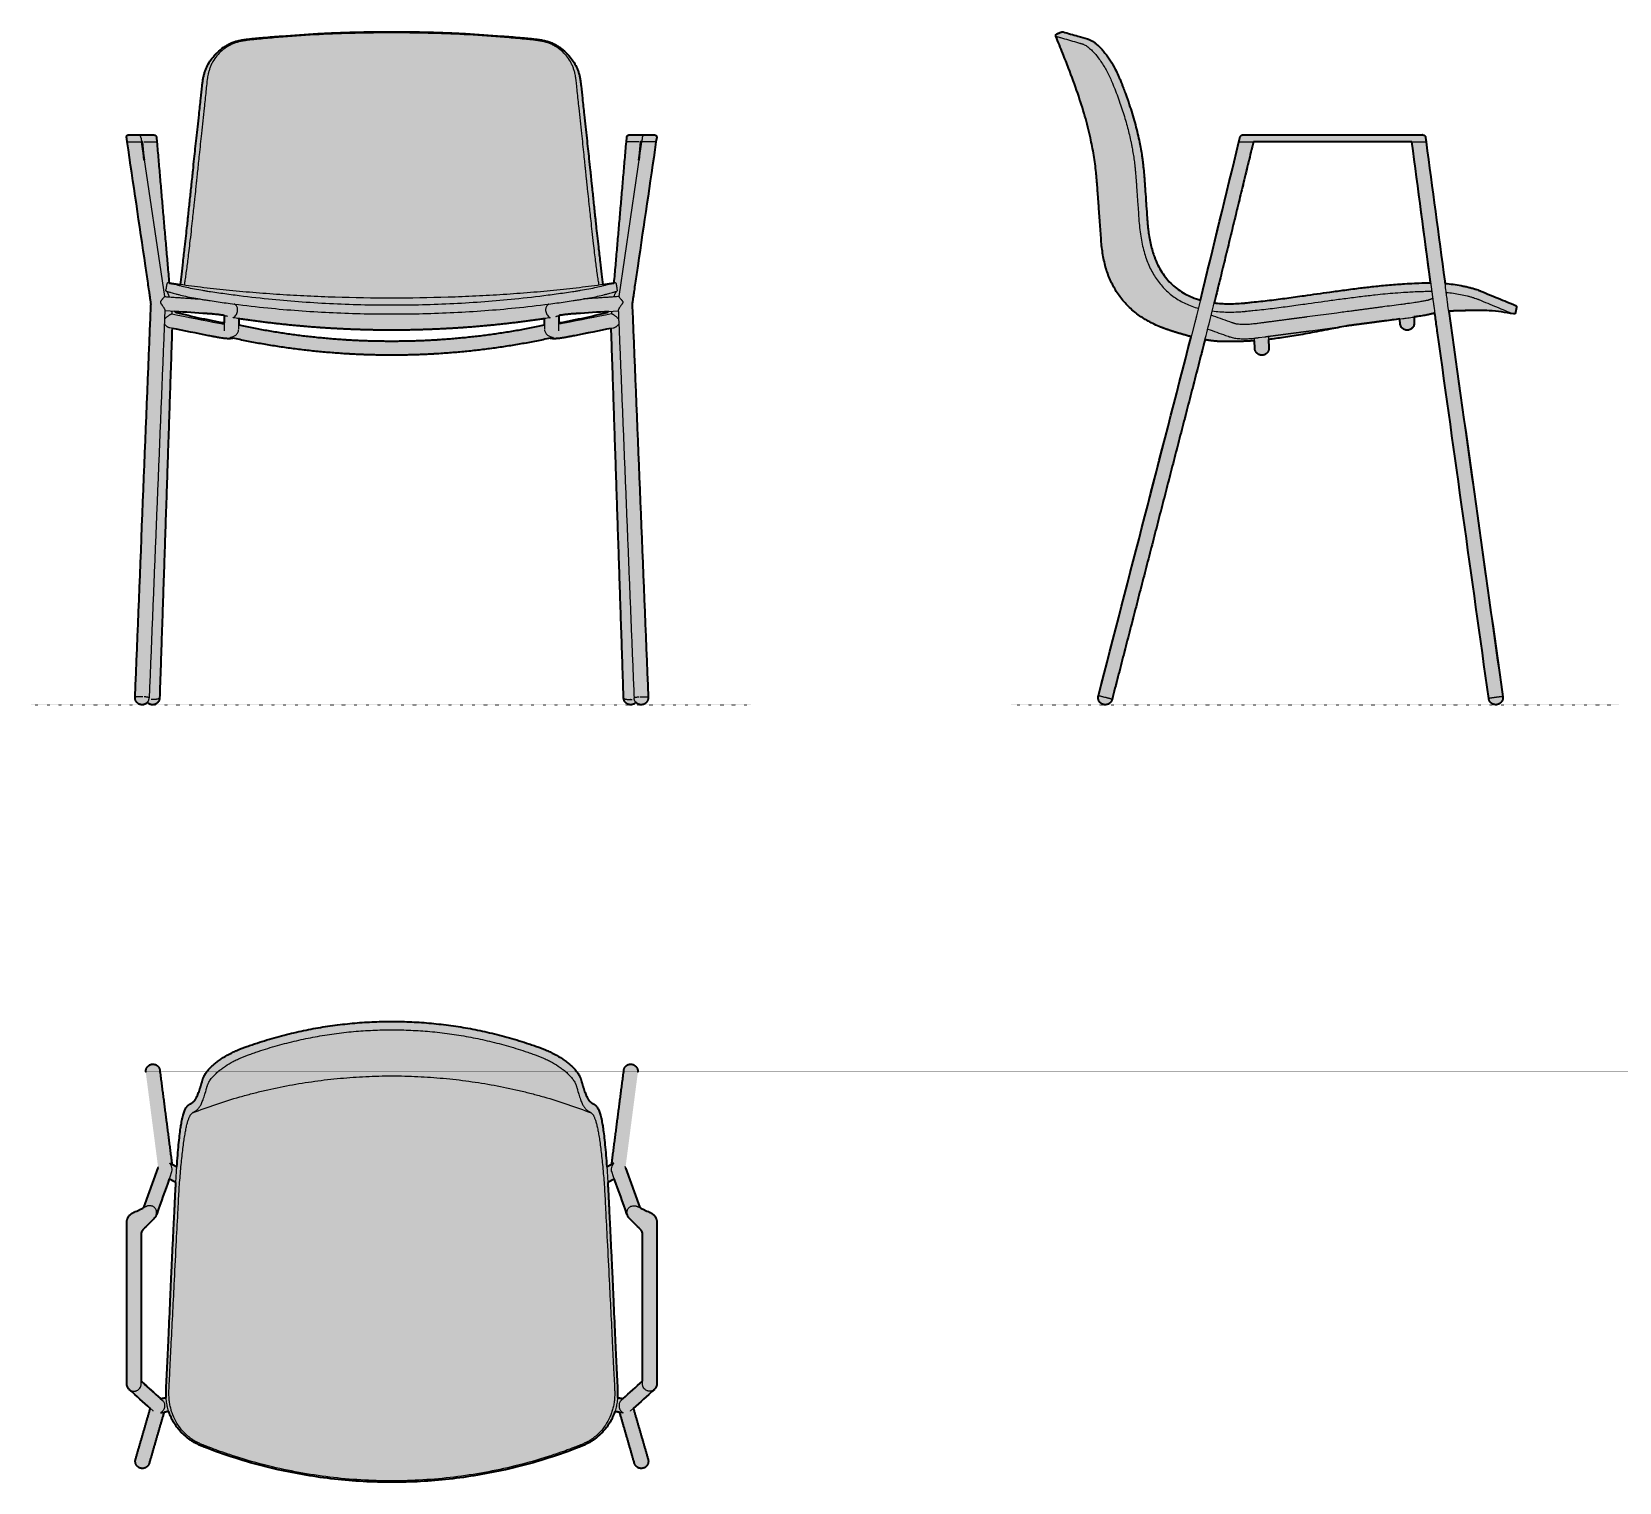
# Model space of a CAD drawing. Header units: millimetres. Extents: x 0 to 1796, y -880 to 761.
import ezdxf

# ---------------------------------------------------------------- set-up
doc = ezdxf.new("R2010")
doc.units = ezdxf.units.MM
doc.linetypes.add('Dots', pattern=[1, 0, -1])
doc.layers.add('Blocks', color=7, linetype='Continuous')
doc.layers.add('Blocks$Fill', color=7, linetype='Continuous', true_color=0xffffff)
for name, color, linetype, lineweight, true_color in [('Blocks$Inner', 7, 'Continuous', 25, 0x007f00), ('Blocks$Outline', 7, 'Continuous', 35, 0xff3f3f), ('Groud', 7, 'Dots', 25, 0x243775)]:
    doc.layers.add(name, color=color, linetype=linetype, lineweight=lineweight, true_color=true_color)

# ---------------------------------------------------------------- blocks, each defined once
blk = doc.blocks.new('AAC 18 Dining Chair Side')
at = {"layer": 'Blocks$Fill'}
h = blk.add_hatch(color=256, dxfattribs=at)
h.paths.add_polyline_path([(56.8, 761.2), (56.9, 761.3), (57, 761.3), (57.1, 761.3), (57.1, 761.3), (57.2, 761.3), (57.3, 761.4), (57.3, 761.4), (57.4, 761.4), (57.4, 761.4), (57.5, 761.4), (57.5, 761.4), (57.6, 761.4), (57.6, 761.4), (57.6, 761.4), (57.7, 761.4), (57.7, 761.4), (57.8, 761.4), (57.8, 761.4), (57.9, 761.4), (57.9, 761.4), (57.9, 761.4), (58, 761.4), (58, 761.4), (58.1, 761.4), (58.1, 761.4), (58.1, 761.4), (58.2, 761.4), (58.2, 761.4), (87, 752.9), (87.8, 752.6), (88.2, 752.5), (88.7, 752.3), (89, 752.2), (89.4, 752), (89.8, 751.8), (90.2, 751.6), (90.6, 751.4), (91, 751.2), (91.4, 751), (91.8, 750.8), (92.2, 750.5), (92.6, 750.3), (93.3, 749.8), (94.1, 749.2), (94.8, 748.7), (95.5, 748.1), (96.2, 747.5), (97, 746.8), (97.8, 746.1), (98.6, 745.4), (99.3, 744.7), (100.9, 743), (102.5, 741.2), (104.1, 739.3), (105.7, 737.3), (107.3, 735.2), (108.9, 733), (110.4, 730.8), (111.9, 728.5), (113.3, 726.2), (114.7, 723.8), (116.1, 721.4), (117.4, 719), (119.1, 715.5), (120.7, 712), (122.3, 708.3), (126.6, 697.5), (128.9, 691.4), (133.2, 679.2), (136.5, 668.9), (139.5, 658.6), (142.1, 648.5), (144.3, 638.6), (145.9, 630.6), (147.3, 622.6), (148.4, 614.5), (149.4, 606.3), (154.3, 540.9), (154.9, 535.9), (155.4, 531.9), (156.1, 528), (156.8, 524.2), (157.7, 520.4), (158.6, 516.9), (159.5, 513.4), (160.6, 510), (161.8, 506.7), (162.7, 504.4), (163.6, 502.1), (164.6, 499.8), (165.7, 497.5), (166.7, 495.5), (167.8, 493.4), (169, 491.4), (170.3, 489.4), (171.5, 487.5), (172.8, 485.6), (174.2, 483.8), (175.6, 482), (177, 480.3), (178.5, 478.7), (180.1, 477), (181.7, 475.5), (183.3, 474), (185, 472.5), (186.7, 471.1), (188.5, 469.8), (190.4, 468.5), (192.3, 467.3), (194.2, 466.1), (196.2, 465), (198.2, 463.9), (200.3, 462.8), (202.4, 461.9), (204.5, 461), (206.8, 460.1), (209, 459.3), (211.3, 458.5), (213.7, 457.8), (257.2, 636.7), (258.4, 641.8), (258.4, 641.9), (258.5, 642.1), (258.5, 642.3), (258.6, 642.4), (258.6, 642.4), (258.6, 642.5), (258.7, 642.6), (258.7, 642.7), (258.7, 642.7), (258.8, 642.8), (258.8, 642.9), (258.8, 643), (258.9, 643), (258.9, 643.1), (259, 643.2), (259, 643.2), (259.1, 643.3), (259.1, 643.4), (259.1, 643.4), (259.2, 643.5), (259.2, 643.5), (259.3, 643.6), (259.3, 643.7), (259.4, 643.7), (259.4, 643.8), (259.5, 643.8), (259.6, 643.9), (259.6, 643.9), (259.7, 644), (259.7, 644), (259.8, 644), (259.9, 644.1), (259.9, 644.1), (260, 644.2), (260, 644.2), (260.1, 644.2), (260.2, 644.3), (260.2, 644.3), (260.3, 644.3), (260.4, 644.4), (260.5, 644.4), (260.5, 644.4), (260.6, 644.5), (260.7, 644.5), (260.7, 644.5), (260.8, 644.5), (260.9, 644.5), (261, 644.6), (261.1, 644.6), (261.1, 644.6), (261.2, 644.6), (261.3, 644.6), (261.4, 644.6), (261.5, 644.6), (261.6, 644.7), (261.7, 644.7), (261.9, 644.7), (262.1, 644.7), (414.2, 644.7), (452.3, 644.7), (461.8, 644.7), (464.2, 644.7), (464.8, 644.7), (464.9, 644.7), (464.9, 644.7), (465, 644.7), (465, 644.7), (465.1, 644.7), (465.3, 644.7), (465.5, 644.7), (465.6, 644.6), (465.7, 644.6), (465.8, 644.6), (465.9, 644.6), (465.9, 644.6), (466, 644.6), (466.1, 644.6), (466.2, 644.5), (466.3, 644.5), (466.3, 644.5), (466.4, 644.5), (466.5, 644.5), (466.6, 644.4), (466.6, 644.4), (466.7, 644.4), (466.8, 644.3), (466.8, 644.3), (466.9, 644.3), (466.9, 644.2), (467, 644.2), (467.1, 644.2), (467.1, 644.1), (467.2, 644.1), (467.2, 644.1), (467.3, 644), (467.3, 644), (467.4, 643.9), (467.4, 643.9), (467.5, 643.8), (467.5, 643.8), (467.6, 643.7), (467.6, 643.7), (467.7, 643.6), (467.7, 643.6), (467.8, 643.5), (467.8, 643.4), (467.8, 643.4), (467.9, 643.3), (467.9, 643.2), (467.9, 643.2), (468, 643.1), (468, 643.1), (468, 643), (468.1, 642.9), (468.1, 642.8), (468.1, 642.7), (468.1, 642.7), (468.2, 642.6), (468.2, 642.5), (468.2, 642.4), (468.2, 642.3), (468.3, 642.3), (468.3, 642.1), (468.3, 641.9), (468.4, 641.7), (469, 636.7), (490.4, 476.7), (495, 476.2), (499.7, 475.7), (504.2, 475), (508.7, 474.2), (513.3, 473.3), (517.6, 472.2), (521.7, 471.2), (523.5, 470.6), (525.3, 470), (527.6, 469.2), (570.2, 451.8), (570.3, 451.8), (570.4, 451.7), (570.4, 451.7), (570.5, 451.7), (570.5, 451.7), (570.5, 451.6), (570.6, 451.6), (570.6, 451.6), (570.7, 451.6), (570.7, 451.5), (570.7, 451.5), (570.8, 451.5), (570.8, 451.5), (570.8, 451.4), (570.9, 451.4), (570.9, 451.4), (570.9, 451.3), (570.9, 451.3), (571, 451.3), (571, 451.3), (571, 451.2), (571, 451.2), (571.1, 451.2), (571.1, 451.1), (571.1, 451.1), (571.1, 451.1), (571.1, 451), (571.2, 451), (571.2, 451), (571.2, 450.9), (571.2, 450.9), (571.2, 450.9), (571.2, 450.8), (571.2, 450.8), (571.3, 450.8), (571.3, 450.7), (571.3, 450.7), (571.3, 450.6), (571.3, 450.6), (571.3, 450.6), (571.3, 450.5), (571.3, 450.5), (571.3, 450.5), (571.3, 450.4), (571.3, 450.4), (571.3, 450.3), (571.3, 450.3), (571.3, 450.2), (571.3, 450.2), (571.3, 450.2), (571.3, 450.1), (571.3, 450.1), (571.3, 450), (571.3, 449.9), (571.3, 449.8), (571.3, 449.7), (571.3, 449.6), (570.2, 443.7), (570.1, 443.6), (570.1, 443.5), (570.1, 443.5), (570.1, 443.4), (570.1, 443.4), (570.1, 443.3), (570, 443.3), (570, 443.2), (570, 443.2), (570, 443.1), (570, 443.1), (569.9, 443), (569.9, 443), (569.9, 442.9), (569.9, 442.9), (569.8, 442.9), (569.8, 442.8), (569.8, 442.8), (569.8, 442.7), (569.7, 442.7), (569.7, 442.7), (569.7, 442.6), (569.6, 442.6), (569.6, 442.6), (569.6, 442.5), (569.6, 442.5), (569.5, 442.5), (569.5, 442.4), (569.4, 442.4), (569.4, 442.4), (569.4, 442.3), (569.3, 442.3), (569.3, 442.3), (569.3, 442.3), (569.2, 442.3), (569.2, 442.2), (569.1, 442.2), (569.1, 442.2), (569.1, 442.2), (569, 442.2), (569, 442.2), (568.9, 442.1), (568.9, 442.1), (568.8, 442.1), (568.8, 442.1), (568.7, 442.1), (568.7, 442.1), (568.6, 442.1), (568.6, 442.1), (568.5, 442.1), (568.5, 442.1), (568.4, 442.1), (568.4, 442.1), (568.3, 442.1), (568.3, 442.1), (568.2, 442.1), (568.2, 442.1), (568.1, 442.1), (568, 442.1), (568, 442.1), (567.9, 442.1), (567.8, 442.1), (567.8, 442.1), (567.8, 442.1), (567.8, 442.1), (567.8, 442.1), (567.8, 442.1), (567.8, 442.1), (567.8, 442.1), (567.8, 442.1), (561, 443.4), (554.2, 444.4), (547.3, 445.2), (540.4, 445.7), (534.5, 446), (528.7, 446.2), (522.8, 446.1), (517, 445.9), (514.6, 445.9), (514.3, 445.9), (513.1, 445.9), (512.7, 445.8), (511.5, 445.8), (511.1, 445.8), (509.9, 445.8), (509.5, 445.8), (508.4, 445.7), (507.9, 445.7), (506.8, 445.7), (506.3, 445.7), (505.3, 445.7), (504.7, 445.6), (503.7, 445.6), (503.1, 445.6), (497.5, 445.4), (494.6, 445.3), (555.7, 9.1), (555.7, 9.1), (555.7, 9.1), (555.7, 9.1), (555.7, 9.1), (555.7, 9.1), (555.7, 9.1), (555.7, 8.9), (555.7, 8.7), (555.7, 8.6), (555.7, 8.4), (555.7, 8.2), (555.7, 8), (555.7, 7.8), (555.7, 7.6), (555.7, 7.5), (555.7, 7.3), (555.7, 7.1), (555.7, 6.9), (555.6, 6.7), (555.6, 6.5), (555.6, 6.3), (555.5, 6.1), (555.5, 5.9), (555.4, 5.7), (555.3, 5.5), (555.3, 5.3), (555.2, 5.1), (555.1, 5), (555.1, 4.8), (555, 4.6), (554.9, 4.4), (554.8, 4.2), (554.7, 4), (554.6, 3.9), (554.5, 3.7), (554.4, 3.5), (554.2, 3.3), (554.1, 3.2), (554, 3), (553.9, 2.9), (553.7, 2.7), (553.6, 2.5), (553.4, 2.4), (553.3, 2.2), (553.2, 2.1), (553, 2), (552.8, 1.8), (552.7, 1.7), (552.5, 1.6), (552.4, 1.5), (552.2, 1.4), (552, 1.2), (551.9, 1.1), (551.7, 1), (551.5, 0.9), (551.3, 0.8), (551.2, 0.8), (551, 0.7), (550.8, 0.6), (550.6, 0.5), (550.4, 0.5), (550.3, 0.4), (550.1, 0.3), (549.9, 0.3), (549.7, 0.2), (549.6, 0.2), (549.4, 0.2), (549.2, 0.1), (549, 0.1), (548.8, 0.1), (548.7, 0), (548.5, 0), (548.3, 0), (548.1, 0), (547.9, 0), (547.8, 0), (547.6, 0), (547.4, 0), (547.2, 0), (547, 0), (546.8, 0), (546.6, 0.1), (546.4, 0.1), (546.2, 0.1), (546, 0.2), (545.9, 0.2), (545.7, 0.3), (545.5, 0.3), (545.3, 0.4), (545.1, 0.4), (544.9, 0.5), (544.7, 0.6), (544.5, 0.7), (544.3, 0.8), (544.1, 0.8), (544, 0.9), (543.8, 1), (543.6, 1.1), (543.4, 1.3), (543.3, 1.4), (543.1, 1.5), (542.9, 1.6), (542.8, 1.7), (542.6, 1.9), (542.4, 2), (542.3, 2.1), (542.1, 2.3), (542, 2.4), (541.8, 2.6), (541.7, 2.7), (541.6, 2.9), (541.5, 3), (541.3, 3.2), (541.2, 3.4), (541.1, 3.5), (541, 3.7), (540.9, 3.9), (540.8, 4), (540.7, 4.2), (540.6, 4.4), (540.5, 4.6), (540.4, 4.7), (540.3, 4.9), (540.3, 5.1), (540.2, 5.3), (540.1, 5.5), (540.1, 5.6), (540, 5.8), (540, 6), (539.9, 6.2), (539.9, 6.4), (539.9, 6.5), (539.8, 6.7), (539.8, 6.9), (539.8, 6.9), (539.8, 6.9), (539.8, 6.9), (539.8, 6.9), (539.8, 6.9), (539.8, 6.9), (539.8, 6.9), (539.8, 6.9), (478.7, 443.3), (477, 442.7), (476.6, 442.6), (476.2, 442.4), (475.6, 442.3), (475, 442.1), (473.5, 441.8), (471.5, 441.3), (466, 440.3), (455.2, 438.7), (455.5, 432), (455.5, 431.8), (455.5, 431.6), (455.5, 431.5), (455.5, 431.3), (455.5, 431.2), (455.5, 431), (455.5, 430.9), (455.5, 430.7), (455.4, 430.6), (455.4, 430.4), (455.4, 430.3), (455.4, 430.2), (455.3, 430), (455.3, 429.9), (455.3, 429.7), (455.2, 429.6), (455.2, 429.4), (455.1, 429.2), (455, 429), (455, 428.9), (454.9, 428.7), (454.8, 428.5), (454.7, 428.3), (454.6, 428.1), (454.5, 427.9), (454.4, 427.7), (454.3, 427.5), (454.2, 427.4), (454.1, 427.2), (453.9, 427), (453.8, 426.9), (453.7, 426.7), (453.5, 426.5), (453.4, 426.4), (453.3, 426.2), (453.1, 426.1), (453, 425.9), (452.8, 425.8), (452.6, 425.7), (452.5, 425.5), (452.3, 425.4), (452.1, 425.3), (452, 425.2), (451.8, 425), (451.6, 424.9), (451.4, 424.8), (451.3, 424.7), (451.1, 424.6), (450.9, 424.5), (450.7, 424.4), (450.4, 424.4), (450.2, 424.3), (450, 424.2), (449.7, 424.1), (449.5, 424.1), (449.3, 424), (449, 424), (448.8, 423.9), (448.5, 423.9), (448.3, 423.9), (448.1, 423.8), (447.8, 423.8), (447.6, 423.8), (447.3, 423.8), (447.1, 423.8), (446.8, 423.8), (446.6, 423.9), (446.3, 423.9), (446.1, 423.9), (445.9, 424), (445.6, 424), (445.4, 424.1), (445.2, 424.2), (444.9, 424.3), (444.7, 424.3), (444.5, 424.4), (444.2, 424.5), (444, 424.6), (443.8, 424.7), (443.6, 424.9), (443.4, 425), (443.2, 425.1), (443, 425.2), (442.8, 425.4), (442.6, 425.5), (442.4, 425.7), (442.2, 425.9), (442, 426), (441.9, 426.2), (441.7, 426.4), (441.5, 426.5), (441.4, 426.7), (441.2, 426.9), (441.1, 427.1), (440.9, 427.3), (440.8, 427.5), (440.7, 427.7), (440.5, 428), (440.4, 428.2), (440.3, 428.4), (440.2, 428.6), (440.1, 428.8), (440, 429.1), (439.9, 429.3), (439.9, 429.5), (439.8, 429.8), (439.8, 430), (439.7, 430.2), (439.7, 430.5), (439.6, 430.7), (439.6, 431), (439.6, 431.2), (439.5, 431.5), (439.3, 436.5), (422, 434.2), (403.2, 431.7), (378.2, 428.4), (326.9, 418.6), (307.5, 415.5), (290.8, 413.3), (291.2, 403.8), (291.2, 403.6), (291.2, 403.5), (291.2, 403.3), (291.2, 403.1), (291.2, 402.9), (291.2, 402.7), (291.2, 402.5), (291.1, 402.4), (291.1, 402.2), (291.1, 402), (291, 401.8), (291, 401.6), (290.9, 401.4), (290.9, 401.2), (290.8, 401), (290.8, 400.8), (290.7, 400.7), (290.6, 400.5), (290.5, 400.3), (290.5, 400.1), (290.4, 399.9), (290.3, 399.7), (290.2, 399.6), (290.1, 399.4), (290, 399.2), (289.8, 399), (289.7, 398.9), (289.6, 398.7), (289.5, 398.5), (289.4, 398.4), (289.2, 398.2), (289.1, 398.1), (288.9, 397.9), (288.8, 397.8), (288.6, 397.6), (288.5, 397.5), (288.3, 397.3), (288.2, 397.2), (288, 397.1), (287.8, 397), (287.7, 396.8), (287.5, 396.7), (287.3, 396.6), (287.2, 396.5), (287, 396.4), (286.8, 396.3), (286.6, 396.2), (286.4, 396.2), (286.3, 396.1), (286.1, 396), (285.9, 395.9), (285.7, 395.9), (285.5, 395.8), (285.3, 395.8), (285.2, 395.7), (285, 395.7), (284.8, 395.6), (284.6, 395.6), (284.4, 395.6), (284.2, 395.5), (284.1, 395.5), (283.9, 395.5), (283.7, 395.5), (283.5, 395.5), (283.4, 395.5), (283.2, 395.5), (283, 395.5), (282.8, 395.5), (282.6, 395.5), (282.4, 395.5), (282.3, 395.5), (282.1, 395.6), (281.9, 395.6), (281.7, 395.6), (281.5, 395.7), (281.3, 395.7), (281.1, 395.7), (281, 395.8), (280.8, 395.9), (280.6, 395.9), (280.4, 396), (280.2, 396.1), (280, 396.1), (279.8, 396.2), (279.7, 396.3), (279.5, 396.4), (279.3, 396.5), (279.1, 396.6), (278.9, 396.7), (278.8, 396.8), (278.6, 396.9), (278.4, 397.1), (278.3, 397.2), (278.1, 397.3), (278, 397.4), (277.8, 397.6), (277.7, 397.7), (277.5, 397.9), (277.4, 398), (277.2, 398.2), (277.1, 398.3), (277, 398.5), (276.8, 398.6), (276.7, 398.8), (276.6, 399), (276.5, 399.2), (276.4, 399.3), (276.3, 399.5), (276.2, 399.7), (276.1, 399.9), (276, 400), (275.9, 400.2), (275.8, 400.4), (275.8, 400.6), (275.7, 400.8), (275.6, 400.9), (275.6, 401.1), (275.5, 401.3), (275.5, 401.5), (275.4, 401.7), (275.4, 401.9), (275.3, 402), (275.3, 402.2), (275.3, 402.4), (275.3, 402.6), (275.2, 402.8), (275.2, 402.9), (275.2, 403.1), (274.8, 411.8), (269.3, 411.5), (265.3, 411.3), (261.3, 411.1), (246, 410.8), (243.4, 410.8), (237.8, 410.9), (235, 411), (232, 411.2), (228.9, 411.5), (225.7, 411.9), (222.4, 412.4), (218.9, 413), (113.8, 6), (113.7, 5.8), (113.7, 5.7), (113.7, 5.5), (113.6, 5.4), (113.6, 5.3), (113.5, 5.1), (113.4, 5), (113.4, 4.8), (113.3, 4.7), (113.2, 4.5), (113.2, 4.4), (113.1, 4.2), (113, 4.1), (112.9, 3.9), (112.8, 3.8), (112.8, 3.7), (112.7, 3.5), (112.6, 3.4), (112.5, 3.2), (112.4, 3.1), (112.3, 3), (112.2, 2.8), (112.1, 2.7), (111.9, 2.6), (111.8, 2.5), (111.7, 2.3), (111.6, 2.2), (111.5, 2.1), (111.3, 2), (111.2, 1.9), (111.1, 1.8), (110.9, 1.7), (110.8, 1.6), (110.7, 1.5), (110.5, 1.4), (110.4, 1.3), (110.2, 1.2), (110.1, 1.1), (109.9, 1), (109.8, 0.9), (109.6, 0.9), (109.5, 0.8), (109.3, 0.7), (109.2, 0.6), (109, 0.6), (108.9, 0.5), (108.7, 0.5), (108.6, 0.4), (108.4, 0.3), (108.2, 0.3), (108.1, 0.3), (107.9, 0.2), (107.8, 0.2), (107.6, 0.1), (107.4, 0.1), (107.3, 0.1), (107.1, 0.1), (107, 0), (106.8, 0), (106.7, 0), (106.5, 0), (106.3, 0), (106.2, 0), (106, 0), (105.8, 0), (105.6, 0), (105.4, 0), (105.1, 0), (104.9, 0.1), (104.7, 0.1), (104.5, 0.1), (104.3, 0.2), (104, 0.2), (103.8, 0.3), (103.6, 0.4), (103.4, 0.5), (103.2, 0.5), (102.9, 0.6), (102.7, 0.7), (102.5, 0.8), (102.3, 0.9), (102.1, 1), (101.9, 1.1), (101.7, 1.3), (101.5, 1.4), (101.3, 1.5), (101.1, 1.7), (101, 1.8), (100.8, 2), (100.6, 2.1), (100.5, 2.3), (100.3, 2.4), (100.1, 2.6), (100, 2.8), (99.9, 2.9), (99.7, 3.1), (99.6, 3.3), (99.5, 3.5), (99.3, 3.6), (99.2, 3.8), (99.1, 4), (99, 4.2), (98.9, 4.4), (98.8, 4.6), (98.7, 4.8), (98.6, 5.1), (98.5, 5.3), (98.4, 5.5), (98.4, 5.7), (98.3, 5.9), (98.3, 6.2), (98.2, 6.4), (98.2, 6.6), (98.1, 6.8), (98.1, 7.1), (98.1, 7.3), (98.1, 7.5), (98, 7.8), (98, 8), (98, 8.2), (98.1, 8.4), (98.1, 8.7), (98.1, 8.9), (98.1, 9.1), (98.2, 9.3), (98.2, 9.6), (98.2, 9.8), (98.3, 10), (98.3, 10), (98.3, 10), (98.3, 10), (98.3, 10), (98.3, 10), (98.3, 10), (98.3, 10), (98.3, 10), (203.3, 416.4), (192.9, 419.3), (183.2, 422.2), (174.6, 425.1), (170.7, 426.5), (167, 428), (163.3, 429.6), (159.8, 431.3), (156.3, 433.1), (152.9, 435), (149.6, 437), (148, 438), (146.4, 439), (144.9, 440.1), (143.4, 441.2), (141.9, 442.3), (140.5, 443.4), (139.1, 444.6), (137.6, 445.8), (136.3, 447), (134.9, 448.2), (133.6, 449.4), (132.2, 450.7), (131, 452), (129.7, 453.3), (128.5, 454.7), (127.3, 456), (126.1, 457.4), (124.9, 458.8), (123.8, 460.3), (122.7, 461.7), (121.7, 463.2), (120.6, 464.7), (119.6, 466.2), (118.6, 467.7), (117.7, 469.3), (116.7, 470.9), (115.8, 472.5), (114.9, 474.1), (114.1, 475.8), (113.3, 477.4), (112.5, 479.1), (111.7, 480.8), (110.9, 482.6), (110.2, 484.3), (108.9, 487.9), (107.6, 491.5), (106.5, 495.3), (105.5, 499), (104.6, 503), (103.8, 507), (103.1, 511), (102.5, 515.1), (102, 519.4), (101.6, 523.7), (95.7, 602.1), (94.5, 612), (93.1, 621.7), (91.3, 631.7), (89.2, 641.6), (86.4, 653.7), (83.1, 665.9), (79.2, 678.9), (74.9, 691.8), (69.9, 706.1), (58.1, 736.8), (50.2, 756.3), (50.1, 756.4), (50.1, 756.5), (50.1, 756.5), (50.1, 756.6), (50.1, 756.7), (50, 756.7), (50, 756.8), (50, 756.8), (50, 756.9), (50, 756.9), (50, 757), (50, 757), (50, 757.1), (50, 757.1), (50, 757.2), (50, 757.2), (50, 757.3), (50, 757.3), (50, 757.4), (50, 757.4), (50, 757.5), (50, 757.5), (50, 757.6), (50, 757.6), (50, 757.6), (50, 757.7), (50, 757.7), (50, 757.8), (50, 757.8), (50.1, 757.9), (50.1, 757.9), (50.1, 757.9), (50.1, 758), (50.1, 758), (50.2, 758.1), (50.2, 758.1), (50.2, 758.1), (50.2, 758.2), (50.3, 758.2), (50.3, 758.3), (50.3, 758.3), (50.3, 758.3), (50.4, 758.4), (50.4, 758.4), (50.4, 758.4), (50.5, 758.5), (50.5, 758.5), (50.6, 758.5), (50.6, 758.6), (50.6, 758.6), (50.7, 758.6), (50.7, 758.7), (50.8, 758.7), (50.8, 758.7), (50.9, 758.7), (50.9, 758.8), (51, 758.8), (51, 758.8), (51.1, 758.8), (51.1, 758.9), (51.2, 758.9), (51.3, 758.9)], flags=0)
h.paths.add_polyline_path([(229.4, 454.7), (233.2, 454.2), (237, 453.9), (241, 453.7), (244.9, 453.6), (249.1, 453.7), (253.3, 453.8), (257.6, 454), (272.2, 455.4), (321.1, 461.4), (409.9, 473.3), (436.6, 475.7), (455.7, 476.9), (467.5, 477.3), (474.1, 477.3), (452.9, 636.7), (368.8, 636.7), (346, 636.7), (275.9, 636.7), (274.2, 636.7), (273.6, 636.7)], flags=0)
at = {"layer": 'Blocks$Inner'}
for p, q in [((223.5, 430.9), (224.8, 435.8)), ((368.1, 443.2), (334.4, 438.8)), ((280.1, 415.4), (286.5, 416.3)), ((338.2, 423.1), (373.8, 427.8))]:
    blk.add_line(p, q, dxfattribs=at)
for points, knots in [([(51.3, 758.9), (51.1, 758.9), (50.9, 758.8), (50.5, 758.5), (50.3, 758.2), (50.1, 757.9), (50, 757.6), (50, 757.2), (50, 756.7), (50.1, 756.5), (50.2, 756.3)], [376.543354, 376.543354, 376.543354, 376.543354, 377.003337, 377.416143, 377.794894, 378.156538, 378.519396, 378.900035, 379.314472, 379.77679, 379.77679, 379.77679, 379.77679]), ([(50.2, 756.3), (52.8, 749.8), (57.7, 737.9), (66.1, 716.4), (74.8, 692.9), (81.9, 670.5), (86.4, 653.7), (89.9, 639.1), (92.6, 625.1), (94.6, 612), (95.5, 604.2), (96.1, 598.4), (96.4, 594.3), (96.8, 589.5), (97.2, 585), (97.5, 580.8), (97.9, 575.1), (98.3, 569.1), (99.2, 557.7), (100.2, 543.4), (101.2, 530.2), (101.6, 523.7)], [379.77679, 379.77679, 379.77679, 379.77679, 400.832762, 418.554827, 448.945918, 476.084531, 488.730415, 501.144912, 521.372796, 531.251167, 541.134108, 544.806655, 548.695315, 553.384635, 559.46824, 562.230554, 565.920179, 576.744684, 580.195702, 600.205797, 619.833125, 619.833125, 619.833125, 619.833125]), ([(50.2, 756.3), (50.2, 756.3), (50.2, 756.3), (50.2, 756.3), (50.2, 756.3), (50.3, 756.3), (50.9, 756.1), (52.7, 755.6), (57.3, 754.3), (64.5, 752.2), (71.3, 750.3), (75.8, 749), (77.5, 748.5), (78.6, 748.2), (79.4, 747.9), (80.4, 747.6), (81.4, 747.2), (82.7, 746.6), (84.4, 745.7), (86.4, 744.2), (88.4, 742.6), (90.4, 740.8), (93, 738.1), (96.4, 734.3), (100.2, 729.2), (103.8, 723.9), (107.1, 718.2), (110.2, 712.4), (112.5, 707.3), (114.4, 702.8), (115.3, 700.4), (115.9, 699)], [0, 0, 0, 0, 0.00286, 0.010056, 0.037541, 0.126138, 0.380743, 1.822619, 5.653894, 14.841668, 24.22269, 26.826455, 28.95529, 29.372147, 30.500662, 31.408764, 32.516806, 33.587242, 35.828453, 38.294275, 41.047711, 43.651229, 46.360911, 52.296726, 58.733343, 65.330704, 71.769484, 78.282269, 85.018301, 88.517312, 92.923231, 92.923231, 92.923231, 92.923231]), ([(213.7, 457.8), (210.6, 458.7), (204.6, 460.8), (196.1, 464.8), (188.5, 469.6), (181.5, 475.4), (175.4, 481.9), (170, 489.3), (165.4, 497.6), (162, 505.7), (159.4, 513.4), (157.6, 520.5), (156, 528.1), (155, 534.9), (154.2, 541), (153.9, 545.1), (153.7, 548), (153.5, 549.6), (153.2, 555), (152.6, 562.2), (151.9, 573.4), (151.2, 582.5), (150.7, 590.7), (150.3, 596), (150, 599.7), (149.7, 603.2), (149.3, 606.5), (148.9, 610.3), (148.4, 614.4), (147.9, 618.5), (146.7, 626.6), (144.9, 636.7), (142.1, 648.6), (138.6, 662.2), (134.2, 676.5), (129.7, 689.4), (127, 696.6), (125.4, 700.8), (123.9, 704.4), (122.4, 708.1), (120.2, 713.1), (117, 720), (113, 727), (108.9, 733), (105.8, 737.3), (102.6, 741.2), (99.4, 744.6), (96.4, 747.4), (93.4, 749.8), (90.8, 751.4), (88.6, 752.4), (87.2, 752.9), (82.7, 754.2), (73.2, 757), (63.9, 759.7), (58.3, 761.4), (58.1, 761.4), (57.9, 761.4), (57.5, 761.4), (57.2, 761.4), (56.9, 761.3), (56.8, 761.2)], [0, 0, 0, 0, 9.690175, 18.945538, 27.983439, 36.910398, 45.833498, 54.912716, 64.307937, 74.231704, 81.305952, 88.591971, 96.301235, 104.328101, 109.39846, 114.575618, 116.787465, 118.052894, 119.321587, 133.061595, 139.825149, 152.928214, 160.537961, 164.554437, 168.782319, 171.741673, 174.91408, 178.93132, 183.16024, 187.177684, 191.406464, 207.688141, 217.838206, 228.200098, 249.771405, 262.673205, 269.228307, 272.77037, 276.264857, 280.85564, 284.900788, 292.61739, 303.666444, 309.032701, 314.42336, 319.460918, 324.136008, 328.326627, 332.008686, 335.653368, 337.357981, 339.13651, 340.174094, 351.374741, 369.000491, 369.093702, 369.116443, 369.435386, 369.773238, 370.140383, 370.543947, 370.543947, 370.543947, 370.543947]), ([(115.9, 699), (118.3, 693), (122.7, 681.2), (127.5, 666.4), (130.8, 655), (132.9, 646.7), (134.5, 639.9), (135.6, 634.4), (136.6, 629.3), (137.7, 623.1), (138.8, 615.9), (139.6, 609.3), (140.2, 603.1), (140.6, 598.2), (141, 593.7), (141.3, 588.9), (141.8, 581.5), (142.4, 573.5), (142.9, 565.8), (143.4, 558.7), (143.8, 552.8), (144.1, 548.6), (144.2, 547.6), (144.2, 547.3)], [92.923231, 92.923231, 92.923231, 92.923231, 112.39287, 130.762352, 139.531595, 148.04762, 156.418866, 160.46669, 164.783866, 172.066143, 179.349225, 186.638153, 192.172046, 197.855883, 201.380865, 205.71271, 212.342641, 223.701905, 229.661499, 235.621765, 244.97207, 247.468723, 248.155867, 248.155867, 248.155867, 248.155867]), ([(257.2, 636.7), (241.2, 571.1), (225.2, 505.1), (209.1, 438.9), (208.9, 438.3), (208.9, 438.1)], [856.938625, 856.938625, 856.938625, 856.938625, 1059.525604, 1060.619881, 1061.352573, 1061.352573, 1061.352573, 1061.352573]), ([(262.1, 644.7), (261.9, 644.7), (261.4, 644.7), (260.8, 644.5), (260.2, 644.3), (259.7, 644), (259.2, 643.5), (258.9, 643), (258.6, 642.4), (258.4, 642), (258.4, 641.8)], [846.540558, 846.540558, 846.540558, 846.540558, 847.254948, 847.912689, 848.52834, 849.120803, 849.714944, 850.331046, 850.989457, 851.704667, 851.704667, 851.704667, 851.704667]), ([(452.9, 636.7), (460.9, 576.4), (469, 515.9), (477.1, 455), (477.2, 454.1), (477.4, 453), (477.5, 452), (477.7, 450.9), (477.9, 449.5), (478.2, 447.4), (478.8, 443.1), (480, 434), (500.5, 288.1), (520.5, 144.8), (539.8, 6.9)], [0, 0, 0, 0, 182.510279, 182.97056, 184.395779, 185.324178, 186.278914, 187.371409, 188.767566, 190.275768, 193.790889, 201.828138, 217.899442, 635.764325, 635.764325, 635.764325, 635.764325]), ([(468.4, 641.7), (468.3, 642), (468.2, 642.4), (468, 643), (467.7, 643.6), (467.4, 644), (466.9, 644.3), (466.3, 644.5), (465.7, 644.7), (465.2, 644.7), (465, 644.7)], [638.603394, 638.603394, 638.603394, 638.603394, 639.345771, 639.997233, 640.585023, 641.137375, 641.691986, 642.27953, 642.932638, 643.677514, 643.677514, 643.677514, 643.677514]), ([(555.7, 9.1), (535, 156.7), (514.3, 304.7), (493.5, 453), (493.2, 455.1), (493, 457.3), (492.6, 460.2), (492, 464.1), (491.2, 470.6), (483.5, 528.5), (476, 584.2), (469, 636.7)], [0, 0, 0, 0, 446.998236, 448.37812, 449.432889, 453.164728, 454.958115, 458.440168, 464.806156, 474.754658, 633.531491, 633.531491, 633.531491, 633.531491]), ([(144.2, 547.3), (144.4, 544), (145.1, 537.5), (146.4, 528), (148.2, 519.1), (150.4, 510.7), (153, 502.8), (156.1, 495.5), (159.6, 488.5), (163.6, 482.2), (167.9, 476.2), (172.8, 470.8), (178.1, 465.7), (184, 461.2), (190.2, 457.2), (196.8, 453.7), (203.9, 450.8), (208.8, 449.1), (211.4, 448.4)], [248.155867, 248.155867, 248.155867, 248.155867, 258.250895, 267.740354, 276.860628, 285.514886, 293.74527, 301.717661, 309.432206, 317.006693, 324.235315, 331.457451, 338.950084, 346.246351, 353.668844, 361.07504, 368.70034, 376.630149, 376.630149, 376.630149, 376.630149]), ([(101.6, 523.7), (101.8, 520.8), (102.4, 515.2), (103.7, 507), (105.4, 499.1), (107.5, 491.5), (110.1, 484.3), (113.2, 477.4), (116.6, 470.8), (120.5, 464.6), (124.9, 458.8), (129.6, 453.3), (134.8, 448.1), (140.4, 443.3), (146.5, 438.9), (152.9, 434.9), (159.8, 431.2), (164.5, 429), (167, 428)], [619.833125, 619.833125, 619.833125, 619.833125, 628.410733, 636.691148, 644.790421, 652.617371, 660.263114, 667.815709, 675.223287, 682.539413, 689.809052, 697.077004, 704.388187, 711.742471, 719.138396, 726.754479, 734.546455, 742.484894, 742.484894, 742.484894, 742.484894]), ([(474.1, 477.3), (469.7, 477.4), (463.5, 477.2), (453.7, 476.8), (445.6, 476.4), (436.3, 475.7), (427.6, 475), (418.7, 474.2), (410.2, 473.3), (402.3, 472.4), (394.5, 471.5), (386, 470.4), (374.5, 468.9), (356.2, 466.4), (337.5, 463.7), (318, 461), (301.6, 458.8), (285.3, 456.8), (273.7, 455.6), (268.2, 455), (265.3, 454.7), (263.5, 454.5), (259.5, 454.2), (253.4, 453.7), (245.1, 453.6), (237.1, 453.9), (231.9, 454.3), (229.4, 454.7)], [0, 0, 0, 0, 13.339601, 18.488344, 29.527742, 37.595154, 46.512643, 55.854747, 64.347687, 71.991633, 79.635157, 88.128477, 97.471155, 114.45827, 143.760097, 153.951981, 173.485752, 193.443226, 203.208664, 208.515679, 210.160982, 212.018334, 213.668021, 222.213508, 230.596948, 238.552736, 246.205071, 246.205071, 246.205071, 246.205071]), ([(475.5, 467.4), (473.5, 467.4), (469.3, 467.4), (459.5, 467.2), (447.7, 466.6), (430.6, 465.4), (413.7, 463.8), (395.1, 461.6), (378.4, 459.5), (357.2, 456.6), (338.4, 453.9), (318.7, 451.2), (302.4, 449), (286.1, 447), (274.6, 445.8), (268.7, 445.2), (265.6, 444.9), (264.2, 444.7), (263.6, 444.7), (263.3, 444.7), (263.1, 444.6)], [0, 0, 0, 0, 5.893005, 12.721051, 29.233835, 41.409931, 64.114478, 80.186109, 97.686248, 114.42225, 144.39382, 154.573615, 174.121215, 193.892834, 203.696347, 208.915917, 211.734754, 212.909347, 213.092098, 213.754433, 213.754433, 213.754433, 213.754433]), ([(571.3, 449.6), (571.3, 449.8), (571.4, 450.3), (571.2, 450.8), (571, 451.2), (570.8, 451.4), (570.6, 451.6), (570.4, 451.7), (570.3, 451.8), (563.7, 454.5), (550.5, 459.9), (537.1, 465.4), (529.9, 468.4), (528.8, 468.8), (527.3, 469.4), (524.9, 470.2), (521.6, 471.2), (517.6, 472.3), (513.2, 473.3), (507.2, 474.5), (499.6, 475.8), (493.5, 476.4), (490.4, 476.7)], [82.681631, 82.681631, 82.681631, 82.681631, 83.410968, 84.036785, 84.326675, 84.626274, 85.002591, 85.151475, 85.259568, 85.33174, 106.707173, 128.026024, 128.803348, 130.12692, 131.356291, 133.812879, 137.627477, 141.811255, 146.296224, 150.951262, 160.121211, 169.478524, 169.478524, 169.478524, 169.478524]), ([(471.6, 457.8), (471.5, 457.7), (471.1, 457.6), (470.3, 457.4), (469.1, 457.2), (467.3, 456.8), (464.4, 456.3), (460.2, 455.6), (453.7, 454.6), (448, 453.8), (443.3, 453.2), (434.6, 452), (426.7, 451), (419.9, 450.1)], [5.217655, 5.217655, 5.217655, 5.217655, 5.641706, 6.217291, 7.68465, 9.499248, 11.61287, 16.59726, 22.422365, 31.355674, 33.598174, 36.821632, 57.498485, 57.498485, 57.498485, 57.498485]), ([(491.7, 466.6), (494.4, 466.3), (499.8, 465.7), (507.7, 464.4), (514.1, 463), (519, 461.7), (522.2, 460.7), (524.6, 459.9), (526.4, 459.2), (527.6, 458.8), (535, 455.7), (548.4, 450.1), (561.4, 444.8), (567.8, 442.1)], [-80.369783, -80.369783, -80.369783, -80.369783, -72.18294, -64.193141, -56.193249, -52.499122, -49.062003, -46.203084, -44.840408, -43.369369, -42.339022, -20.710594, 0, 0, 0, 0]), ([(208.7, 437.6), (208.7, 437.4), (208.6, 437), (208.5, 436.5), (208.1, 435), (171.4, 292.9), (134.7, 150.8), (98.3, 10)], [1061.802074, 1061.802074, 1061.802074, 1061.802074, 1062.569624, 1063.08189, 1063.354369, 1067.041726, 1503.459759, 1503.459759, 1503.459759, 1503.459759]), ([(284.2, 432.1), (282.5, 431.9), (280, 431.6), (277.1, 431.2), (275.5, 431), (274.5, 430.9), (271.9, 430.6), (268.5, 430.3), (264.3, 430.1), (261.1, 430.1), (258.2, 430.3), (255.8, 430.5), (254.1, 430.8), (253, 431.1), (252.5, 431.2), (252.1, 431.4), (251.7, 431.5), (251.1, 431.7), (249.5, 432.3), (241.1, 435.3), (233, 438.1), (225.9, 440.6)], [161.431844, 161.431844, 161.431844, 161.431844, 166.50241, 168.967391, 170.269654, 171.142007, 172.070608, 178.1191, 181.522356, 184.726098, 187.640445, 190.231735, 192.03108, 192.807711, 193.487187, 193.712792, 194.102723, 194.717674, 195.549797, 199.18714, 221.470015, 221.470015, 221.470015, 221.470015]), ([(263.1, 444.6), (261.5, 444.5), (258.4, 444.2), (252.1, 443.9), (244.5, 443.8), (235.7, 444.2), (229.9, 444.8), (227.1, 445.2)], [213.754433, 213.754433, 213.754433, 213.754433, 218.475944, 223.191961, 232.462981, 241.233551, 249.84453, 249.84453, 249.84453, 249.84453]), ([(422, 434.2), (428.8, 435.1), (436.6, 436.1), (444.8, 437.2), (447.2, 437.5), (451, 438), (456.4, 438.8), (461.8, 439.6), (465.9, 440.3), (468.8, 440.8), (471.3, 441.3), (473.3, 441.7), (474.9, 442.1), (476.1, 442.4), (476.8, 442.6), (477.1, 442.7), (477.7, 443), (478.2, 443.2), (478.7, 443.3)], [162.602113, 162.602113, 162.602113, 162.602113, 183.2973, 186.209301, 187.206087, 190.765621, 197.503627, 203.762174, 207.06015, 210.018491, 212.570072, 214.689894, 216.232852, 217.466697, 218.241408, 218.479218, 218.54985, 220.127951, 220.127951, 220.127951, 220.127951]), ([(439.5, 431.5), (439.6, 430.8), (439.8, 429.5), (440.6, 427.7), (441.8, 426.1), (443.3, 424.9), (445.1, 424.1), (447.1, 423.7), (449, 423.9), (450.8, 424.4), (452.4, 425.4), (453.6, 426.5), (454.6, 427.9), (455.3, 429.6), (455.6, 431.1), (455.5, 432), (455.5, 432.2), (455.4, 434.4), (455.3, 436.5), (455.2, 438.7)], [5.029136, 5.029136, 5.029136, 5.029136, 6.981555, 8.938742, 10.897749, 12.852345, 14.808955, 16.761162, 18.714302, 20.670589, 22.346266, 24.023371, 25.708027, 27.387956, 29.737238, 30.13127, 30.142839, 30.305229, 36.63605, 36.63605, 36.63605, 36.63605]), ([(517, 445.9), (524.8, 446.3), (541.8, 446.2), (558.8, 443.9), (567.8, 442.1)], [22.376044, 22.376044, 22.376044, 22.376044, 45.794531, 73.451098, 73.451098, 73.451098, 73.451098]), ([(567.8, 442.1), (568, 442.1), (568.3, 442.1), (568.7, 442.1), (569.1, 442.2), (569.4, 442.3), (569.7, 442.6), (569.9, 442.9), (570.1, 443.3), (570.1, 443.6), (570.2, 443.7)], [73.451098, 73.451098, 73.451098, 73.451098, 73.910078, 74.322944, 74.703528, 75.065571, 75.428872, 75.808346, 76.222854, 76.681761, 76.681761, 76.681761, 76.681761]), ([(222, 425), (228.8, 422.7), (236.4, 419.9), (244.4, 417.1), (245.8, 416.6), (246.3, 416.4), (246.8, 416.3), (247.9, 415.9), (249.7, 415.4), (252.4, 414.9), (255.2, 414.5), (258.3, 414.2), (261.5, 414.1), (266.2, 414.1), (271, 414.4), (274.8, 414.8), (276.5, 415), (277.4, 415.1), (278.5, 415.2), (279.5, 415.4), (280.1, 415.4)], [0, 0, 0, 0, 21.392319, 24.414492, 25.247226, 25.85577, 26.272118, 26.778054, 29.251561, 31.983701, 34.819148, 37.879033, 41.164142, 44.637875, 51.862227, 55.484599, 56.275814, 56.789687, 58.25124, 59.82534, 59.82534, 59.82534, 59.82534]), ([(290.8, 413.3), (293.5, 413.6), (299.1, 414.3), (311.2, 416), (327.6, 418.6), (345, 421.9), (362.1, 425.2), (372.1, 427.2), (378.2, 428.4)], [0, 0, 0, 0, 8.232975, 16.86909, 36.51688, 58.071858, 70.149234, 88.762184, 88.762184, 88.762184, 88.762184]), ([(243.4, 410.8), (244.2, 410.8), (245.8, 410.8), (248.9, 410.8), (254, 410.9), (258.4, 411), (261.3, 411.1)], [0, 0, 0, 0, 2.57644, 4.729242, 9.241428, 17.958562, 17.958562, 17.958562, 17.958562])]:
    blk.add_open_spline(points, degree=3, knots=knots, dxfattribs=at)
for points, degree in [([(56.8, 761.2), (54, 760.1), (51.3, 758.9)], 2), ([(224.8, 435.8), (249.2, 536.2), (273.6, 636.7)], 2), ([(258.4, 641.8), (257.8, 639.2), (257.2, 636.7)], 2), ([(257.2, 636.7), (257.2, 636.7), (257.2, 636.7), (257.2, 636.7)], 3), ([(257.2, 636.7), (257.2, 636.7), (257.2, 636.7)], 2), ([(257.2, 636.7), (257.2, 636.7), (257.2, 636.7)], 2), ([(257.2, 636.7), (257.2, 636.7), (257.2, 636.7)], 2), ([(257.2, 636.7), (257.2, 636.7), (257.2, 636.7)], 2), ([(257.2, 636.7), (257.2, 636.7), (257.2, 636.7)], 2), ([(257.2, 636.7), (257.3, 636.7), (257.4, 636.7)], 2), ([(257.4, 636.7), (257.7, 636.7), (257.9, 636.7)], 2), ([(257.9, 636.7), (259.1, 636.7), (260.3, 636.7)], 2), ([(260.3, 636.7), (261.4, 636.7), (262.6, 636.7)], 2), ([(465, 644.7), (465, 644.7), (262.1, 644.7)], 2), ([(262.6, 636.7), (263.8, 636.7), (265.1, 636.7)], 2), ([(265.1, 636.7), (265.5, 636.7), (265.9, 636.7)], 2), ([(265.9, 636.7), (266.2, 636.7), (266.5, 636.7)], 2), ([(266.5, 636.7), (266.5, 636.7), (266.5, 636.7)], 2), ([(266.5, 636.7), (266.5, 636.7), (266.6, 636.7)], 2), ([(266.6, 636.7), (266.8, 636.7), (267.1, 636.7)], 2), ([(267.1, 636.7), (267.1, 636.7), (267.1, 636.7)], 2), ([(267.1, 636.7), (267.1, 636.7), (267.2, 636.7)], 2), ([(267.2, 636.7), (267.2, 636.7), (267.2, 636.7)], 2), ([(267.2, 636.7), (267.3, 636.7), (267.3, 636.7)], 2), ([(267.3, 636.7), (267.4, 636.7), (267.4, 636.7)], 2), ([(267.4, 636.7), (267.4, 636.7), (267.5, 636.7)], 2), ([(267.5, 636.7), (267.5, 636.7), (267.5, 636.7)], 2), ([(267.5, 636.7), (267.6, 636.7), (267.6, 636.7)], 2), ([(267.6, 636.7), (267.7, 636.7), (267.7, 636.7)], 2), ([(267.7, 636.7), (267.7, 636.7), (267.8, 636.7)], 2), ([(267.8, 636.7), (267.9, 636.7), (268.1, 636.7)], 2), ([(268.1, 636.7), (268.1, 636.7), (268.1, 636.7)], 2), ([(268.1, 636.7), (268.2, 636.7), (268.2, 636.7)], 2), ([(268.2, 636.7), (268.2, 636.7), (268.3, 636.7)], 2), ([(268.3, 636.7), (268.3, 636.7), (268.3, 636.7)], 2), ([(268.3, 636.7), (268.4, 636.7), (268.4, 636.7)], 2), ([(268.4, 636.7), (268.5, 636.7), (268.5, 636.7)], 2), ([(268.5, 636.7), (268.6, 636.7), (268.6, 636.7)], 2), ([(268.6, 636.7), (268.6, 636.7), (268.7, 636.7)], 2), ([(268.7, 636.7), (268.7, 636.7), (268.8, 636.7)], 2), ([(268.8, 636.7), (268.8, 636.7), (268.9, 636.7)], 2), ([(268.9, 636.7), (268.9, 636.7), (268.9, 636.7)], 2), ([(268.9, 636.7), (269, 636.7), (269.1, 636.7)], 2), ([(269.1, 636.7), (269.1, 636.7), (269.1, 636.7)], 2), ([(269.1, 636.7), (269.2, 636.7), (269.3, 636.7)], 2), ([(269.3, 636.7), (269.3, 636.7), (269.3, 636.7)], 2), ([(269.3, 636.7), (269.5, 636.7), (269.7, 636.7)], 2), ([(269.7, 636.7), (269.7, 636.7), (269.7, 636.7)], 2), ([(269.7, 636.7), (269.8, 636.7), (269.9, 636.7)], 2), ([(269.9, 636.7), (269.9, 636.7), (269.9, 636.7)], 2), ([(269.9, 636.7), (270, 636.7), (270, 636.7)], 2), ([(270, 636.7), (270.1, 636.7), (270.1, 636.7)], 2), ([(270.1, 636.7), (270.2, 636.7), (270.2, 636.7)], 2), ([(270.2, 636.7), (270.3, 636.7), (270.3, 636.7)], 2), ([(270.3, 636.7), (270.4, 636.7), (270.4, 636.7)], 2), ([(270.4, 636.7), (270.5, 636.7), (270.5, 636.7)], 2), ([(270.5, 636.7), (270.6, 636.7), (270.6, 636.7)], 2), ([(270.6, 636.7), (270.6, 636.7), (270.7, 636.7)], 2), ([(270.7, 636.7), (270.8, 636.7), (270.8, 636.7)], 2), ([(270.8, 636.7), (270.9, 636.7), (270.9, 636.7)], 2), ([(270.9, 636.7), (270.9, 636.7), (271, 636.7)], 2), ([(271, 636.7), (271, 636.7), (271.1, 636.7)], 2), ([(271.1, 636.7), (271.1, 636.7), (271.2, 636.7)], 2), ([(271.2, 636.7), (271.2, 636.7), (271.3, 636.7)], 2), ([(271.3, 636.7), (271.3, 636.7), (271.4, 636.7)], 2), ([(271.4, 636.7), (271.5, 636.7), (271.5, 636.7)], 2), ([(271.5, 636.7), (271.6, 636.7), (271.6, 636.7)], 2), ([(271.6, 636.7), (271.7, 636.7), (271.7, 636.7)], 2), ([(271.7, 636.7), (271.7, 636.7), (271.8, 636.7)], 2), ([(271.8, 636.7), (271.8, 636.7), (271.9, 636.7)], 2), ([(271.9, 636.7), (271.9, 636.7), (272, 636.7)], 2), ([(272, 636.7), (272.1, 636.7), (272.1, 636.7)], 2), ([(272.1, 636.7), (272.2, 636.7), (272.2, 636.7)], 2), ([(272.2, 636.7), (272.3, 636.7), (272.4, 636.7)], 2), ([(272.4, 636.7), (272.4, 636.7), (272.4, 636.7)], 2), ([(272.4, 636.7), (272.7, 636.7), (273, 636.7)], 2), ([(273, 636.7), (273, 636.7), (273, 636.7)], 2), ([(273, 636.7), (273.1, 636.7), (273.1, 636.7)], 2), ([(273.1, 636.7), (273.7, 636.7), (274.2, 636.7)], 2), ([(274.2, 636.7), (275.1, 636.7), (275.9, 636.7)], 2), ([(275.9, 636.7), (311, 636.7), (346, 636.7)], 2), ([(346, 636.7), (357.4, 636.7), (368.8, 636.7)], 2), ([(368.8, 636.7), (414.8, 636.7), (460.8, 636.7)], 2), ([(460.8, 636.7), (464.9, 636.7), (469, 636.7)], 2), ([(469, 636.7), (468.7, 639.2), (468.4, 641.7)], 2), ([(419.9, 450.1), (401.8, 447.7), (383.7, 445.3)], 2), ([(570.2, 443.7), (570.7, 446.7), (571.3, 449.6)], 2), ([(320.2, 436.9), (316.2, 436.4), (312.2, 435.8)], 2), ([(334.4, 438.8), (327.3, 437.8), (320.2, 436.9)], 2), ([(383.7, 445.3), (378.5, 444.6), (373.3, 443.9), (368.1, 443.2)], 3), ([(373.8, 427.8), (388.5, 429.8), (403.2, 431.7)], 2), ([(403.2, 431.7), (412.6, 433), (422, 434.2)], 2), ([(439.3, 436.5), (439.4, 434), (439.5, 431.5)], 2), ([(113.8, 6), (168.7, 218.4), (223.5, 430.9)], 2), ([(167, 428), (172.9, 425.6), (178.9, 423.5), (186.5, 421), (194.8, 418.6), (203.3, 416.4)], 5), ([(218.9, 413), (224.5, 412), (229.8, 411.2), (234.6, 410.9), (239, 410.8), (243.4, 410.8)], 5), ([(275.2, 403.1), (275, 408.9), (274.7, 414.8)], 2), ([(290.6, 416.8), (290.9, 410.3), (291.2, 403.8)], 2), ([(314.3, 420), (318.3, 420.5), (322.3, 421)], 2), ([(322.3, 421), (330.2, 422.1), (338.2, 423.1)], 2)]:
    blk.add_open_spline(points, degree=degree, dxfattribs=at)
for points, weights in [([(476.5, 459.6), (474.1, 458.7), (471.6, 457.8)], [1, 0.999999999376, 1]), ([(208.8, 437.9), (208.8, 437.7), (208.7, 437.6)], [1, 0.999999865676, 1]), ([(208.9, 438.1), (208.8, 438), (208.8, 437.9)], [1, 0.999999907936, 1]), ([(312.2, 435.8), (298.2, 434), (284.2, 432.1)], [1, 0.999999999996, 1]), ([(494.6, 445.3), (496.1, 445.4), (497.5, 445.4)], [1, 0.999997664902, 1]), ([(497.5, 445.4), (500.3, 445.5), (503.1, 445.6)], [1, 0.999997557541, 1]), ([(503.1, 445.6), (503.4, 445.6), (503.7, 445.6)], [1, 0.999999981053, 1]), ([(503.7, 445.6), (504.2, 445.6), (504.7, 445.6)], [1, 0.999999948637, 1]), ([(504.7, 445.6), (505, 445.7), (505.3, 445.7)], [1, 0.999999982492, 1]), ([(505.3, 445.7), (505.8, 445.7), (506.3, 445.7)], [1, 0.999999938281, 1]), ([(506.3, 445.7), (506.6, 445.7), (506.8, 445.7)], [1, 0.99999998218, 1]), ([(506.8, 445.7), (507.4, 445.7), (507.9, 445.7)], [1, 0.999999920488, 1]), ([(507.9, 445.7), (508.1, 445.7), (508.4, 445.7)], [1, 0.999999980896, 1]), ([(508.4, 445.7), (508.9, 445.8), (509.5, 445.8)], [1, 0.999999894482, 1]), ([(509.5, 445.8), (509.7, 445.8), (509.9, 445.8)], [1, 0.999999979089, 1]), ([(509.9, 445.8), (510.5, 445.8), (511.1, 445.8)], [1, 0.999999859342, 1]), ([(511.1, 445.8), (511.3, 445.8), (511.5, 445.8)], [1, 0.999999977035, 1]), ([(511.5, 445.8), (512.1, 445.8), (512.7, 445.8)], [1, 0.99999981418, 1]), ([(512.7, 445.8), (512.9, 445.8), (513.1, 445.9)], [1, 0.999999974898, 1]), ([(513.1, 445.9), (513.7, 445.9), (514.3, 445.9)], [1, 0.999999758184, 1]), ([(514.3, 445.9), (514.4, 445.9), (514.6, 445.9)], [1, 0.999999972756, 1]), ([(514.6, 445.9), (515.8, 445.9), (517, 445.9)], [1, 0.999998762135, 1]), ([(286.5, 416.3), (294.5, 417.4), (302.5, 418.4)], [1, 0.999999999953, 1]), ([(302.5, 418.4), (308.4, 419.2), (314.3, 420)], [1, 0.999999999998, 1]), ([(261.3, 411.1), (263.3, 411.2), (265.3, 411.3)], [1, 0.999995236319, 1]), ([(265.3, 411.3), (267.3, 411.4), (269.3, 411.5)], [1, 0.999994751951, 1]), ([(269.3, 411.5), (272.1, 411.6), (274.8, 411.8)], [1, 0.999973577567, 1]), ([(106, 0), (112.2, 0), (113.8, 6)], [1, 0.790603974921, 1]), ([(107.4, 7.9), (106.9, 8.1), (106.3, 8.2)], [1, 0.999996986857, 1]), ([(107.5, 7.9), (107.5, 7.9), (107.4, 7.9)], [1, 0.99999998289, 1]), ([(107.7, 7.8), (107.6, 7.8), (107.5, 7.9)], [1, 0.999999876054, 1]), ([(107.8, 7.8), (107.8, 7.8), (107.7, 7.8)], [1, 0.999999994582, 1]), ([(107.9, 7.8), (107.8, 7.8), (107.8, 7.8)], [1, 0.999999969891, 1]), ([(108, 7.8), (107.9, 7.8), (107.9, 7.8)], [1, 0.999999986428, 1]), ([(108.2, 7.7), (108.1, 7.7), (108, 7.8)], [1, 0.999999847624, 1]), ([(108.4, 7.7), (108.3, 7.7), (108.2, 7.7)], [1, 0.999999957835, 1]), ([(108.2, 7.7), (108.2, 7.7), (108.2, 7.7)], [1, 0.999999996979, 1]), ([(108.4, 7.6), (108.4, 7.6), (108.4, 7.7)], [1, 0.999999990188, 1]), ([(108.5, 7.6), (108.5, 7.6), (108.4, 7.6)], [1, 0.999999972368, 1]), ([(108.6, 7.6), (108.5, 7.6), (108.5, 7.6)], [1, 0.999999979058, 1]), ([(108.8, 7.5), (108.7, 7.6), (108.6, 7.6)], [1, 0.999999838331, 1]), ([(108.9, 7.5), (108.8, 7.5), (108.8, 7.5)], [1, 0.999999993967, 1]), ([(109, 7.5), (108.9, 7.5), (108.9, 7.5)], [1, 0.999999958144, 1]), ([(109.3, 7.4), (109.2, 7.4), (109, 7.5)], [1, 0.999999789157, 1]), ([(109, 7.5), (109, 7.5), (109, 7.5)], [1, 0.999999984379, 1]), ([(109.4, 7.4), (109.4, 7.4), (109.3, 7.4)], [1, 0.999999936697, 1]), ([(109.3, 7.4), (109.3, 7.4), (109.3, 7.4)], [1, 0.999999997375, 1]), ([(109.5, 7.3), (109.5, 7.4), (109.4, 7.4)], [1, 0.999999989917, 1]), ([(109.6, 7.3), (109.5, 7.3), (109.5, 7.3)], [1, 0.999999955803, 1]), ([(109.7, 7.3), (109.6, 7.3), (109.6, 7.3)], [1, 0.99999997689, 1]), ([(109.9, 7.2), (109.8, 7.3), (109.7, 7.3)], [1, 0.999999755154, 1]), ([(110, 7.2), (110, 7.2), (109.9, 7.2)], [1, 0.999999928192, 1]), ([(109.9, 7.2), (109.9, 7.2), (109.9, 7.2)], [1, 0.999999995172, 1]), ([(110.1, 7.2), (110.1, 7.2), (110, 7.2)], [1, 0.999999984726, 1]), ([(110.2, 7.2), (110.1, 7.2), (110.1, 7.2)], [1, 0.999999949776, 1]), ([(110.2, 7.1), (110.2, 7.1), (110.2, 7.2)], [1, 0.999999967281, 1]), ([(110.5, 7.1), (110.4, 7.1), (110.2, 7.1)], [1, 0.999999699532, 1]), ([(110.6, 7), (110.6, 7), (110.5, 7.1)], [1, 0.999999986376, 1]), ([(110.5, 7.1), (110.5, 7.1), (110.5, 7.1)], [1, 0.999999989392, 1]), ([(110.5, 7.1), (110.5, 7.1), (110.5, 7.1)], [1, 0.999999992445, 1]), ([(110.7, 7), (110.6, 7), (110.6, 7)], [1, 0.999999978236, 1]), ([(110.6, 7), (110.6, 7), (110.6, 7)], [1, 0.999999994152, 1]), ([(110.8, 7), (110.7, 7), (110.7, 7)], [1, 0.999999829849, 1]), ([(110.7, 7), (110.7, 7), (110.7, 7)], [1, 0.999999997592, 1]), ([(110.9, 7), (110.8, 7), (110.8, 7)], [1, 0.999999960391, 1]), ([(110.9, 6.9), (110.9, 7), (110.9, 7)], [1, 0.999999998481, 1]), ([(111, 6.9), (111, 6.9), (110.9, 6.9)], [1, 0.999999995033, 1]), ([(110.9, 6.9), (110.9, 6.9), (110.9, 6.9)], [1, 0.999999970211, 1]), ([(111.1, 6.9), (111.1, 6.9), (111, 6.9)], [1, 0.999999986361, 1]), ([(111, 6.9), (111, 6.9), (111, 6.9)], [1, 0.999999989355, 1]), ([(111, 6.9), (111, 6.9), (111, 6.9)], [1, 0.999999978915, 1]), ([(111.2, 6.9), (111.2, 6.9), (111.1, 6.9)], [1, 0.99999997026, 1]), ([(111.1, 6.9), (111.1, 6.9), (111.1, 6.9)], [1, 0.999999992384, 1]), ([(111.1, 6.9), (111.1, 6.9), (111.1, 6.9)], [1, 0.999999981193, 1]), ([(111.3, 6.8), (111.3, 6.8), (111.2, 6.9)], [1, 0.999999768349, 1]), ([(111.2, 6.9), (111.2, 6.9), (111.2, 6.9)], [1, 0.999999996798, 1]), ([(111.4, 6.8), (111.4, 6.8), (111.3, 6.8)], [1, 0.99999994454, 1]), ([(111.5, 6.8), (111.4, 6.8), (111.4, 6.8)], [1, 0.999999957452, 1]), ([(111.4, 6.8), (111.4, 6.8), (111.4, 6.8)], [1, 0.999999998126, 1]), ([(111.6, 6.8), (111.5, 6.8), (111.5, 6.8)], [1, 0.999999986235, 1]), ([(111.5, 6.8), (111.5, 6.8), (111.5, 6.8)], [1, 0.999999969109, 1]), ([(111.5, 6.8), (111.5, 6.8), (111.5, 6.8)], [1, 0.99999999368, 1]), ([(111.6, 6.7), (111.6, 6.8), (111.6, 6.8)], [1, 0.999999979302, 1]), ([(111.7, 6.7), (111.6, 6.7), (111.6, 6.7)], [1, 0.999999987789, 1]), ([(111.6, 6.7), (111.6, 6.7), (111.6, 6.7)], [1, 0.999999975388, 1]), ([(111.8, 6.7), (111.7, 6.7), (111.7, 6.7)], [1, 0.99999994158, 1]), ([(111.7, 6.7), (111.7, 6.7), (111.7, 6.7)], [1, 0.99999999429, 1]), ([(111.7, 6.7), (111.7, 6.7), (111.7, 6.7)], [1, 0.999999960678, 1]), ([(111.9, 6.7), (111.9, 6.7), (111.8, 6.7)], [1, 0.999999912914, 1]), ([(111.8, 6.7), (111.8, 6.7), (111.8, 6.7)], [1, 0.99999991723, 1]), ([(111.8, 6.7), (111.8, 6.7), (111.8, 6.7)], [1, 0.999999998485, 1]), ([(111.9, 6.6), (111.9, 6.6), (111.9, 6.7)], [1, 0.999999930878, 1]), ([(111.9, 6.7), (111.9, 6.7), (111.9, 6.7)], [1, 0.999999998404, 1]), ([(112, 6.6), (112, 6.6), (111.9, 6.6)], [1, 0.999999993199, 1]), ([(112.1, 6.6), (112, 6.6), (112, 6.6)], [1, 0.999999963036, 1]), ([(112, 6.6), (112, 6.6), (112, 6.6)], [1, 0.999999983807, 1]), ([(112, 6.6), (112, 6.6), (112, 6.6)], [1, 0.999999947778, 1]), ([(112.2, 6.6), (112.1, 6.6), (112.1, 6.6)], [1, 0.999999949683, 1]), ([(112.1, 6.6), (112.1, 6.6), (112.1, 6.6)], [1, 0.99999997629, 1]), ([(112.1, 6.6), (112.1, 6.6), (112.1, 6.6)], [1, 0.99999996956, 1]), ([(112.3, 6.5), (112.3, 6.5), (112.2, 6.6)], [1, 0.999999437929, 1]), ([(112.2, 6.6), (112.2, 6.6), (112.2, 6.6)], [1, 0.999999995001, 1]), ([(112.2, 6.6), (112.2, 6.6), (112.2, 6.6)], [1, 0.999999923275, 1]), ([(112.2, 6.6), (112.2, 6.6), (112.2, 6.6)], [1, 0.999999987113, 1]), ([(112.4, 6.5), (112.4, 6.5), (112.3, 6.5)], [1, 0.999999872087, 1]), ([(112.5, 6.5), (112.5, 6.5), (112.4, 6.5)], [1, 0.999999923266, 1]), ([(112.4, 6.5), (112.4, 6.5), (112.4, 6.5)], [1, 0.999999983522, 1]), ([(112.4, 6.5), (112.4, 6.5), (112.4, 6.5)], [1, 0.999999898477, 1]), ([(112.4, 6.5), (112.4, 6.5), (112.4, 6.5)], [1, 0.99999999453, 1]), ([(112.6, 6.5), (112.5, 6.5), (112.5, 6.5)], [1, 0.999999938434, 1]), ([(112.5, 6.5), (112.5, 6.5), (112.5, 6.5)], [1, 0.999999945916, 1]), ([(112.5, 6.5), (112.5, 6.5), (112.5, 6.5)], [1, 0.999999965287, 1]), ([(112.6, 6.4), (112.6, 6.4), (112.6, 6.5)], [1, 0.999999901315, 1]), ([(112.6, 6.5), (112.6, 6.5), (112.6, 6.5)], [1, 0.999999965768, 1]), ([(112.7, 6.4), (112.6, 6.4), (112.6, 6.4)], [1, 0.999999851969, 1]), ([(112.6, 6.4), (112.6, 6.4), (112.6, 6.4)], [1, 0.999999982018, 1]), ([(112.8, 6.4), (112.7, 6.4), (112.7, 6.4)], [1, 0.999998954668, 1]), ([(112.7, 6.4), (112.7, 6.4), (112.7, 6.4)], [1, 0.999999993684, 1]), ([(112.9, 6.4), (112.9, 6.4), (112.8, 6.4)], [1, 0.99999996621, 1]), ([(112.8, 6.4), (112.8, 6.4), (112.8, 6.4)], [1, 0.99999981659, 1]), ([(112.8, 6.4), (112.8, 6.4), (112.8, 6.4)], [1, 0.999999987815, 1]), ([(112.8, 6.4), (112.8, 6.4), (112.8, 6.4)], [1, 0.999999773477, 1]), ([(112.9, 6.3), (112.9, 6.3), (112.9, 6.4)], [1, 0.999999930717, 1]), ([(112.9, 6.4), (112.9, 6.4), (112.9, 6.4)], [1, 0.999999858239, 1]), ([(113, 6.3), (113, 6.3), (112.9, 6.3)], [1, 0.999999932937, 1]), ([(112.9, 6.3), (112.9, 6.3), (112.9, 6.3)], [1, 0.999999878062, 1]), ([(112.9, 6.3), (112.9, 6.3), (112.9, 6.3)], [1, 0.999999897443, 1]), ([(113.1, 6.3), (113.1, 6.3), (113, 6.3)], [1, 0.999997987588, 1]), ([(113, 6.3), (113, 6.3), (113, 6.3)], [1, 0.999999985831, 1]), ([(113, 6.3), (113, 6.3), (113, 6.3)], [1, 0.99999970424, 1]), ([(113, 6.3), (113, 6.3), (113, 6.3)], [1, 0.999999963094, 1]), ([(113, 6.3), (113, 6.3), (113, 6.3)], [1, 0.999999804221, 1]), ([(113.2, 6.3), (113.1, 6.3), (113.1, 6.3)], [1, 0.99999756852, 1]), ([(113.2, 6.2), (113.2, 6.2), (113.2, 6.3)], [1, 0.9999978331, 1]), ([(113.2, 6.3), (113.2, 6.3), (113.2, 6.3)], [1, 0.999999936669, 1]), ([(113.3, 6.2), (113.3, 6.2), (113.2, 6.2)], [1, 0.999999750969, 1]), ([(113.4, 6.2), (113.3, 6.2), (113.3, 6.2)], [1, 0.999998198795, 1]), ([(113.3, 6.2), (113.3, 6.2), (113.3, 6.2)], [1, 0.999999354299, 1]), ([(113.3, 6.2), (113.3, 6.2), (113.3, 6.2)], [1, 0.999997990038, 1]), ([(113.5, 6.2), (113.4, 6.2), (113.4, 6.2)], [1, 0.999993288522, 1]), ([(113.4, 6.2), (113.4, 6.2), (113.4, 6.2)], [1, 0.999999974536, 1]), ([(113.4, 6.2), (113.4, 6.2), (113.4, 6.2)], [1, 0.999998469151, 1]), ([(113.4, 6.2), (113.4, 6.2), (113.4, 6.2)], [1, 0.999998601866, 1]), ([(113.5, 6.1), (113.5, 6.2), (113.5, 6.2)], [1, 0.999999725747, 1]), ([(113.6, 6.1), (113.5, 6.1), (113.5, 6.1)], [1, 0.999992905042, 1]), ([(113.5, 6.1), (113.5, 6.1), (113.5, 6.1)], [1, 0.999998996644, 1]), ([(113.5, 6.1), (113.5, 6.1), (113.5, 6.1)], [1, 0.999993061296, 1]), ([(113.7, 6.1), (113.6, 6.1), (113.6, 6.1)], [1, 0.999965741187, 0.999999999999]), ([(113.6, 6.1), (113.6, 6.1), (113.6, 6.1)], [1, 0.999999860858, 1]), ([(113.6, 6.1), (113.6, 6.1), (113.6, 6.1)], [1, 0.999993081664, 0.999999999998]), ([(113.6, 6.1), (113.6, 6.1), (113.6, 6.1)], [0.999999999998, 0.999993715052, 1]), ([(113.6, 6.1), (113.6, 6.1), (113.6, 6.1)], [1, 0.999992879775, 1]), ([(113.6, 6.1), (113.6, 6.1), (113.6, 6.1)], [1, 0.999997312233, 1]), ([(113.7, 6), (113.7, 6.1), (113.7, 6.1)], [1, 0.999946916014, 0.999999999982]), ([(113.7, 6.1), (113.7, 6.1), (113.7, 6.1)], [0.999999999995, 0.999993638137, 1]), ([(113.7, 6.1), (113.7, 6.1), (113.7, 6.1)], [1, 0.999957893152, 1]), ([(113.7, 6.1), (113.7, 6.1), (113.7, 6.1)], [1, 0.99999849524, 1]), ([(113.8, 6), (113.7, 6), (113.7, 6)], [1, 0.999868029819, 0.999999999974]), ([(113.7, 6), (113.7, 6), (113.7, 6)], [0.999999999992, 0.999979715172, 1]), ([(113.7, 6), (113.7, 6), (113.7, 6)], [1, 0.999936989419, 0.999999999984]), ([(113.7, 6), (113.7, 6), (113.7, 6)], [0.999999999987, 0.99993099972, 0.999999999988]), ([(113.7, 6), (113.7, 6), (113.7, 6)], [0.999999999994, 0.999979177069, 1]), ([(113.8, 6), (113.8, 6), (113.8, 6)], [1, 0.918822617372, 0.999999986303]), ([(113.8, 6), (113.8, 6), (113.8, 6)], [0.999999999324, 0.998850348949, 1]), ([(113.8, 6), (113.8, 6), (113.8, 6)], [1, 0.997259878254, 1]), ([(113.8, 6), (113.8, 6), (113.8, 6)], [1, 0.999825406558, 1]), ([(113.8, 6), (113.8, 6), (113.8, 6)], [1, 0.998832093362, 1]), ([(113.8, 6), (113.8, 6), (113.8, 6)], [1, 0.999977675096, 1]), ([(113.8, 6), (113.8, 6), (113.8, 6)], [1, 0.999641585147, 1]), ([(539.9, 6.9), (539.9, 6.9), (539.8, 6.9)], [1, 0.999313649217, 1]), ([(539.8, 6.9), (539.8, 6.9), (539.8, 6.9)], [1, 0.999688359545, 1]), ([(539.8, 6.9), (539.8, 6.9), (539.8, 6.9)], [1, 0.997530312508, 0.999999999999]), ([(539.8, 6.9), (539.8, 6.9), (539.8, 6.9)], [0.969716728963, 0.983982402096, 1]), ([(540, 7), (540, 7), (539.9, 7)], [1, 0.999607946548, 1]), ([(539.9, 7), (539.9, 6.9), (539.9, 6.9)], [1, 0.998631443635, 1]), ([(540.1, 7), (540, 7), (540, 7)], [1, 0.999968696135, 1]), ([(540.2, 7), (540.1, 7), (540.1, 7)], [1, 0.999924396799, 1]), ([(540.3, 7.1), (540.2, 7), (540.2, 7)], [1, 0.999974675555, 1]), ([(540.4, 7.1), (540.3, 7.1), (540.3, 7.1)], [1, 0.999982894184, 1]), ([(540.8, 7.2), (540.6, 7.1), (540.4, 7.1)], [1, 0.999946529713, 1]), ([(540.4, 7.1), (540.4, 7.1), (540.4, 7.1)], [1, 0.99999435554, 1]), ([(540.9, 7.2), (540.8, 7.2), (540.8, 7.2)], [1, 0.999997891576, 1]), ([(541, 7.2), (540.9, 7.2), (540.9, 7.2)], [1, 0.999998213826, 1]), ([(541.1, 7.2), (541, 7.2), (541, 7.2)], [1, 0.999999603539, 1]), ([(541.4, 7.3), (541.2, 7.3), (541.1, 7.2)], [1, 0.999988983399, 1]), ([(541.5, 7.3), (541.5, 7.3), (541.4, 7.3)], [1, 0.999999067837, 1]), ([(542.2, 7.5), (541.9, 7.4), (541.5, 7.3)], [1, 0.999983728914, 1]), ([(542.3, 7.5), (542.2, 7.5), (542.2, 7.5)], [1, 0.999999878591, 1]), ([(543, 7.6), (542.6, 7.5), (542.3, 7.5)], [1, 0.999992212094, 1]), ([(543.2, 7.6), (543.1, 7.6), (543, 7.6)], [1, 0.999999694685, 1]), ([(543.7, 7.7), (543.4, 7.7), (543.2, 7.6)], [1, 0.999996836423, 1]), ([(543.8, 7.7), (543.8, 7.7), (543.7, 7.7)], [1, 0.999999943655, 1]), ([(544.1, 7.8), (544, 7.8), (543.8, 7.7)], [1, 0.99999952396, 1]), ([(544.2, 7.8), (544.1, 7.8), (544.1, 7.8)], [1, 0.999999950212, 1]), ([(544.6, 7.9), (544.4, 7.8), (544.2, 7.8)], [1, 0.999998857056, 1]), ([(544.7, 7.9), (544.7, 7.9), (544.6, 7.9)], [1, 0.999999957788, 1]), ([(545.3, 8), (545, 7.9), (544.7, 7.9)], [1, 0.999998604954, 1]), ([(545.4, 8), (545.3, 8), (545.3, 8)], [1, 0.999999964185, 1]), ([(545.8, 8), (545.6, 8), (545.4, 8)], [1, 0.999999158254, 1]), ([(545.9, 8.1), (545.9, 8), (545.8, 8)], [1, 0.999999968203, 1]), ([(546.2, 8.1), (546.1, 8.1), (545.9, 8.1)], [1, 0.999999723806, 1]), ([(546.4, 8.1), (546.3, 8.1), (546.2, 8.1)], [1, 0.999999882256, 1]), ([(546.6, 8.1), (546.5, 8.1), (546.4, 8.1)], [1, 0.999999885868, 1]), ([(552.6, 8.9), (550.4, 8.7), (547.7, 8.3)], [0.855841618868, 0.871287159713, 0.990990101179]), ([(552.7, 8.9), (552.7, 8.9), (552.6, 8.9)], [1, 0.999999639198, 1]), ([(555.6, 9.1), (555.1, 9.2), (552.7, 8.9)], [0.95398511655, 0.842183758892, 0.854840518976]), ([(555.7, 9.1), (555.6, 9.1), (555.6, 9.1)], [0.99999999994, 0.994768075609, 0.999999999523]), ([(555.6, 9.1), (555.6, 9.1), (555.6, 9.1)], [0.999999999863, 0.998053882773, 0.999999999618]), ([(555.6, 9.1), (555.6, 9.1), (555.6, 9.1)], [0.999999999835, 0.99765213824, 0.999999999989]), ([(555.6, 9.1), (555.6, 9.1), (555.6, 9.1)], [0.999999999999, 0.999940068327, 1])]:
    blk.add_rational_spline(points, weights, degree=2, dxfattribs=at)
for points, weights, knots in [([(291.2, 403.8), (291.5, 395.8), (283.5, 395.5), (275.6, 395.2), (275.2, 403.1)], [0.999999995279, 0.708505835225, 1, 0.708505832864, 1], [0, 0, 0, 12.534681, 12.534681, 25.069361, 25.069361, 25.069361]), ([(98.3, 10), (97.3, 6.2), (99.7, 3.1), (102.1, 0), (106, 0)], [1, 0.897866316357, 1, 0.897866316357, 1], [66.301882, 66.301882, 66.301882, 73.59624, 73.59624, 80.890598, 80.890598, 80.890598]), ([(106.3, 8.2), (106.2, 8.2), (106.1, 8.2), (98.4, 10.2), (98.3, 10)], [1, 0.999999935057, 1, 0.707106781187, 1], [53.557943, 53.557943, 53.557943, 53.735511, 53.735511, 66.301882, 66.301882, 66.301882]), ([(539.8, 6.9), (540.9, -1), (548.8, 0.1), (556.8, 1.2), (555.7, 9.1)], [1, 0.707124563757, 1, 0.707124563763, 0.999999999987], [0, 0, 0, 12.565969, 12.565969, 25.131937, 25.131937, 25.131937]), ([(547.7, 8.3), (547.6, 8.3), (547.5, 8.3), (547, 8.2), (546.6, 8.1)], [1, 0.999999900924, 1, 0.999996839595, 1], [36.486748, 36.486748, 36.486748, 36.66432, 36.66432, 37.656439, 37.656439, 37.656439]), ([(555.7, 9.1), (555.7, 9.1), (555.7, 9.1), (555.7, 9.1), (555.7, 9.1)], [0.999992797324, 0.965472971097, 1, 0.984728083953, 0.999999999767], [25.13193705, 25.13193705, 25.13193705, 25.13930047, 25.13930047, 25.14830575, 25.14830575, 25.14830575])]:
    blk.add_rational_spline(points, weights, degree=2, knots=knots, dxfattribs=at)
at = {"layer": 'Blocks$Outline'}
for points in [[(274.2, 636.7), (273.6, 636.7)], [(275.9, 636.7), (274.2, 636.7)], [(346, 636.7), (275.9, 636.7)], [(368.8, 636.7), (346, 636.7)], [(452.9, 636.7), (368.8, 636.7)], [(468.4, 641.7), (469, 636.7)], [(571.3, 449.6), (570.2, 443.7)], [(290.8, 413.3), (291.2, 403.8)], [(275.2, 403.1), (274.8, 411.8)]]:
    blk.add_lwpolyline(points, dxfattribs=at)
for points, knots in [([(50.2, 756.3), (50.1, 756.5), (50, 756.7), (50, 757.2), (50, 757.6), (50.1, 757.9), (50.3, 758.2), (50.5, 758.5), (50.9, 758.8), (51.1, 758.9), (51.3, 758.9)], [-379.77679, -379.77679, -379.77679, -379.77679, -379.314472, -378.900035, -378.519396, -378.156538, -377.794894, -377.416143, -377.003337, -376.543354, -376.543354, -376.543354, -376.543354]), ([(101.6, 523.7), (101.2, 530.2), (100.2, 543.4), (99.2, 557.7), (98.3, 569.1), (97.9, 575.1), (97.5, 580.8), (97.2, 585), (96.8, 589.5), (96.4, 594.3), (96.1, 598.4), (95.5, 604.2), (94.6, 612), (92.6, 625.1), (89.9, 639.1), (86.4, 653.7), (81.9, 670.5), (74.8, 692.9), (66.1, 716.4), (57.7, 737.9), (52.8, 749.8), (50.2, 756.3), (50.2, 756.3)], [-619.833125, -619.833125, -619.833125, -619.833125, -600.205797, -580.195702, -576.744684, -565.920179, -562.230554, -559.46824, -553.384635, -548.695315, -544.806655, -541.134108, -531.251167, -521.372796, -501.144912, -488.730415, -476.084531, -448.945918, -418.554827, -400.832762, -379.776811, -379.77679, -379.77679, -379.77679, -379.77679]), ([(56.8, 761.2), (56.9, 761.3), (57.2, 761.4), (57.5, 761.4), (57.9, 761.4), (58.1, 761.4), (58.3, 761.4), (63.9, 759.7), (73.2, 757), (82.7, 754.2), (87.2, 752.9), (88.6, 752.4), (90.8, 751.4), (93.4, 749.8), (96.4, 747.4), (99.4, 744.6), (102.6, 741.2), (105.8, 737.3), (108.9, 733), (113, 727), (117, 720), (120.2, 713.1), (122.4, 708.1), (123.9, 704.4), (125.4, 700.8), (127, 696.6), (129.7, 689.4), (134.2, 676.5), (138.6, 662.2), (142.1, 648.6), (144.9, 636.7), (146.7, 626.6), (147.9, 618.5), (148.4, 614.4), (148.9, 610.3), (149.3, 606.5), (149.7, 603.2), (150, 599.7), (150.3, 596), (150.7, 590.7), (151.2, 582.5), (151.9, 573.4), (152.6, 562.2), (153.2, 555), (153.5, 549.6), (153.7, 548), (153.9, 545.1), (154.2, 541), (155, 534.9), (156, 528.1), (157.6, 520.5), (159.4, 513.4), (162, 505.7), (165.4, 497.6), (170, 489.3), (175.4, 481.9), (181.5, 475.4), (188.5, 469.6), (196.1, 464.8), (204.6, 460.8), (210.6, 458.7), (213.7, 457.8)], [-370.543947, -370.543947, -370.543947, -370.543947, -370.140383, -369.773238, -369.435386, -369.116443, -369.093702, -369.000491, -351.374741, -340.174094, -339.13651, -337.357981, -335.653368, -332.008686, -328.326627, -324.136008, -319.460918, -314.42336, -309.032701, -303.666444, -292.61739, -284.900788, -280.85564, -276.264857, -272.77037, -269.228307, -262.673205, -249.771405, -228.200098, -217.838206, -207.688141, -191.406464, -187.177684, -183.16024, -178.93132, -174.91408, -171.741673, -168.782319, -164.554437, -160.537961, -152.928214, -139.825149, -133.061595, -119.321587, -118.052894, -116.787465, -114.575618, -109.39846, -104.328101, -96.301235, -88.591971, -81.305952, -74.231704, -64.307937, -54.912716, -45.833498, -36.910398, -27.983439, -18.945538, -9.690175, 0, 0, 0, 0]), ([(258.4, 641.8), (258.4, 642), (258.6, 642.4), (258.9, 643), (259.2, 643.5), (259.7, 644), (260.2, 644.3), (260.8, 644.5), (261.4, 644.7), (261.9, 644.7), (262.1, 644.7)], [-851.704667, -851.704667, -851.704667, -851.704667, -850.989457, -850.331046, -849.714944, -849.120803, -848.52834, -847.912689, -847.254948, -846.540558, -846.540558, -846.540558, -846.540558]), ([(465, 644.7), (465.2, 644.7), (465.7, 644.7), (466.3, 644.5), (466.9, 644.3), (467.4, 644), (467.7, 643.6), (468, 643), (468.2, 642.4), (468.3, 642), (468.4, 641.7)], [-643.677514, -643.677514, -643.677514, -643.677514, -642.932638, -642.27953, -641.691986, -641.137375, -640.585023, -639.997233, -639.345771, -638.603394, -638.603394, -638.603394, -638.603394]), ([(469, 636.7), (476, 584.2), (483.1, 530.9), (490.2, 477.5), (490.4, 476.7), (490.4, 476.7)], [-633.531491, -633.531491, -633.531491, -633.531491, -474.754658, -472.092922, -472.092917, -472.092917, -472.092917, -472.092917]), ([(167, 428), (164.5, 429), (159.8, 431.2), (152.9, 434.9), (146.5, 438.9), (140.4, 443.3), (134.8, 448.1), (129.6, 453.3), (124.9, 458.8), (120.5, 464.6), (116.6, 470.8), (113.2, 477.4), (110.1, 484.3), (107.5, 491.5), (105.4, 499.1), (103.7, 507), (102.4, 515.2), (101.8, 520.8), (101.6, 523.7)], [-742.484894, -742.484894, -742.484894, -742.484894, -734.546455, -726.754479, -719.138396, -711.742471, -704.388187, -697.077004, -689.809052, -682.539413, -675.223287, -667.815709, -660.263114, -652.617371, -644.790421, -636.691148, -628.410733, -619.833125, -619.833125, -619.833125, -619.833125]), ([(229.4, 454.7), (231.9, 454.3), (237.1, 453.9), (245.1, 453.6), (253.4, 453.7), (259.5, 454.2), (263.5, 454.5), (265.3, 454.7), (268.2, 455), (273.7, 455.6), (285.3, 456.8), (301.6, 458.8), (318, 461), (337.5, 463.7), (356.2, 466.4), (374.5, 468.9), (386, 470.4), (394.5, 471.5), (402.3, 472.4), (410.2, 473.3), (418.7, 474.2), (427.6, 475), (436.3, 475.7), (445.6, 476.4), (453.7, 476.8), (463.5, 477.2), (469.7, 477.4), (474.1, 477.3)], [-246.205066, -246.205066, -246.205066, -246.205066, -238.552736, -230.596948, -222.213508, -213.668021, -212.018334, -210.160982, -208.515679, -203.208664, -193.443226, -173.485752, -153.951981, -143.760097, -114.45827, -97.471155, -88.128477, -79.635157, -71.991633, -64.347687, -55.854747, -46.512643, -37.595154, -29.527742, -18.488344, -13.339601, -0.000012, -0.000012, -0.000012, -0.000012]), ([(490.4, 476.7), (493.5, 476.4), (499.6, 475.8), (507.2, 474.5), (513.2, 473.3), (517.6, 472.3), (521.6, 471.2), (524.9, 470.2), (527.3, 469.4), (528.8, 468.8), (529.9, 468.4), (537.1, 465.4), (550.5, 459.9), (563.7, 454.5), (570.3, 451.8), (570.4, 451.7), (570.6, 451.6), (570.8, 451.4), (571, 451.2), (571.2, 450.8), (571.4, 450.3), (571.3, 449.8), (571.3, 449.6)], [-96.027402, -96.027402, -96.027402, -96.027402, -86.670113, -77.500164, -72.845126, -68.360157, -64.176379, -60.361781, -57.905193, -56.675823, -55.35225, -54.574926, -33.256075, -11.880642, -11.80847, -11.700377, -11.551493, -11.175176, -10.875577, -10.585687, -9.95987, -9.230533, -9.230533, -9.230533, -9.230533]), ([(455.2, 438.7), (455.3, 436.5), (455.4, 434.4), (455.5, 432.2), (455.5, 432), (455.6, 431.1), (455.3, 429.6), (454.6, 427.9), (453.6, 426.5), (452.4, 425.4), (450.8, 424.4), (449, 423.9), (447.1, 423.7), (445.1, 424.1), (443.3, 424.9), (441.8, 426.1), (440.6, 427.7), (439.8, 429.5), (439.6, 430.8), (439.5, 431.5)], [-31.606914, -31.606914, -31.606914, -31.606914, -25.276093, -25.113702, -25.102134, -24.708101, -22.35882, -20.678891, -18.994235, -17.317129, -15.641453, -13.685166, -11.732026, -9.779818, -7.823209, -5.868613, -3.909606, -1.952419, 0, 0, 0, 0]), ([(478.7, 443.3), (478.2, 443.2), (477.7, 443), (477.1, 442.7), (476.8, 442.6), (476.1, 442.4), (474.9, 442.1), (473.3, 441.7), (471.3, 441.3), (468.8, 440.8), (465.9, 440.3), (461.8, 439.6), (458.2, 439.1), (455.7, 438.7), (455.2, 438.7)], [-220.127951, -220.127951, -220.127951, -220.127951, -218.54985, -218.479218, -218.241408, -217.466697, -216.232852, -214.689894, -212.570072, -210.018491, -207.06015, -203.762174, -197.503627, -196.139056, -196.139056, -196.139056, -196.139056]), ([(539.8, 6.9), (520.5, 144.8), (500.5, 288.1), (480.1, 433.6), (479, 441.1), (478.7, 443.3)], [-635.764325, -635.764325, -635.764325, -635.764325, -217.899442, -201.828138, -195.063248, -195.063248, -195.063248, -195.063248]), ([(567.8, 442.1), (558.8, 443.9), (541.8, 446.2), (524.8, 446.3), (517, 445.9)], [-73.451034, -73.451034, -73.451034, -73.451034, -45.794516, -22.376044, -22.376044, -22.376044, -22.376044]), ([(570.2, 443.7), (570.1, 443.6), (570.1, 443.3), (569.9, 442.9), (569.7, 442.6), (569.4, 442.3), (569.1, 442.2), (568.7, 442.1), (568.3, 442.1), (568, 442.1), (567.8, 442.1), (567.8, 442.1)], [-3.230663, -3.230663, -3.230663, -3.230663, -2.771761, -2.357257, -1.977787, -1.61449, -1.25245, -0.87187, -0.459007, -0.000064, 0, 0, 0, 0]), ([(378.2, 428.4), (372.1, 427.2), (362.1, 425.2), (345, 421.9), (327.6, 418.6), (311.2, 416), (299.1, 414.3), (293.5, 413.6), (290.8, 413.3)], [-88.762184, -88.762184, -88.762184, -88.762184, -70.149234, -58.071858, -36.51688, -16.86909, -8.232975, 0, 0, 0, 0]), ([(261.3, 411.1), (258.4, 411), (254, 410.9), (248.9, 410.8), (245.8, 410.8), (244.2, 410.8), (243.4, 410.8)], [-17.958562, -17.958562, -17.958562, -17.958562, -9.241428, -4.729242, -2.57644, 0, 0, 0, 0])]:
    blk.add_open_spline(points, degree=3, knots=knots, dxfattribs=at)
for points, degree in [([(51.3, 758.9), (54, 760.1), (56.8, 761.2)], 2), ([(213.7, 457.8), (228.2, 517.4), (242.7, 577.1), (257.2, 636.7)], 3), ([(273.6, 636.7), (251.5, 545.7), (229.4, 454.7)], 2), ([(257.2, 636.7), (257.8, 639.2), (258.4, 641.8)], 2), ([(262.1, 644.7), (465, 644.7), (465, 644.7)], 2), ([(474.1, 477.3), (467, 530.5), (460, 583.6), (452.9, 636.7)], 3), ([(403.2, 431.7), (390.7, 430.1), (378.2, 428.4)], 2), ([(422, 434.2), (412.6, 433), (403.2, 431.7)], 2), ([(439.3, 436.5), (433.6, 435.7), (427.8, 435), (422, 434.2)], 3), ([(439.5, 431.5), (439.4, 434), (439.3, 436.5)], 2), ([(494.6, 445.3), (515, 299.9), (535.3, 154.5), (555.7, 9.1)], 3), ([(98.3, 10), (133.3, 145.5), (168.3, 281), (203.3, 416.4)], 3), ([(218.9, 413), (166.3, 209.5), (113.8, 6)], 2), ([(203.3, 416.4), (194.8, 418.6), (186.5, 421), (178.9, 423.5), (172.9, 425.6), (167, 428)], 5), ([(243.4, 410.8), (239, 410.8), (234.6, 410.9), (229.8, 411.2), (224.5, 412), (218.9, 413)], 5)]:
    blk.add_open_spline(points, degree=degree, dxfattribs=at)
for points, weights in [([(497.5, 445.4), (496.1, 445.4), (494.6, 445.3)], [1, 0.999997664902, 1]), ([(503.1, 445.6), (500.3, 445.5), (497.5, 445.4)], [1, 0.999997557541, 1]), ([(503.7, 445.6), (503.4, 445.6), (503.1, 445.6)], [1, 0.999999981053, 1]), ([(504.7, 445.6), (504.2, 445.6), (503.7, 445.6)], [1, 0.999999948637, 1]), ([(505.3, 445.7), (505, 445.7), (504.7, 445.6)], [1, 0.999999982492, 1]), ([(506.3, 445.7), (505.8, 445.7), (505.3, 445.7)], [1, 0.999999938281, 1]), ([(506.8, 445.7), (506.6, 445.7), (506.3, 445.7)], [1, 0.99999998218, 1]), ([(507.9, 445.7), (507.4, 445.7), (506.8, 445.7)], [1, 0.999999920488, 1]), ([(508.4, 445.7), (508.1, 445.7), (507.9, 445.7)], [1, 0.999999980896, 1]), ([(509.5, 445.8), (508.9, 445.8), (508.4, 445.7)], [1, 0.999999894482, 1]), ([(509.9, 445.8), (509.7, 445.8), (509.5, 445.8)], [1, 0.999999979089, 1]), ([(511.1, 445.8), (510.5, 445.8), (509.9, 445.8)], [1, 0.999999859342, 1]), ([(511.5, 445.8), (511.3, 445.8), (511.1, 445.8)], [1, 0.999999977035, 1]), ([(512.7, 445.8), (512.1, 445.8), (511.5, 445.8)], [1, 0.99999981418, 1]), ([(513.1, 445.9), (512.9, 445.8), (512.7, 445.8)], [1, 0.999999974898, 1]), ([(514.3, 445.9), (513.7, 445.9), (513.1, 445.9)], [1, 0.999999758184, 1]), ([(514.6, 445.9), (514.4, 445.9), (514.3, 445.9)], [1, 0.999999972756, 1]), ([(517, 445.9), (515.8, 445.9), (514.6, 445.9)], [1, 0.999998762135, 1]), ([(265.3, 411.3), (263.3, 411.2), (261.3, 411.1)], [1, 0.999995236319, 1]), ([(269.3, 411.5), (267.3, 411.4), (265.3, 411.3)], [1, 0.999994751951, 1]), ([(274.8, 411.8), (272.1, 411.6), (269.3, 411.5)], [1, 0.999973577567, 1]), ([(98.3, 10), (98.3, 10), (98.3, 10)], [1, 0.997769971648, 0.995573901245]), ([(113.8, 6), (112.2, 0), (106, 0)], [1, 0.790603974921, 1]), ([(539.8, 6.9), (539.8, 6.9), (539.8, 6.9)], [0.992029805176, 0.989422513608, 0.986864313211])]:
    blk.add_rational_spline(points, weights, degree=2, dxfattribs=at)
for points, weights, knots in [([(291.2, 403.8), (291.5, 395.8), (283.5, 395.5), (275.6, 395.2), (275.2, 403.1)], [0.999999995279, 0.708505835225, 1, 0.708505832864, 1], [0, 0, 0, 12.534681, 12.534681, 25.069361, 25.069361, 25.069361]), ([(106, 0), (102.1, 0), (99.7, 3.1), (97.3, 6.2), (98.3, 10)], [1, 0.897866316357, 1, 0.897866316357, 1], [-35.173286, -35.173286, -35.173286, -27.878928, -27.878928, -20.58457, -20.58457, -20.58457]), ([(555.7, 9.1), (556.8, 1.2), (548.8, 0.1), (540.9, -1), (539.8, 6.9)], [0.999999999987, 0.707124563763, 1, 0.707124563757, 1], [-25.131937, -25.131937, -25.131937, -12.565969, -12.565969, 0, 0, 0]), ([(555.7, 9.1), (555.7, 9.1), (555.7, 9.1), (555.7, 9.1)], [0.982915423672, 0.981374527577, 0.99602575065, 0.999992797324], [-25.136041868, -25.136041868, -25.136041868, -25.132793011, -25.131937051, -25.131937051, -25.131937051])]:
    blk.add_rational_spline(points, weights, degree=2, knots=knots, dxfattribs=at)
blk = doc.blocks.new('AAC 18 Dining Chair Top')
at = {"layer": 'Blocks$Fill'}
h = blk.add_hatch(color=256, dxfattribs=at)
h.paths.add_polyline_path([(297, -105.1), (280.7, -104.8), (264.4, -104.2), (248.2, -103), (232, -101.5), (216, -99.5), (200.1, -97), (184.2, -94.2), (168.5, -90.8), (150.5, -86.5), (132.7, -81.6), (115, -76.1), (97.6, -70.1), (83.1, -64.6), (81.1, -63.8), (79.1, -62.9), (77.5, -62.2), (75.8, -61.3), (74.1, -60.4), (72.3, -59.4), (70.7, -58.4), (69.1, -57.3), (67.5, -56.2), (65.9, -55), (65.1, -54.4), (64.4, -53.8), (62.9, -52.4), (60.6, -50.3), (59.5, -49.2), (58.4, -48.1), (57.4, -47), (56.3, -45.8), (55.4, -44.6), (54.4, -43.4), (53.5, -42.2), (52.6, -40.9), (51.7, -39.6), (50.9, -38.3), (50.1, -37), (49.3, -35.7), (48.6, -34.3), (47.9, -32.9), (47.2, -31.6), (46.6, -30.2), (46, -28.8), (45.5, -27.4), (45.1, -26.2), (44.6, -24.9), (39.2, -26), (22.5, -83.7), (22.4, -83.8), (22.4, -84), (22.3, -84.1), (22.3, -84.3), (22.2, -84.4), (22.2, -84.6), (22.1, -84.7), (22, -84.9), (21.9, -85), (21.9, -85.2), (21.8, -85.3), (21.7, -85.5), (21.6, -85.6), (21.5, -85.7), (21.4, -85.9), (21.3, -86), (21.2, -86.2), (21.1, -86.3), (21, -86.4), (20.9, -86.6), (20.8, -86.7), (20.7, -86.8), (20.6, -86.9), (20.5, -87.1), (20.4, -87.2), (20.2, -87.3), (20.1, -87.4), (20, -87.5), (19.8, -87.6), (19.7, -87.7), (19.6, -87.8), (19.4, -87.9), (19.3, -88), (19.2, -88.1), (19, -88.2), (18.9, -88.3), (18.7, -88.4), (18.6, -88.5), (18.4, -88.5), (18.3, -88.6), (18.1, -88.7), (18, -88.7), (17.8, -88.8), (17.7, -88.9), (17.5, -88.9), (17.4, -89), (17.2, -89), (17.1, -89.1), (16.9, -89.1), (16.8, -89.1), (16.6, -89.2), (16.4, -89.2), (16.3, -89.2), (16.1, -89.3), (16, -89.3), (15.8, -89.3), (15.7, -89.3), (15.5, -89.3), (15.4, -89.4), (15.2, -89.4), (15.1, -89.4), (14.9, -89.4), (14.8, -89.4), (14.6, -89.4), (14.5, -89.4), (14.3, -89.4), (14.1, -89.3), (13.9, -89.3), (13.8, -89.3), (13.6, -89.3), (13.4, -89.2), (13.2, -89.2), (13, -89.2), (12.9, -89.1), (12.7, -89.1), (12.5, -89), (12.3, -89), (12.1, -88.9), (12, -88.9), (11.8, -88.8), (11.6, -88.7), (11.4, -88.6), (11.3, -88.5), (11.1, -88.5), (10.9, -88.4), (10.7, -88.3), (10.6, -88.2), (10.4, -88.1), (10.2, -87.9), (10.1, -87.8), (9.9, -87.7), (9.8, -87.6), (9.6, -87.5), (9.5, -87.3), (9.3, -87.2), (9.2, -87.1), (9, -86.9), (8.9, -86.8), (8.8, -86.6), (8.6, -86.5), (8.5, -86.3), (8.4, -86.2), (8.3, -86), (8.1, -85.8), (8, -85.7), (7.9, -85.5), (7.8, -85.3), (7.7, -85.2), (7.7, -85), (7.6, -84.8), (7.5, -84.6), (7.4, -84.5), (7.3, -84.3), (7.3, -84.1), (7.2, -83.9), (7.1, -83.7), (7.1, -83.6), (7, -83.4), (7, -83.2), (7, -83), (6.9, -82.8), (6.9, -82.7), (6.9, -82.5), (6.8, -82.3), (6.8, -82.1), (6.8, -82), (6.8, -81.8), (6.8, -81.6), (6.8, -81.4), (6.8, -81.3), (6.8, -81), (6.8, -80.7), (6.8, -80.5), (6.9, -80.2), (6.9, -80), (7, -79.7), (7, -79.5), (7.1, -79.2), (23.8, -21.6), (0, 0), (-0.1, 0.1), (-0.2, 0.2), (-0.4, 0.4), (-0.6, 0.5), (-0.7, 0.7), (-0.9, 0.9), (-1, 1.1), (-1.1, 1.2), (-1.3, 1.4), (-1.4, 1.6), (-1.5, 1.8), (-1.7, 2), (-1.8, 2.2), (-1.9, 2.4), (-2, 2.6), (-2.1, 2.8), (-2.2, 3), (-2.3, 3.2), (-2.3, 3.4), (-2.4, 3.6), (-2.5, 3.8), (-2.5, 4.1), (-2.6, 4.3), (-2.7, 4.5), (-2.7, 4.7), (-2.7, 4.9), (-2.8, 5.1), (-2.8, 5.3), (-2.8, 5.5), (-2.8, 5.8), (-2.8, 6), (-2.9, 187.2), (-2.9, 188.1), (-2.8, 189.2), (-2.8, 189.6), (-2.8, 190), (-2.7, 190.4), (-2.7, 190.8), (-2.7, 191), (-2.6, 191.2), (-2.5, 191.5), (-2.4, 191.9), (-2.3, 192.4), (-2.2, 192.8), (-2.1, 193.1), (-2, 193.3), (-1.9, 193.5), (-1.7, 193.9), (-1.5, 194.3), (-1.3, 194.7), (-1.2, 194.9), (-1.1, 195.1), (-1, 195.3), (-0.9, 195.4), (-0.8, 195.6), (-0.7, 195.8), (-0.6, 196), (-0.4, 196.1), (-0.3, 196.3), (-0.2, 196.5), (0, 196.6), (0.1, 196.8), (0.2, 196.9), (0.4, 197.1), (0.5, 197.3), (0.7, 197.4), (0.8, 197.6), (1, 197.7), (1.1, 197.9), (1.3, 198), (1.5, 198.1), (1.6, 198.3), (1.8, 198.4), (2, 198.6), (2.3, 198.8), (2.4, 198.9), (2.6, 199), (2.8, 199.1), (3, 199.2), (3.3, 199.4), (3.7, 199.6), (4, 199.8), (16.6, 205.7), (32.7, 250.7), (18.6, 359.2), (18.6, 359.3), (18.6, 359.5), (18.6, 359.6), (18.7, 359.8), (18.7, 360), (18.7, 360.2), (18.7, 360.4), (18.7, 360.6), (18.8, 360.8), (18.8, 361), (18.8, 361.2), (18.9, 361.4), (18.9, 361.6), (19, 361.8), (19, 362.1), (19.1, 362.3), (19.2, 362.5), (19.3, 362.7), (19.3, 362.9), (19.4, 363.1), (19.5, 363.2), (19.6, 363.4), (19.7, 363.6), (19.8, 363.8), (19.9, 364), (20, 364.2), (20.1, 364.4), (20.3, 364.6), (20.4, 364.7), (20.5, 364.9), (20.7, 365.1), (20.8, 365.2), (20.9, 365.4), (21.1, 365.6), (21.2, 365.7), (21.4, 365.9), (21.6, 366), (21.7, 366.2), (21.9, 366.3), (22, 366.4), (22.2, 366.5), (22.4, 366.7), (22.6, 366.8), (22.7, 366.9), (22.9, 367), (23.1, 367.1), (23.3, 367.2), (23.5, 367.3), (23.6, 367.4), (23.8, 367.4), (24, 367.5), (24.2, 367.6), (24.4, 367.6), (24.6, 367.7), (24.8, 367.7), (24.9, 367.8), (25.1, 367.8), (25.3, 367.9), (25.5, 367.9), (25.7, 367.9), (25.9, 367.9), (26, 368), (26.2, 368), (26.4, 368), (26.6, 368), (26.7, 368), (26.9, 368), (27.1, 368), (27.2, 368), (27.4, 368), (27.6, 367.9), (27.7, 367.9), (27.9, 367.9), (28.1, 367.9), (28.2, 367.8), (28.4, 367.8), (28.6, 367.8), (28.8, 367.7), (28.9, 367.7), (29.1, 367.6), (29.3, 367.6), (29.4, 367.5), (29.6, 367.4), (29.8, 367.4), (29.9, 367.3), (30.1, 367.2), (30.3, 367.1), (30.4, 367.1), (30.6, 367), (30.8, 366.9), (30.9, 366.8), (31.1, 366.7), (31.2, 366.6), (31.4, 366.5), (31.5, 366.4), (31.7, 366.3), (31.8, 366.1), (32, 366), (32.1, 365.9), (32.2, 365.8), (32.4, 365.6), (32.5, 365.5), (32.6, 365.4), (32.7, 365.2), (32.9, 365.1), (33, 364.9), (33.1, 364.8), (33.2, 364.7), (33.3, 364.5), (33.4, 364.3), (33.5, 364.2), (33.6, 364), (33.7, 363.9), (33.8, 363.7), (33.8, 363.6), (33.9, 363.4), (34, 363.2), (34, 363.1), (34.1, 362.9), (34.2, 362.7), (34.2, 362.6), (34.3, 362.4), (34.3, 362.3), (34.4, 362.1), (34.4, 361.9), (34.4, 361.8), (34.5, 361.6), (34.5, 361.4), (34.5, 361.3), (48.3, 254.8), (53.8, 251.8), (55.8, 276.9), (56.9, 286.9), (58.1, 295.5), (58.6, 299.3), (59.3, 302.8), (59.9, 306), (60.6, 308.9), (60.9, 310.2), (61.3, 311.5), (61.7, 312.6), (62.1, 313.8), (62.4, 314.8), (62.8, 315.8), (63, 316.2), (63.2, 316.6), (63.4, 317.1), (63.6, 317.5), (63.9, 318), (64.1, 318.5), (64.3, 318.7), (64.4, 318.9), (64.6, 319.2), (64.7, 319.4), (64.9, 319.6), (65, 319.8), (65.2, 320), (65.3, 320.2), (65.5, 320.4), (65.6, 320.5), (65.8, 320.7), (66, 320.9), (66.1, 321), (66.3, 321.2), (66.5, 321.4), (66.7, 321.5), (66.8, 321.6), (66.9, 321.7), (69.6, 323.4), (71.4, 324.6), (71.8, 324.9), (72.1, 325.1), (72.4, 325.3), (72.5, 325.4), (72.6, 325.5), (72.8, 325.7), (72.9, 325.8), (73.1, 326), (73.3, 326.1), (73.4, 326.3), (73.6, 326.5), (73.7, 326.7), (73.9, 326.9), (74.1, 327.1), (74.2, 327.3), (74.6, 327.8), (74.9, 328.3), (75.2, 328.8), (75.6, 329.6), (76.1, 330.5), (76.5, 331.4), (77, 332.4), (77.5, 333.5), (78, 334.7), (78.9, 337.2), (79.9, 340), (80.9, 343.1), (83, 350.2), (83.3, 351.2), (83.5, 351.8), (83.7, 352.4), (83.9, 353), (84.2, 353.6), (84.4, 354.1), (84.6, 354.6), (84.9, 355.1), (85.2, 355.6), (85.5, 356.1), (85.8, 356.6), (86.1, 357.1), (86.4, 357.5), (86.8, 358.1), (87.1, 358.6), (87.9, 359.6), (88.8, 360.7), (89.7, 361.8), (90.4, 362.5), (91.2, 363.3), (91.9, 364.1), (92.7, 364.8), (94.4, 366.4), (96.1, 367.9), (98, 369.5), (99.9, 371), (102, 372.5), (104.1, 373.9), (106.3, 375.4), (108.5, 376.7), (110.8, 378.1), (113.1, 379.3), (115.5, 380.6), (118, 381.8), (120.5, 382.9), (123, 384.1), (126.7, 385.6), (133.1, 388), (141.8, 391), (152.8, 394.5), (164, 397.8), (175, 400.8), (186.3, 403.6), (197.2, 406), (208.1, 408.2), (219.1, 410.1), (230.1, 411.7), (241.1, 413.1), (252.2, 414.3), (263.3, 415.2), (274.4, 415.8), (285.6, 416.2), (296.7, 416.3), (297, 416.3), (297.2, 416.3), (308.4, 416.2), (319.5, 415.8), (330.6, 415.2), (341.7, 414.3), (352.8, 413.1), (363.8, 411.7), (374.8, 410.1), (385.8, 408.2), (396.7, 406), (407.6, 403.6), (418.9, 400.8), (429.9, 397.8), (441.1, 394.5), (452.1, 391), (463.2, 387.1), (467.2, 385.6), (470.9, 384.1), (473.4, 382.9), (476, 381.8), (478.4, 380.6), (480.8, 379.3), (483.1, 378.1), (485.4, 376.7), (487.6, 375.4), (489.8, 373.9), (491.9, 372.5), (494, 371), (495.9, 369.5), (497.8, 367.9), (499.5, 366.4), (501.2, 364.8), (502, 364.1), (502.7, 363.3), (503.5, 362.5), (504.2, 361.8), (505.1, 360.7), (506, 359.6), (506.8, 358.6), (507.2, 358.1), (507.5, 357.5), (507.8, 357.1), (508.2, 356.6), (508.5, 356.1), (508.7, 355.6), (509, 355.1), (509.3, 354.6), (509.5, 354.1), (509.7, 353.6), (510, 353), (510.2, 352.4), (510.4, 351.8), (510.6, 351.2), (511, 349.9), (513, 343.1), (514, 340), (515, 337.2), (516, 334.7), (516.4, 333.5), (516.9, 332.4), (517.4, 331.4), (517.8, 330.5), (518.3, 329.6), (518.8, 328.8), (519, 328.3), (519.4, 327.8), (519.7, 327.3), (519.8, 327.1), (520, 326.9), (520.2, 326.7), (520.3, 326.5), (520.5, 326.3), (520.7, 326.1), (520.8, 326), (521, 325.8), (521.1, 325.7), (521.3, 325.5), (521.4, 325.4), (521.5, 325.3), (521.8, 325.1), (522.2, 324.9), (522.5, 324.6), (526.9, 321.7), (527, 321.7), (527.1, 321.6), (527.2, 321.5), (527.4, 321.4), (527.6, 321.2), (527.8, 321), (527.9, 320.9), (528.1, 320.7), (528.3, 320.5), (528.4, 320.4), (528.6, 320.2), (528.7, 320), (528.9, 319.8), (529, 319.6), (529.2, 319.4), (529.3, 319.2), (529.5, 318.9), (529.6, 318.7), (529.8, 318.5), (530.1, 318), (530.3, 317.5), (530.5, 317.1), (530.7, 316.6), (530.9, 316.2), (531.1, 315.8), (531.5, 314.8), (531.9, 313.8), (532.2, 312.6), (532.6, 311.5), (533, 310.2), (533.3, 308.9), (534, 306), (534.6, 302.8), (535.3, 299.3), (535.9, 295.5), (537, 286.9), (538.1, 276.9), (540.1, 251.8), (545.6, 254.8), (545.6, 254.8), (559.4, 361.3), (559.4, 361.4), (559.4, 361.6), (559.5, 361.8), (559.5, 361.9), (559.5, 362.1), (559.6, 362.3), (559.6, 362.4), (559.7, 362.6), (559.7, 362.7), (559.8, 362.9), (559.9, 363.1), (559.9, 363.2), (560, 363.4), (560.1, 363.6), (560.2, 363.7), (560.2, 363.9), (560.3, 364), (560.4, 364.2), (560.5, 364.3), (560.6, 364.5), (560.7, 364.7), (560.8, 364.8), (560.9, 364.9), (561, 365.1), (561.2, 365.2), (561.3, 365.4), (561.4, 365.5), (561.5, 365.6), (561.7, 365.8), (561.8, 365.9), (561.9, 366), (562.1, 366.1), (562.2, 366.3), (562.4, 366.4), (562.5, 366.5), (562.7, 366.6), (562.8, 366.7), (563, 366.8), (563.2, 366.9), (563.3, 367), (563.5, 367.1), (563.6, 367.1), (563.8, 367.2), (564, 367.3), (564.1, 367.4), (564.3, 367.4), (564.5, 367.5), (564.6, 367.6), (564.8, 367.6), (565, 367.7), (565.1, 367.7), (565.3, 367.8), (565.5, 367.8), (565.7, 367.8), (565.8, 367.9), (566, 367.9), (566.2, 367.9), (566.3, 367.9), (566.5, 368), (566.7, 368), (566.8, 368), (567, 368), (567.2, 368), (567.3, 368), (567.5, 368), (567.7, 368), (567.9, 368), (568, 367.9), (568.2, 367.9), (568.4, 367.9), (568.6, 367.9), (568.8, 367.8), (569, 367.8), (569.2, 367.7), (569.3, 367.7), (569.5, 367.6), (569.7, 367.6), (569.9, 367.5), (570.1, 367.4), (570.3, 367.4), (570.5, 367.3), (570.6, 367.2), (570.8, 367.1), (571, 367), (571.2, 366.9), (571.3, 366.8), (571.5, 366.7), (571.7, 366.5), (571.9, 366.4), (572, 366.3), (572.2, 366.2), (572.4, 366), (572.5, 365.9), (572.7, 365.7), (572.8, 365.6), (573, 365.4), (573.1, 365.3), (573.2, 365.1), (573.4, 364.9), (573.5, 364.8), (573.6, 364.6), (573.8, 364.4), (573.9, 364.2), (574, 364), (574.1, 363.8), (574.2, 363.7), (574.3, 363.5), (574.4, 363.3), (574.5, 363.1), (574.6, 362.9), (574.7, 362.7), (574.7, 362.5), (574.8, 362.3), (574.9, 362.1), (574.9, 361.9), (575, 361.7), (575, 361.5), (575.1, 361.3), (575.1, 361.1), (575.1, 360.9), (575.2, 360.7), (575.2, 360.5), (575.2, 360.3), (575.2, 360.1), (575.3, 359.9), (575.3, 359.7), (575.3, 359.5), (575.3, 359.3), (575.3, 359.2), (561.2, 250.7), (577.3, 205.7), (589.9, 199.8), (590.2, 199.6), (590.6, 199.4), (590.9, 199.2), (591.1, 199.1), (591.3, 199), (591.5, 198.9), (591.6, 198.8), (591.9, 198.6), (592.1, 198.4), (592.3, 198.3), (592.5, 198.1), (592.6, 198), (592.8, 197.9), (592.9, 197.7), (593.1, 197.6), (593.3, 197.4), (593.4, 197.3), (593.5, 197.1), (593.7, 196.9), (593.8, 196.8), (594, 196.6), (594.1, 196.5), (594.2, 196.3), (594.3, 196.1), (594.5, 196), (594.6, 195.8), (594.7, 195.6), (594.8, 195.4), (594.9, 195.3), (595, 195.1), (595.1, 194.9), (595.2, 194.7), (595.4, 194.3), (595.6, 193.9), (595.8, 193.5), (595.9, 193.3), (596, 193.1), (596.1, 192.8), (596.2, 192.4), (596.3, 191.9), (596.4, 191.5), (596.5, 191.2), (596.6, 191), (596.6, 190.8), (596.6, 190.4), (596.7, 190), (596.7, 189.6), (596.7, 189.2), (596.8, 188.1), (596.8, 6.5), (596.7, 6), (596.7, 5.8), (596.7, 5.5), (596.7, 5.3), (596.7, 5.1), (596.6, 4.9), (596.6, 4.7), (596.6, 4.5), (596.5, 4.3), (596.5, 4.1), (596.4, 3.8), (596.3, 3.6), (596.2, 3.4), (596.2, 3.2), (596.1, 3), (596, 2.8), (595.9, 2.6), (595.8, 2.4), (595.7, 2.2), (595.6, 2), (595.4, 1.8), (595.3, 1.6), (595.2, 1.4), (595, 1.2), (594.9, 1), (594.7, 0.8), (594.5, 0.6), (594.5, 0.6), (594.5, 0.6), (594.4, 0.5), (594.3, 0.4), (594.2, 0.3), (594.1, 0.2), (594, 0.1), (593.9, 0), (570.1, -21.6), (586.8, -79.2), (586.9, -79.5), (586.9, -79.7), (587, -80), (587, -80.2), (587.1, -80.5), (587.1, -80.7), (587.1, -81), (587.1, -81.3), (587.1, -81.4), (587.1, -81.6), (587.1, -81.8), (587.1, -82), (587.1, -82.1), (587.1, -82.3), (587, -82.5), (587, -82.7), (587, -82.8), (586.9, -83), (586.9, -83.2), (586.9, -83.4), (586.8, -83.6), (586.8, -83.7), (586.7, -83.9), (586.6, -84.1), (586.6, -84.3), (586.5, -84.5), (586.4, -84.6), (586.3, -84.8), (586.3, -85), (586.2, -85.2), (586.1, -85.3), (586, -85.5), (585.9, -85.7), (585.8, -85.8), (585.6, -86), (585.5, -86.2), (585.4, -86.3), (585.3, -86.5), (585.2, -86.6), (585, -86.8), (584.9, -86.9), (584.7, -87.1), (584.6, -87.2), (584.4, -87.3), (584.3, -87.5), (584.1, -87.6), (584, -87.7), (583.8, -87.8), (583.7, -87.9), (583.5, -88.1), (583.3, -88.2), (583.2, -88.3), (583, -88.4), (582.8, -88.5), (582.7, -88.5), (582.5, -88.6), (582.3, -88.7), (582.1, -88.8), (581.9, -88.9), (581.8, -88.9), (581.6, -89), (581.4, -89), (581.2, -89.1), (581, -89.1), (580.9, -89.2), (580.7, -89.2), (580.5, -89.2), (580.3, -89.3), (580.2, -89.3), (580, -89.3), (579.8, -89.3), (579.6, -89.4), (579.5, -89.4), (579.3, -89.4), (579.1, -89.4), (579, -89.4), (578.8, -89.4), (578.7, -89.4), (578.5, -89.4), (578.4, -89.3), (578.2, -89.3), (578.1, -89.3), (577.9, -89.3), (577.8, -89.3), (577.6, -89.2), (577.5, -89.2), (577.3, -89.2), (577.2, -89.1), (577, -89.1), (576.8, -89.1), (576.7, -89), (576.5, -89), (576.4, -88.9), (576.2, -88.9), (576.1, -88.8), (575.9, -88.7), (575.8, -88.7), (575.6, -88.6), (575.5, -88.5), (575.3, -88.5), (575.2, -88.4), (575, -88.3), (574.9, -88.2), (574.7, -88.1), (574.6, -88), (574.5, -87.9), (574.3, -87.8), (574.2, -87.7), (574.1, -87.6), (573.9, -87.5), (573.8, -87.4), (573.7, -87.3), (573.6, -87.2), (573.4, -87.1), (573.3, -86.9), (573.2, -86.8), (573.1, -86.7), (573, -86.6), (572.9, -86.4), (572.8, -86.3), (572.7, -86.2), (572.6, -86), (572.5, -85.9), (572.4, -85.7), (572.3, -85.6), (572.2, -85.5), (572.1, -85.3), (572, -85.2), (572, -85), (571.9, -84.9), (571.8, -84.7), (571.8, -84.6), (571.7, -84.4), (571.6, -84.3), (571.6, -84.1), (571.5, -84), (571.5, -83.8), (571.4, -83.7), (554.7, -26), (549.3, -24.9), (548.9, -26.2), (548.4, -27.4), (547.9, -28.8), (547.3, -30.2), (546.7, -31.6), (546, -32.9), (545.3, -34.3), (544.6, -35.7), (543.8, -37), (543, -38.3), (542.2, -39.6), (541.3, -40.9), (540.4, -42.2), (539.5, -43.4), (538.5, -44.6), (537.6, -45.8), (536.6, -47), (535.5, -48.1), (534.4, -49.2), (533.3, -50.3), (531, -52.4), (529.5, -53.8), (528.8, -54.4), (528, -55), (526.4, -56.2), (524.9, -57.3), (523.2, -58.4), (521.6, -59.4), (519.8, -60.4), (518.1, -61.3), (516.4, -62.2), (514.8, -62.9), (512.8, -63.8), (507.8, -65.8), (496.3, -70.1), (478.9, -76.1), (461.2, -81.6), (443.4, -86.5), (425.4, -90.8), (409.7, -94.2), (393.8, -97), (377.9, -99.5), (361.9, -101.5), (345.7, -103), (329.5, -104.2), (313.2, -104.8)], flags=0)
h.paths.add_polyline_path([(13.4, 174.6), (13.4, 9.4), (13.6, 9.3), (13.8, 9.1), (35.3, -10.4), (41.7, -9.2), (41.7, -7.9), (41.6, -6.5), (41.6, -4.8), (41.6, -3.1), (41.8, 2.1), (52.7, 234.1), (45.3, 238.2), (31, 198.3), (30.9, 198.2), (30.5, 197.1), (30.5, 197), (30.4, 196.8), (30.4, 196.6), (30.3, 196.4), (30.2, 196.2), (30.1, 196), (30, 195.8), (29.9, 195.6), (29.8, 195.4), (29.7, 195.2), (29.5, 195.1), (29.4, 194.9), (29.3, 194.7), (29.2, 194.6), (29, 194.4), (28.9, 194.2), (28.8, 194.1), (28.6, 193.8), (27.9, 193.2), (16.1, 181.4), (15.8, 181.1), (15.7, 180.9), (15.6, 180.8), (15.5, 180.7), (15.4, 180.5), (15.3, 180.4), (15.1, 180.2), (15, 180.1), (14.9, 179.9), (14.8, 179.8), (14.7, 179.6), (14.7, 179.4), (14.6, 179.3), (14.5, 179.1), (14.4, 178.9), (14.3, 178.7), (14.2, 178.4), (14.1, 178.2), (14, 177.9), (13.9, 177.6), (13.8, 177.3), (13.7, 177.1), (13.6, 176.8), (13.6, 176.5), (13.5, 176.2), (13.5, 176), (13.4, 175.7), (13.4, 175.4), (13.4, 175.2), (13.4, 174.9)], flags=0)
h.paths.add_polyline_path([(580.5, 9.4), (580.5, 174.6), (580.5, 174.9), (580.5, 175.2), (580.5, 175.4), (580.5, 175.7), (580.4, 176), (580.4, 176.2), (580.3, 176.5), (580.3, 176.8), (580.2, 177.1), (580.1, 177.3), (580, 177.6), (580, 177.9), (579.9, 178.2), (579.8, 178.4), (579.6, 178.7), (579.5, 178.9), (579.4, 179.2), (579.3, 179.4), (579.1, 179.7), (578.9, 179.9), (578.8, 180.2), (578.7, 180.4), (578.6, 180.5), (578.4, 180.7), (578.3, 180.8), (578.2, 180.9), (578.1, 181.1), (577.8, 181.4), (565.6, 193.6), (565.4, 193.8), (565.1, 194.1), (565, 194.2), (564.9, 194.4), (564.7, 194.6), (564.6, 194.7), (564.5, 194.9), (564.4, 195.1), (564.3, 195.2), (564.1, 195.4), (564, 195.6), (563.9, 195.8), (563.8, 196), (563.7, 196.2), (563.6, 196.4), (563.6, 196.6), (563.5, 196.8), (563.4, 197), (563.4, 197.1), (563, 198.2), (562.9, 198.3), (548.6, 238.2), (541.2, 234.1), (552.3, -1), (552.3, -3.1), (552.3, -4.8), (552.3, -6.5), (552.3, -7.9), (552.2, -9.2), (558.6, -10.4)], flags=0)
at = {"layer": 'Blocks$Inner'}
for p, q in [((16.6, 205.7), (33.2, 252.1)), ((577.3, 205.7), (560.7, 252.1))]:
    blk.add_line(p, q, dxfattribs=at)
for points, knots in [([(58.4, -48.1), (55.6, -45.1), (51.8, -40.2), (47.8, -33), (45.4, -27.4), (43.9, -22.7), (43, -18.8), (42.4, -15.8), (42, -12.8), (41.7, -9.7), (41.6, -7), (41.6, -4.8), (41.6, -3), (41.6, -0.9), (41.7, 0.9), (41.8, 2.1), (41.8, 3.2), (42, 7.2), (42.3, 12.4), (42.6, 19.1), (42.9, 25.8), (43.4, 34.5), (44, 48.6), (45.1, 72.4), (46.3, 98.9), (47.3, 122.6), (48.1, 140.6), (48.9, 156.5), (49.6, 171.5), (50.3, 185.2), (50.8, 195.6), (51.2, 202.3), (51.2, 202.9), (51.2, 203.5), (51.3, 204.6), (51.4, 206.2), (51.5, 208.7), (51.6, 211.8), (51.7, 215.1), (51.9, 218.1), (52, 220.8), (52.1, 223.4), (52.7, 233.6), (53.5, 247.5), (54.7, 264.4), (55.8, 276.3), (56.8, 286.5), (57.8, 293.9), (58.6, 299.2), (59.2, 302.7), (59.9, 305.9), (60.6, 308.8), (61.3, 311.4), (62, 313.7), (62.8, 315.7), (63.6, 317.6), (64.5, 319.1), (65.3, 320.2), (66, 320.9), (66.5, 321.4), (66.9, 321.6), (67, 321.7), (67.2, 321.8), (67.9, 322.3), (68.7, 322.8), (69.5, 323.4), (70.1, 323.7), (70.7, 324.1), (71.5, 324.6), (72.1, 325.1), (72.7, 325.6), (73.3, 326.1), (74.2, 327.2), (75.1, 328.7), (76.1, 330.5), (77.1, 332.5), (78, 334.8), (79, 337.3), (79.9, 340.1), (80.9, 343.1), (81.7, 345.7), (82.2, 347.6), (82.6, 348.8), (82.8, 349.6), (83, 350.4), (83.3, 351.3), (83.7, 352.4), (84.3, 353.9), (85.2, 355.6), (86.4, 357.6), (87.9, 359.7), (90, 362.2), (92.7, 364.9), (96.1, 368), (100, 371), (105.5, 375), (111.6, 378.6), (118, 381.8), (122.5, 383.9), (126.8, 385.6), (130.2, 386.9), (133.3, 388), (137, 389.3), (147.2, 392.8), (160.2, 396.9), (175.1, 400.9), (189.7, 404.5), (208.1, 408.3), (230.1, 411.9), (252.2, 414.4), (274.4, 416), (289.3, 416.3), (296.7, 416.3)], [487.359253, 487.359253, 487.359253, 487.359253, 499.666064, 505.854437, 511.925576, 517.903623, 520.896285, 523.917387, 526.992894, 530.069505, 533.25269, 534.950446, 536.648089, 538.769975, 541.210354, 541.898598, 542.588365, 544.450501, 553.832074, 558.281517, 564.422924, 574.156412, 584.301653, 606.664988, 645.797334, 663.866485, 677.733892, 700.022786, 711.39224, 722.773886, 741.428644, 742.378121, 742.932569, 743.302557, 744.30622, 746.208966, 748.007757, 751.714611, 755.531387, 758.183385, 760.729763, 763.381942, 766.033159, 791.425321, 805.128441, 817.008468, 827.136962, 835.785337, 839.622107, 843.18136, 846.394726, 849.413301, 852.081946, 854.535876, 856.640694, 858.531477, 860.745468, 861.739355, 862.67607, 863.64917, 863.949301, 864.058594, 864.155708, 864.465491, 866.590167, 867.08086, 867.313797, 868.624616, 869.27538, 870.141027, 870.80438, 871.680332, 872.668709, 874.9524, 876.862784, 879.027558, 881.491982, 884.193531, 887.11418, 890.453936, 893.534309, 895.402329, 896.273175, 897.460547, 897.855915, 898.868933, 900.144789, 901.375214, 903.60938, 905.938772, 908.534503, 911.306294, 915.585701, 920.193744, 925.089719, 930.190352, 940.737506, 946.14068, 951.721933, 955.700509, 959.966834, 962.524817, 965.614096, 971.689021, 994.948825, 1006.376294, 1018.020742, 1040.264569, 1062.523566, 1084.79381, 1107.071732, 1129.353512, 1129.353512, 1129.353512, 1129.353512]), ([(297.2, 416.3), (304.6, 416.3), (319.5, 416), (341.7, 414.4), (363.9, 411.9), (385.8, 408.3), (404.2, 404.5), (418.8, 400.9), (433.7, 396.9), (446.7, 392.8), (456.9, 389.3), (460.6, 388), (463.7, 386.9), (467.1, 385.6), (471.4, 383.9), (475.9, 381.8), (482.3, 378.6), (488.4, 375), (494, 371), (497.8, 368), (501.2, 364.9), (503.9, 362.2), (506, 359.7), (507.5, 357.6), (508.8, 355.6), (509.6, 353.9), (510.2, 352.4), (510.6, 351.3), (510.9, 350.4), (511.1, 349.6), (511.3, 348.8), (511.7, 347.6), (512.2, 345.7), (513, 343.1), (514, 340.1), (515, 337.3), (515.9, 334.8), (516.9, 332.5), (517.8, 330.5), (518.8, 328.7), (519.7, 327.2), (520.6, 326.1), (521.2, 325.6), (521.9, 325.1), (522.5, 324.6), (523.2, 324.1), (523.9, 323.7), (524.4, 323.4), (525.2, 322.8), (526, 322.3), (526.7, 321.8), (526.9, 321.7), (527, 321.6), (527.4, 321.4), (527.9, 320.9), (528.6, 320.2), (529.4, 319.1), (530.3, 317.6), (531.2, 315.7), (531.9, 313.7), (532.6, 311.4), (533.3, 308.8), (534, 305.9), (534.7, 302.7), (535.3, 299.2), (536.1, 293.9), (537.1, 286.5), (538.1, 276.3), (539.2, 264.4), (540.4, 247.5), (541.3, 233.6), (541.8, 223.4), (541.9, 220.8), (542, 218.1), (542.2, 215.1), (542.3, 211.8), (542.5, 208.7), (542.6, 206.2), (542.6, 204.6), (542.7, 203.5), (542.7, 202.9), (542.7, 202.3), (543.1, 195.6), (543.6, 185.2), (544.3, 171.5), (545, 156.5), (545.8, 140.6), (546.6, 122.6), (547.7, 98.9), (548.8, 72.4), (549.9, 48.6), (550.6, 34.5), (551, 25.8), (551.3, 19.1), (551.6, 12.4), (551.9, 7.2), (552.1, 3.2), (552.1, 2.1), (552.2, 0.9), (552.3, -0.9), (552.3, -3), (552.3, -4.8), (552.3, -7), (552.2, -9.7), (551.9, -12.8), (551.5, -15.8), (550.9, -18.8), (550, -22.7), (548.5, -27.4), (546.1, -33), (542.1, -40.2), (538.3, -45.1), (535.5, -48.1)], [-641.99426, -641.99426, -641.99426, -641.99426, -619.71248, -597.434557, -575.164313, -552.905316, -530.661489, -519.017042, -507.589573, -484.329769, -478.254843, -475.165564, -472.607582, -468.341256, -464.36268, -458.781428, -453.378253, -442.831099, -437.730467, -432.834491, -428.226448, -423.947042, -421.175251, -418.57952, -416.250127, -414.015961, -412.785536, -411.50968, -410.496663, -410.101294, -408.913922, -408.043076, -406.175057, -403.094683, -399.754927, -396.834278, -394.132729, -391.668305, -389.503531, -387.593148, -385.309456, -384.321079, -383.445128, -382.781774, -381.916127, -381.265363, -379.954544, -379.721608, -379.230915, -377.106239, -376.796455, -376.699341, -376.590049, -376.289918, -375.316817, -374.380103, -373.386215, -371.172225, -369.281441, -367.176624, -364.722693, -362.054048, -359.035473, -355.822108, -352.262854, -348.426085, -339.77771, -329.649215, -317.769189, -304.066068, -278.673906, -276.02269, -273.37051, -270.824132, -268.172135, -264.355359, -260.648504, -258.849713, -256.946967, -255.943304, -255.573316, -255.018869, -254.069392, -235.414634, -224.032988, -212.663534, -190.374639, -176.507233, -158.438082, -119.305735, -96.9424, -86.797159, -77.063671, -70.922265, -66.472821, -57.091248, -55.229112, -54.539345, -53.851102, -51.410722, -49.288836, -47.591194, -45.893437, -42.710252, -39.633641, -36.558134, -33.537033, -30.54437, -24.566324, -18.495185, -12.306812, 0, 0, 0, 0]), ([(71.4, 312.8), (72.1, 313.3), (72.9, 313.8), (74.2, 314.7), (75, 315.2), (75.8, 315.7), (76.3, 316), (76.8, 316.4), (77.4, 316.9), (78.1, 317.6), (78.9, 318.5), (79.6, 319.6), (80.4, 320.9), (81.3, 322.6), (82.2, 324.6), (83.1, 326.9), (84.5, 330.5), (85.7, 334.4), (86.8, 338), (87.3, 340), (87.6, 341.2), (87.8, 342), (88.1, 342.8), (88.3, 343.6), (88.6, 344.6), (89.2, 346), (90, 347.7), (91.3, 349.7), (92.8, 351.8), (94.8, 354.2), (97.5, 356.9), (100.9, 360), (104.6, 362.9), (110.1, 366.8), (116, 370.3), (122.3, 373.4), (126.8, 375.4), (131, 377.1), (134.4, 378.3), (137.5, 379.5), (141.2, 380.8), (151.2, 384.2), (167.4, 389.1), (188.9, 394.7), (210.3, 399.1), (231.9, 402.6), (253.6, 405.1), (275.4, 406.5), (289.8, 406.9), (297, 406.9)], [1687.371735, 1687.371735, 1687.371735, 1687.371735, 1689.827697, 1690.514502, 1691.955442, 1692.711952, 1693.263873, 1693.749795, 1694.539392, 1695.641883, 1696.78262, 1698.045479, 1699.497291, 1701.46716, 1703.721481, 1706.197193, 1708.963439, 1715.206547, 1718.458617, 1720.29381, 1721.135171, 1722.305277, 1722.683834, 1723.664862, 1724.804158, 1726.000368, 1728.173904, 1730.514294, 1733.054642, 1735.738011, 1740.004934, 1744.571867, 1749.380204, 1754.379005, 1764.621745, 1769.891234, 1775.423624, 1779.338416, 1783.559036, 1786.309402, 1789.32567, 1795.359519, 1817.984109, 1840.132488, 1861.820575, 1883.493138, 1905.690659, 1927.386638, 1948.940597, 1948.940597, 1948.940597, 1948.940597]), ([(297, 406.9), (304.1, 406.9), (318.6, 406.5), (340.3, 405.1), (362, 402.6), (383.6, 399.1), (405, 394.7), (426.5, 389.1), (442.7, 384.2), (452.7, 380.8), (456.4, 379.5), (459.5, 378.3), (462.9, 377.1), (467.1, 375.4), (471.6, 373.4), (477.9, 370.3), (483.8, 366.8), (489.3, 362.9), (493, 360), (496.4, 356.9), (499.1, 354.2), (501.1, 351.8), (502.6, 349.7), (503.9, 347.7), (504.7, 346), (505.3, 344.6), (505.6, 343.6), (505.8, 342.8), (506.1, 342), (506.3, 341.2), (506.6, 340), (507.2, 338), (508.2, 334.4), (509.5, 330.5), (510.8, 326.9), (511.7, 324.6), (512.6, 322.6), (513.5, 320.9), (514.3, 319.6), (515.1, 318.5), (515.8, 317.6), (516.5, 316.9), (517.1, 316.4), (517.6, 316), (518.1, 315.7), (518.9, 315.2), (519.7, 314.7), (521, 313.8), (521.8, 313.3), (522.5, 312.8)], [1948.940597, 1948.940597, 1948.940597, 1948.940597, 1970.494555, 1992.190534, 2014.388055, 2036.060618, 2057.748705, 2079.897084, 2102.521674, 2108.555523, 2111.571791, 2114.322157, 2118.542777, 2122.457569, 2127.989959, 2133.259448, 2143.502189, 2148.500989, 2153.309326, 2157.876259, 2162.143182, 2164.826551, 2167.366899, 2169.707289, 2171.880825, 2173.077035, 2174.216331, 2175.197359, 2175.575916, 2176.746022, 2177.587383, 2179.422576, 2182.674646, 2188.917754, 2191.684001, 2194.159712, 2196.414033, 2198.383902, 2199.835714, 2201.098573, 2202.23931, 2203.341801, 2204.131398, 2204.61732, 2205.169241, 2205.925751, 2207.366691, 2208.053496, 2210.509458, 2210.509458, 2210.509458, 2210.509458]), ([(71.4, 312.8), (89, 319.7), (111.5, 327.3), (139, 334.8), (157.7, 339.4), (181.2, 344.3), (209.8, 348.9), (238.6, 352.2), (267.7, 354.2), (287.1, 354.7), (297, 354.7)], [0, 0, 0, 0, 56.683206, 71.145148, 85.634171, 114.334956, 143.250139, 172.562356, 201.29387, 230.747672, 230.747672, 230.747672, 230.747672]), ([(297, 354.7), (306.8, 354.7), (326.2, 354.2), (355.3, 352.2), (384.1, 348.9), (412.7, 344.3), (436.2, 339.4), (454.9, 334.8), (482.4, 327.3), (504.9, 319.7), (522.5, 312.8)], [230.747672, 230.747672, 230.747672, 230.747672, 260.201475, 288.932988, 318.245205, 347.160388, 375.861174, 390.350197, 404.812138, 461.495345, 461.495345, 461.495345, 461.495345]), ([(55.2, 204), (55.4, 208), (55.8, 215.5), (56.6, 229.8), (57.7, 243.4), (58.9, 256.6), (59.9, 265.8), (60.9, 274.3), (61.9, 281.9), (63, 288.5), (64, 294.3), (65.1, 299.3), (66.1, 302.9), (66.9, 305.4), (67.5, 307), (68.1, 308.4), (68.7, 309.6), (69.3, 310.6), (70, 311.5), (70.7, 312.3), (71.1, 312.6), (71.4, 312.8)], [1576.361592, 1576.361592, 1576.361592, 1576.361592, 1588.367944, 1598.83327, 1619.34146, 1629.229556, 1638.632242, 1647.163887, 1654.923153, 1661.482789, 1667.375405, 1672.478921, 1676.769118, 1678.672031, 1680.347781, 1681.859604, 1683.196481, 1684.414137, 1685.512517, 1686.498424, 1687.371735, 1687.371735, 1687.371735, 1687.371735]), ([(522.5, 312.8), (522.8, 312.6), (523.2, 312.3), (523.9, 311.5), (524.6, 310.6), (525.2, 309.6), (525.8, 308.4), (526.4, 307), (527, 305.4), (527.8, 302.9), (528.8, 299.3), (529.9, 294.3), (530.9, 288.5), (532, 281.9), (533, 274.3), (534.1, 265.8), (535, 256.6), (536.3, 243.4), (537.3, 229.8), (538.2, 215.5), (538.5, 208), (538.7, 204)], [461.495345, 461.495345, 461.495345, 461.495345, 462.368656, 463.354563, 464.452942, 465.670598, 467.007475, 468.519298, 470.195049, 472.097962, 476.388159, 481.491675, 487.38429, 493.943926, 501.703192, 510.234837, 519.637523, 529.52562, 550.033809, 560.499136, 572.505488, 572.505488, 572.505488, 572.505488]), ([(48.3, 246.7), (48.5, 247.6), (48.6, 249.6), (48, 252.1), (47.2, 253.8), (46.8, 254.6), (46.5, 255), (46.3, 255.2), (46.2, 255.5), (46, 255.7), (46, 255.8), (45.9, 255.9), (45.9, 255.9), (45.9, 256), (45.9, 256), (46, 256), (46.1, 256), (46.2, 256), (46.4, 255.9), (46.5, 255.8), (46.6, 255.8)], [51.544667, 51.544667, 51.544667, 51.544667, 54.223747, 57.540219, 59.025258, 59.933484, 60.235839, 60.437658, 60.898852, 61.091071, 61.19226, 61.265521, 61.323171, 61.360216, 61.39998, 61.444078, 61.514266, 61.599469, 61.832303, 62.115253, 62.115253, 62.115253, 62.115253]), ([(545.6, 246.7), (545.4, 247.6), (545.3, 249.6), (545.9, 252.1), (546.7, 253.8), (547.2, 254.6), (547.4, 255), (547.6, 255.2), (547.7, 255.5), (547.9, 255.7), (547.9, 255.8), (548, 255.9), (548, 255.9), (548, 256), (548, 256), (547.9, 256), (547.8, 256), (547.7, 256), (547.5, 255.9), (547.4, 255.8), (547.3, 255.8)], [51.544667, 51.544667, 51.544667, 51.544667, 54.223747, 57.540219, 59.025258, 59.933484, 60.235839, 60.437658, 60.898852, 61.091071, 61.19226, 61.265521, 61.323171, 61.360216, 61.39998, 61.444078, 61.514266, 61.599469, 61.832303, 62.115253, 62.115253, 62.115253, 62.115253]), ([(31, 198.3), (36.7, 214.3), (42.5, 230.5), (48.3, 246.6), (48.3, 246.7)], [0.07209, 0.07209, 0.07209, 0.07209, 51.297207, 51.544667, 51.544667, 51.544667, 51.544667]), ([(562.9, 198.3), (557.2, 214.3), (551.4, 230.5), (545.6, 246.6), (545.6, 246.7)], [0.07209, 0.07209, 0.07209, 0.07209, 51.297207, 51.544667, 51.544667, 51.544667, 51.544667]), ([(30.5, 197), (30.7, 197.6), (31, 199), (31, 201), (30.5, 203), (29.5, 204.7), (28.2, 206.2), (26.5, 207.2), (24.6, 207.8), (22.9, 207.9), (21.8, 207.8), (21.2, 207.7), (20.7, 207.5), (20.4, 207.4), (20, 207.3), (19.6, 207.1), (19.4, 207), (19.1, 206.9), (18.8, 206.7), (18, 206.3), (15.5, 205.1), (12.7, 203.8), (9.9, 202.5), (8.1, 201.7), (6.6, 201), (5.5, 200.5), (5.2, 200.4), (4.7, 200.1), (4.1, 199.8), (3.3, 199.4), (2.6, 199), (1.7, 198.4), (0.2, 197.1), (-0.8, 195.7), (-1.3, 194.7)], [671.680946, 671.680946, 671.680946, 671.680946, 673.749992, 675.775219, 677.800157, 679.712642, 681.738067, 683.706199, 685.675005, 687.699355, 688.543284, 689.162692, 689.52843, 689.89365, 690.315139, 690.76471, 691.073818, 691.242477, 691.579948, 692.142385, 693.886191, 699.960866, 701.310664, 703.110395, 705.922558, 706.429076, 706.654196, 706.935599, 707.949726, 708.737748, 709.583097, 710.368933, 712.112527, 715.461679, 715.461679, 715.461679, 715.461679]), ([(297, -103.4), (297, -103.4), (273.5, -103.4), (226.6, -100.6), (167.2, -89.7), (129.4, -79), (110.3, -72.7), (102, -69.8), (94.8, -67.2), (90.6, -65.6), (87.6, -64.4), (85.4, -63.6), (83.7, -62.9), (81.4, -61.9), (78.5, -60.6), (75.1, -58.9), (71.9, -57), (69, -54.9), (66.2, -52.7), (62.5, -49.4), (57.6, -44), (52.4, -36.1), (48.8, -28.1), (46.8, -21.4), (45.7, -16.3), (45.1, -11), (44.8, -6.2), (44.9, -1.6), (45, 1.9), (45.4, 9.7), (46.3, 26.4), (48.2, 66), (50.7, 114.7), (53.2, 165.2), (54.6, 192), (55.2, 204)], [1074.43354, 1074.43354, 1074.43354, 1074.43354, 1074.445264, 1144.843451, 1215.067528, 1255.133337, 1262.789119, 1275.537832, 1281.484511, 1285.730737, 1288.91628, 1291.146289, 1292.846077, 1294.440685, 1298.493007, 1302.315139, 1306.162767, 1309.565417, 1312.97753, 1316.808701, 1324.470404, 1334.690399, 1345.349454, 1350.584077, 1355.761081, 1360.985835, 1366.417096, 1370.205623, 1374.896413, 1376.69814, 1393.880962, 1424.780175, 1495.771609, 1540.312985, 1576.361592, 1576.361592, 1576.361592, 1576.361592]), ([(538.7, 204), (539.3, 192), (540.7, 165.2), (543.2, 114.7), (545.7, 66), (547.6, 26.4), (548.5, 9.7), (548.9, 1.9), (549, -1.6), (549.1, -6.2), (548.8, -11), (548.2, -16.3), (547.1, -21.4), (545.1, -28.1), (541.5, -36.1), (536.3, -44), (531.4, -49.4), (527.7, -52.7), (524.9, -54.9), (522, -57), (518.8, -58.9), (515.4, -60.6), (512.5, -61.9), (510.2, -62.9), (508.5, -63.6), (506.3, -64.4), (503.3, -65.6), (499.1, -67.2), (491.9, -69.8), (483.7, -72.7), (464.5, -79), (426.7, -89.7), (367.3, -100.6), (320.4, -103.4), (297, -103.4), (297, -103.4)], [572.505488, 572.505488, 572.505488, 572.505488, 608.554095, 653.095471, 724.086904, 754.986118, 772.168939, 773.970667, 778.661456, 782.449984, 787.881245, 793.105999, 798.283003, 803.517626, 814.176681, 824.396675, 832.058379, 835.88955, 839.301662, 842.704312, 846.55194, 850.374073, 854.426394, 856.021003, 857.720791, 859.950799, 863.136342, 867.382569, 873.329248, 886.077961, 893.733742, 933.799552, 1004.023628, 1074.421815, 1074.43354, 1074.43354, 1074.43354, 1074.43354]), ([(563.4, 197), (563.2, 197.6), (562.9, 199), (562.9, 201), (563.4, 203), (564.4, 204.7), (565.8, 206.2), (567.4, 207.2), (569.4, 207.8), (571, 207.9), (572.1, 207.8), (572.7, 207.7), (573.2, 207.5), (573.5, 207.4), (573.9, 207.3), (574.3, 207.1), (574.6, 207), (574.8, 206.9), (575.1, 206.7), (575.9, 206.3), (578.4, 205.1), (581.2, 203.8), (584, 202.5), (585.8, 201.7), (587.4, 201), (588.4, 200.5), (588.7, 200.4), (589.2, 200.1), (589.8, 199.8), (590.6, 199.4), (591.3, 199), (592.2, 198.4), (593.7, 197.1), (594.7, 195.7), (595.2, 194.7)], [671.680946, 671.680946, 671.680946, 671.680946, 673.749992, 675.775219, 677.800157, 679.712642, 681.738067, 683.706199, 685.675005, 687.699355, 688.543284, 689.162692, 689.52843, 689.89365, 690.315139, 690.76471, 691.073818, 691.242477, 691.579948, 692.142385, 693.886191, 699.960866, 701.310664, 703.110395, 705.922558, 706.429076, 706.654196, 706.935599, 707.949726, 708.737748, 709.583097, 710.368933, 712.112527, 715.461679, 715.461679, 715.461679, 715.461679]), ([(-1.3, 194.7), (-1.6, 194.2), (-2, 193.4), (-2.3, 192.4), (-2.5, 191.6), (-2.7, 190.8), (-2.8, 190), (-2.8, 189.1), (-2.9, 188.2), (-2.8, 163), (-2.8, 128.1), (-2.8, 68.2), (-2.8, 32.5), (-2.8, 6.6), (-2.8, 6), (-2.8, 5.4), (-2.7, 4.4), (-2.2, 3), (-1.3, 1.4), (-0.5, 0.5), (-0.1, 0.1)], [715.461679, 715.461679, 715.461679, 715.461679, 717.19314, 718.019946, 718.888268, 719.645712, 720.384137, 721.226991, 722.322319, 723.236835, 796.867883, 826.791788, 903.187687, 903.899988, 904.467382, 904.893012, 905.719672, 907.523024, 909.346726, 911.159094, 911.159094, 911.159094, 911.159094]), ([(14.4, 178.9), (14.6, 179.4), (15, 180), (15.6, 180.8), (16, 181.3), (16.4, 181.6), (16.8, 182.1), (19.6, 184.8), (22.7, 188), (26, 191.2), (26.9, 192.2), (27.5, 192.8), (28.1, 193.4), (28.7, 194), (29.3, 194.7), (29.8, 195.4), (30.2, 196.2), (30.4, 196.7), (30.5, 197)], [647.34156, 647.34156, 647.34156, 647.34156, 648.836488, 649.547953, 650.30765, 650.625551, 651.178311, 652.072203, 662.480762, 664.595011, 665.733447, 666.688929, 666.99374, 668.27245, 669.132985, 669.937362, 670.826663, 671.680946, 671.680946, 671.680946, 671.680946]), ([(579.5, 178.9), (579.3, 179.4), (578.9, 180), (578.3, 180.8), (577.9, 181.3), (577.6, 181.6), (577.1, 182.1), (574.3, 184.8), (571.2, 188), (568, 191.2), (567, 192.2), (566.4, 192.8), (565.8, 193.4), (565.2, 194), (564.6, 194.7), (564.1, 195.4), (563.7, 196.2), (563.5, 196.7), (563.4, 197)], [647.34156, 647.34156, 647.34156, 647.34156, 648.836488, 649.547953, 650.30765, 650.625551, 651.178311, 652.072203, 662.480762, 664.595011, 665.733447, 666.688929, 666.99374, 668.27245, 669.132985, 669.937362, 670.826663, 671.680946, 671.680946, 671.680946, 671.680946]), ([(595.2, 194.7), (595.5, 194.2), (595.9, 193.4), (596.2, 192.4), (596.4, 191.6), (596.6, 190.8), (596.7, 190), (596.7, 189.1), (596.8, 188.2), (596.8, 163), (596.7, 128.1), (596.7, 68.2), (596.8, 32.5), (596.8, 6.6), (596.7, 6), (596.7, 5.4), (596.6, 4.4), (596.1, 3), (595.2, 1.4), (594.4, 0.5), (594, 0.1)], [715.461679, 715.461679, 715.461679, 715.461679, 717.19314, 718.019946, 718.888268, 719.645712, 720.384137, 721.226991, 722.322319, 723.236835, 796.867883, 826.791788, 903.187687, 903.899988, 904.467382, 904.893012, 905.719672, 907.523024, 909.346726, 911.159094, 911.159094, 911.159094, 911.159094]), ([(13.4, 174.6), (13.4, 174.8), (13.4, 175.1), (13.4, 175.7), (13.5, 176.2), (13.7, 177.4), (14.1, 178.3), (14.4, 178.9)], [642.815143, 642.815143, 642.815143, 642.815143, 643.433615, 643.93997, 644.502557, 645.065098, 647.34156, 647.34156, 647.34156, 647.34156]), ([(13.4, 6.2), (13.4, 6.4), (13.4, 20.4), (13.4, 63.2), (13.4, 118.8), (13.4, 160.9), (13.4, 174.2), (13.4, 174.6)], [474.488916, 474.488916, 474.488916, 474.488916, 474.883528, 516.553965, 602.830828, 641.860524, 642.815143, 642.815143, 642.815143, 642.815143]), ([(580.5, 174.6), (580.5, 174.8), (580.5, 175.1), (580.5, 175.7), (580.4, 176.2), (580.2, 177.4), (579.8, 178.3), (579.5, 178.9)], [642.815143, 642.815143, 642.815143, 642.815143, 643.433615, 643.93997, 644.502557, 645.065098, 647.34156, 647.34156, 647.34156, 647.34156]), ([(580.5, 6.2), (580.5, 6.4), (580.5, 20.4), (580.5, 63.2), (580.5, 118.8), (580.5, 160.9), (580.5, 174.2), (580.5, 174.6)], [474.488916, 474.488916, 474.488916, 474.488916, 474.883528, 516.553965, 602.830828, 641.860524, 642.815143, 642.815143, 642.815143, 642.815143]), ([(-0.1, 0.1), (0.5, -0.4), (1.8, -1.3), (3.7, -1.9), (5.2, -2.1), (6.4, -2), (7.5, -1.8), (9, -1.3), (10.6, -0.3), (12.2, 1.4), (13, 3.2), (13.3, 4.5), (13.4, 5.3), (13.4, 5.6), (13.4, 5.8)], [911.159094, 911.159094, 911.159094, 911.159094, 913.447399, 915.805929, 917.041535, 918.163924, 919.343334, 920.466251, 922.767838, 925.013822, 927.372345, 928.553414, 929.057219, 929.672941, 929.672941, 929.672941, 929.672941]), ([(27.1, -24.6), (27, -24.5), (18.2, -16.5), (9.4, -8.6), (0, 0)], [0, 0, 0, 0, 0.300971, 35.586653, 35.586653, 35.586653, 35.586653]), ([(13.4, 9.4), (13.6, 9.2), (21.7, 1.9), (29.9, -5.5), (37.9, -12.8), (38.2, -13), (38.3, -13.2), (38.4, -13.3)], [-0.982559, -0.982559, -0.982559, -0.982559, 0, 31.787518, 32.148374, 32.351357, 32.842454, 32.842454, 32.842454, 32.842454]), ([(580.5, 9.4), (572.2, 1.9), (564, -5.5), (556, -12.8), (555.7, -13), (555.6, -13.2), (555.5, -13.3)], [-0.982559, -0.982559, -0.982559, -0.982559, 31.787518, 32.148374, 32.351357, 32.842454, 32.842454, 32.842454, 32.842454]), ([(566.8, -24.6), (566.9, -24.5), (575.7, -16.5), (584.5, -8.6), (593.9, 0)], [0, 0, 0, 0, 0.300971, 35.586653, 35.586653, 35.586653, 35.586653]), ([(594, 0.1), (593.4, -0.4), (592.1, -1.3), (590.2, -1.9), (588.7, -2.1), (587.5, -2), (586.4, -1.8), (584.9, -1.3), (583.3, -0.3), (581.7, 1.4), (580.9, 3.2), (580.6, 4.5), (580.5, 5.3), (580.5, 5.6), (580.5, 5.8)], [911.159094, 911.159094, 911.159094, 911.159094, 913.447399, 915.805929, 917.041535, 918.163924, 919.343334, 920.466251, 922.767838, 925.013822, 927.372345, 928.553414, 929.057219, 929.672941, 929.672941, 929.672941, 929.672941]), ([(38.4, -13.3), (38.7, -13.6), (39.2, -14.5), (39.8, -16.1), (40, -17.5), (40, -18.2)], [32.842454, 32.842454, 32.842454, 32.842454, 34.029986, 35.978744, 38.018244, 38.018244, 38.018244, 38.018244]), ([(555.5, -13.3), (555.2, -13.6), (554.7, -14.5), (554.1, -16.1), (554, -17.5), (554, -18.2)], [32.842454, 32.842454, 32.842454, 32.842454, 34.029986, 35.978744, 38.018244, 38.018244, 38.018244, 38.018244]), ([(40, -18.2), (40, -18.5), (39.9, -19.3), (39.7, -20.8), (39.1, -22.3), (38.3, -23.8), (37.7, -24.6), (37.1, -25.2), (36.7, -25.6), (36.3, -25.9), (35.9, -26.1), (35.7, -26.3), (35.5, -26.4), (35.5, -26.5), (35.4, -26.5), (35.4, -26.5), (35.4, -26.6), (35.4, -26.6), (35.4, -26.6), (35.5, -26.6), (35.5, -26.6), (35.7, -26.6), (35.8, -26.6), (35.9, -26.6)], [38.018244, 38.018244, 38.018244, 38.018244, 39.162274, 40.320265, 42.605971, 43.945669, 45.24928, 45.804879, 46.374968, 46.97854, 47.234864, 47.712357, 47.854109, 47.916517, 47.961708, 47.995937, 48.020404, 48.040244, 48.068024, 48.107907, 48.158971, 48.314311, 48.516383, 48.516383, 48.516383, 48.516383]), ([(554, -18.2), (554, -18.5), (554, -19.3), (554.3, -20.8), (554.8, -22.3), (555.6, -23.8), (556.3, -24.6), (556.8, -25.2), (557.2, -25.6), (557.6, -25.9), (558, -26.1), (558.2, -26.3), (558.4, -26.4), (558.5, -26.5), (558.5, -26.5), (558.5, -26.5), (558.5, -26.6), (558.5, -26.6), (558.5, -26.6), (558.5, -26.6), (558.4, -26.6), (558.2, -26.6), (558.1, -26.6), (558, -26.6)], [38.018244, 38.018244, 38.018244, 38.018244, 39.162274, 40.320265, 42.605971, 43.945669, 45.24928, 45.804879, 46.374968, 46.97854, 47.234864, 47.712357, 47.854109, 47.916517, 47.961708, 47.995937, 48.020404, 48.040244, 48.068024, 48.107907, 48.158971, 48.314311, 48.516383, 48.516383, 48.516383, 48.516383]), ([(297, -105.1), (296.9, -105.1), (275.3, -105.1), (232.1, -102.7), (165.1, -91.5), (118.2, -77.8), (91.3, -67.8), (86.4, -65.9), (82.8, -64.5), (79.3, -63), (75.7, -61.3), (72.3, -59.5), (69, -57.4), (65.9, -55), (63.9, -53.3), (62.9, -52.4)], [243.679626, 243.679626, 243.679626, 243.679626, 243.718073, 308.74221, 373.213413, 447.126705, 455.124718, 459.331168, 462.648599, 466.906587, 470.584897, 474.576578, 478.461823, 482.369618, 486.359253, 486.359253, 486.359253, 486.359253]), ([(531, -52.4), (530.1, -53.3), (528.1, -55), (524.9, -57.4), (521.6, -59.5), (518.2, -61.3), (514.6, -63), (511.1, -64.5), (507.5, -65.9), (502.7, -67.8), (475.7, -77.8), (428.8, -91.5), (361.8, -102.7), (318.7, -105.1), (297, -105.1), (297, -105.1)], [1, 1, 1, 1, 4.989635, 8.89743, 12.782674, 16.774356, 20.452665, 24.710653, 28.028085, 32.234535, 40.232548, 114.14584, 178.617043, 243.641179, 243.679626, 243.679626, 243.679626, 243.679626])]:
    blk.add_open_spline(points, degree=3, knots=knots, dxfattribs=at)
for points, weights in [([(18.6, 359.3), (18.6, 367.9), (26.6, 368)], [1, 0.707106781187, 1]), ([(26.6, 368), (33.6, 368), (34.5, 361.3)], [1, 0.732277292279, 0.953985159426]), ([(34.5, 361.3), (41.4, 308.1), (48.3, 254.8)], [0.953985159426, 1, 1]), ([(559.4, 361.3), (552.5, 308.1), (545.6, 254.8)], [0.953985159426, 1, 1]), ([(567.3, 368), (560.3, 368), (559.4, 361.3)], [1, 0.732277292279, 0.953985159426]), ([(575.3, 359.3), (575.3, 367.9), (567.3, 368)], [1, 0.707106781187, 1]), ([(14.5, -89.4), (6.8, -89), (6.8, -81.4)], [0.990990132085, 0.716116666669, 0.990990096951]), ([(579.5, -89.4), (587.1, -89), (587.1, -81.4)], [0.990990132085, 0.716116666669, 0.990990096951])]:
    blk.add_rational_spline(points, weights, degree=2, dxfattribs=at)
for points, degree in [([(46.6, 255.8), (50.2, 253.8), (53.8, 251.8)], 2), ([(547.3, 255.8), (543.7, 253.8), (540.1, 251.8)], 2), ([(52.7, 234.1), (49, 236.1), (45.3, 238.2)], 2), ([(541.2, 234.1), (544.9, 236.1), (548.6, 238.2)], 2), ([(30.5, 197.1), (30.7, 197.6), (30.9, 198.2)], 2), ([(563.4, 197.1), (563.2, 197.6), (563, 198.2)], 2), ([(35.3, -10.4), (38.5, -9.8), (41.7, -9.2)], 2), ([(558.6, -10.4), (555.4, -9.8), (552.2, -9.2)], 2), ([(7.1, -79.2), (15.5, -50.4), (23.8, -21.6)], 2), ([(39.2, -26), (30.8, -54.8), (22.5, -83.7)], 2), ([(35.9, -26.6), (40.3, -25.8), (44.6, -24.9)], 2), ([(558, -26.6), (553.7, -25.8), (549.3, -24.9)], 2), ([(554.7, -26), (563.1, -54.8), (571.4, -83.7)], 2), ([(586.8, -79.2), (578.5, -50.4), (570.1, -21.6)], 2), ([(62.9, -52.4), (62, -51.6), (61.1, -50.7), (60.1, -49.9), (59.2, -49), (58.4, -48.1)], 5), ([(535.5, -48.1), (534.7, -49), (533.8, -49.9), (532.9, -50.7), (532, -51.6), (531, -52.4)], 5)]:
    blk.add_open_spline(points, degree=degree, dxfattribs=at)
for points, weights, knots in [([(6.8, -81.4), (6.8, -81.3), (6.8, -81.3), (6.8, -80.2), (7.1, -79.2)], [1, 0.999937290909, 1, 0.991422951804, 0.999999999849], [82.805653, 82.805653, 82.805653, 82.981513, 82.981513, 85.036288, 85.036288, 85.036288]), ([(22.5, -83.7), (20.8, -89.5), (14.6, -89.4), (14.5, -89.4), (14.5, -89.4)], [0.915401371164, 0.758382874922, 1, 0.999939534137, 0.999999999999], [60.0881, 60.0881, 60.0881, 70.454507, 70.454507, 70.631981, 70.631981, 70.631981]), ([(571.4, -83.7), (573.1, -89.5), (579.3, -89.4), (579.4, -89.4), (579.5, -89.4)], [0.915401371164, 0.758382874922, 1, 0.999939534137, 0.999999999999], [60.0881, 60.0881, 60.0881, 70.454507, 70.454507, 70.631981, 70.631981, 70.631981]), ([(587.1, -81.4), (587.1, -81.3), (587.1, -81.3), (587.1, -80.2), (586.8, -79.2)], [1, 0.999937290909, 1, 0.991422951804, 0.999999999849], [82.805653, 82.805653, 82.805653, 82.981513, 82.981513, 85.036288, 85.036288, 85.036288])]:
    blk.add_rational_spline(points, weights, degree=2, knots=knots, dxfattribs=at)
at = {"layer": 'Blocks$Outline'}
for points in [[(16.6, 205.7), (32.7, 250.7)], [(561.2, 250.7), (577.3, 205.7)], [(30.9, 198.2), (30.5, 197.1)], [(563.4, 197.1), (563, 198.2)]]:
    blk.add_lwpolyline(points, dxfattribs=at)
for points, degree, knots in [([(53.8, 251.8), (54.1, 256.2), (54.7, 264.6), (55.8, 276.3), (56.8, 286.5), (57.8, 293.9), (58.6, 299.2), (59.2, 302.7), (59.9, 305.9), (60.6, 308.8), (61.3, 311.4), (62, 313.7), (62.8, 315.7), (63.6, 317.6), (64.5, 319.1), (65.3, 320.2), (66, 320.9), (66.5, 321.4), (66.9, 321.6), (67, 321.7), (67.2, 321.8), (67.9, 322.3), (68.7, 322.8), (69.5, 323.4), (70.1, 323.7), (70.7, 324.1), (71.5, 324.6), (72.1, 325.1), (72.7, 325.6), (73.3, 326.1), (74.2, 327.2), (75.1, 328.7), (76.1, 330.5), (77.1, 332.5), (78, 334.8), (79, 337.3), (79.9, 340.1), (80.9, 343.1), (81.7, 345.7), (82.2, 347.6), (82.6, 348.8), (82.8, 349.6), (83, 350.4), (83.3, 351.3), (83.7, 352.4), (84.3, 353.9), (85.2, 355.6), (86.4, 357.6), (87.9, 359.7), (90, 362.2), (92.7, 364.9), (96.1, 368), (100, 371), (105.5, 375), (111.6, 378.6), (118, 381.8), (122.5, 383.9), (126.8, 385.6), (130.2, 386.9), (133.3, 388), (137, 389.3), (147.2, 392.8), (160.2, 396.9), (175.1, 400.9), (189.7, 404.5), (208.1, 408.3), (230.1, 411.9), (252.2, 414.4), (274.4, 416), (289.3, 416.3), (296.7, 416.3)], 3, [304.473403, 304.473403, 304.473403, 304.473403, 317.769189, 329.649215, 339.77771, 348.426085, 352.262854, 355.822108, 359.035473, 362.054048, 364.722693, 367.176624, 369.281441, 371.172225, 373.386215, 374.380103, 375.316817, 376.289918, 376.590049, 376.699341, 376.796455, 377.106239, 379.230915, 379.721608, 379.954544, 381.265363, 381.916127, 382.781774, 383.445128, 384.321079, 385.309456, 387.593148, 389.503531, 391.668305, 394.132729, 396.834278, 399.754927, 403.094683, 406.175057, 408.043076, 408.913922, 410.101294, 410.496663, 411.50968, 412.785536, 414.015961, 416.250127, 418.57952, 421.175251, 423.947042, 428.226448, 432.834491, 437.730467, 442.831099, 453.378253, 458.781428, 464.36268, 468.341256, 472.607582, 475.165564, 478.254843, 484.329769, 507.589573, 519.017042, 530.661489, 552.905316, 575.164313, 597.434557, 619.71248, 641.99426, 641.99426, 641.99426, 641.99426]), ([(297.2, 416.3), (304.6, 416.3), (319.5, 416), (341.7, 414.4), (363.9, 411.9), (385.8, 408.3), (404.2, 404.5), (418.8, 400.9), (433.7, 396.9), (446.7, 392.8), (456.9, 389.3), (460.6, 388), (463.7, 386.9), (467.1, 385.6), (471.4, 383.9), (475.9, 381.8), (482.3, 378.6), (488.4, 375), (494, 371), (497.8, 368), (501.2, 364.9), (503.9, 362.2), (506, 359.7), (507.5, 357.6), (508.8, 355.6), (509.6, 353.9), (510.2, 352.4), (510.6, 351.3), (510.9, 350.4), (511.1, 349.6), (511.3, 348.8), (511.7, 347.6), (512.2, 345.7), (513, 343.1), (514, 340.1), (515, 337.3), (515.9, 334.8), (516.9, 332.5), (517.8, 330.5), (518.8, 328.7), (519.7, 327.2), (520.6, 326.1), (521.2, 325.6), (521.9, 325.1), (522.5, 324.6), (523.2, 324.1), (523.9, 323.7), (524.4, 323.4), (525.2, 322.8), (526, 322.3), (526.7, 321.8), (526.9, 321.7), (527, 321.6), (527.4, 321.4), (527.9, 320.9), (528.6, 320.2), (529.4, 319.1), (530.3, 317.6), (531.2, 315.7), (531.9, 313.7), (532.6, 311.4), (533.3, 308.8), (534, 305.9), (534.7, 302.7), (535.3, 299.2), (536.1, 293.9), (537.1, 286.5), (538.1, 276.3), (539.2, 264.6), (539.8, 256.2), (540.1, 251.8)], 3, [-641.99426, -641.99426, -641.99426, -641.99426, -619.71248, -597.434557, -575.164313, -552.905316, -530.661489, -519.017042, -507.589573, -484.329769, -478.254843, -475.165564, -472.607582, -468.341256, -464.36268, -458.781428, -453.378253, -442.831099, -437.730467, -432.834491, -428.226448, -423.947042, -421.175251, -418.57952, -416.250127, -414.015961, -412.785536, -411.50968, -410.496663, -410.101294, -408.913922, -408.043076, -406.175057, -403.094683, -399.754927, -396.834278, -394.132729, -391.668305, -389.503531, -387.593148, -385.309456, -384.321079, -383.445128, -382.781774, -381.916127, -381.265363, -379.954544, -379.721608, -379.230915, -377.106239, -376.796455, -376.699341, -376.590049, -376.289918, -375.316817, -374.380103, -373.386215, -371.172225, -369.281441, -367.176624, -364.722693, -362.054048, -359.035473, -355.822108, -352.262854, -348.426085, -339.77771, -329.649215, -317.769189, -304.473403, -304.473403, -304.473403, -304.473403]), ([(48.3, 254.8), (48.3, 254.8), (51.1, 253.3), (53.8, 251.8)], 2, [64.090009, 64.090009, 64.090009, 64.09001, 70.367404, 70.367404, 70.367404]), ([(540.1, 251.8), (542.8, 253.3), (545.6, 254.8), (545.6, 254.8)], 2, [-70.367404, -70.367404, -70.367404, -64.09001, -64.090009, -64.090009, -64.090009]), ([(41.7, -9.2), (41.7, -8.3), (41.6, -6.8), (41.6, -4.8), (41.6, -3), (41.6, -0.9), (41.7, 0.9), (41.8, 2.1), (41.8, 3.2), (42, 7.2), (42.3, 12.4), (42.6, 19.1), (42.9, 25.8), (43.4, 34.5), (44, 48.6), (45.1, 72.4), (46.3, 98.9), (47.3, 122.6), (48.1, 140.6), (48.9, 156.5), (49.6, 171.5), (50.3, 185.2), (50.8, 195.6), (51.2, 202.3), (51.2, 202.9), (51.2, 203.5), (51.3, 204.6), (51.4, 206.2), (51.5, 208.7), (51.6, 211.8), (51.7, 215.1), (51.9, 218.1), (52, 220.8), (52.1, 223.4), (52.4, 227.8), (52.6, 231.4), (52.7, 234.1)], 3, [43.178828, 43.178828, 43.178828, 43.178828, 45.893437, 47.591194, 49.288836, 51.410722, 53.851102, 54.539345, 55.229112, 57.091248, 66.472821, 70.922265, 77.063671, 86.797159, 96.9424, 119.305735, 158.438082, 176.507233, 190.374639, 212.663534, 224.032988, 235.414634, 254.069392, 255.018869, 255.573316, 255.943304, 256.946967, 258.849713, 260.648504, 264.355359, 268.172135, 270.824132, 273.37051, 276.02269, 278.673906, 286.733765, 286.733765, 286.733765, 286.733765]), ([(541.2, 234.1), (541.4, 231.4), (541.5, 227.8), (541.8, 223.4), (541.9, 220.8), (542, 218.1), (542.2, 215.1), (542.3, 211.8), (542.5, 208.7), (542.6, 206.2), (542.6, 204.6), (542.7, 203.5), (542.7, 202.9), (542.7, 202.3), (543.1, 195.6), (543.6, 185.2), (544.3, 171.5), (545, 156.5), (545.8, 140.6), (546.6, 122.6), (547.7, 98.9), (548.8, 72.4), (549.9, 48.6), (550.6, 34.5), (551, 25.8), (551.3, 19.1), (551.6, 12.4), (551.9, 7.2), (552.1, 3.2), (552.1, 2.1), (552.2, 0.9), (552.3, -0.9), (552.3, -3), (552.3, -4.8), (552.3, -6.8), (552.2, -8.3), (552.2, -9.2)], 3, [-286.733765, -286.733765, -286.733765, -286.733765, -278.673906, -276.02269, -273.37051, -270.824132, -268.172135, -264.355359, -260.648504, -258.849713, -256.946967, -255.943304, -255.573316, -255.018869, -254.069392, -235.414634, -224.032988, -212.663534, -190.374639, -176.507233, -158.438082, -119.305735, -96.9424, -86.797159, -77.063671, -70.922265, -66.472821, -57.091248, -55.229112, -54.539345, -53.851102, -51.410722, -49.288836, -47.591194, -45.893437, -43.178828, -43.178828, -43.178828, -43.178828]), ([(-1.3, 194.7), (-0.8, 195.7), (0.2, 197.1), (1.7, 198.4), (2.6, 199), (3.3, 199.4), (4.1, 199.8), (4.7, 200.1), (5.2, 200.4), (5.5, 200.5), (6.6, 201), (8.1, 201.7), (9.9, 202.5), (12.6, 203.8), (14.8, 204.9), (16.6, 205.7)], 3, [-259.882133, -259.882133, -259.882133, -259.882133, -256.532981, -254.789386, -254.00355, -253.158201, -252.37018, -251.356052, -251.074649, -250.84953, -250.343011, -247.530848, -245.731117, -244.381319, -238.463465, -238.463465, -238.463465, -238.463465]), ([(577.3, 205.7), (579.1, 204.9), (581.3, 203.8), (584, 202.5), (585.8, 201.7), (587.4, 201), (588.4, 200.5), (588.7, 200.4), (589.2, 200.1), (589.8, 199.8), (590.6, 199.4), (591.3, 199), (592.2, 198.4), (593.7, 197.1), (594.7, 195.7), (595.2, 194.7)], 3, [238.463465, 238.463465, 238.463465, 238.463465, 244.381319, 245.731117, 247.530848, 250.343011, 250.84953, 251.074649, 251.356052, 252.37018, 253.158201, 254.00355, 254.789386, 256.532981, 259.882133, 259.882133, 259.882133, 259.882133]), ([(-0.1, 0.1), (-0.5, 0.5), (-1.3, 1.4), (-2.2, 3), (-2.7, 4.4), (-2.8, 5.4), (-2.8, 6), (-2.8, 6.6), (-2.8, 32.5), (-2.8, 68.2), (-2.8, 128.1), (-2.8, 163), (-2.9, 188.2), (-2.8, 189.1), (-2.8, 190), (-2.7, 190.8), (-2.5, 191.6), (-2.3, 192.4), (-2, 193.4), (-1.6, 194.2), (-1.3, 194.7)], 3, [-455.579547, -455.579547, -455.579547, -455.579547, -453.767179, -451.943477, -450.140126, -449.313466, -448.887835, -448.320441, -447.60814, -371.212241, -341.288336, -267.657289, -266.742773, -265.647444, -264.80459, -264.066165, -263.308721, -262.440399, -261.613593, -259.882133, -259.882133, -259.882133, -259.882133]), ([(30.5, 197), (30.4, 196.7), (30.2, 196.2), (29.8, 195.4), (29.3, 194.7), (28.7, 194), (28.1, 193.4), (27.5, 192.8), (26.9, 192.2), (26, 191.2), (22.7, 188), (19.6, 184.8), (16.8, 182.1), (16.4, 181.6), (16, 181.3), (15.6, 180.8), (15, 180), (14.6, 179.4), (14.4, 178.9)], 3, [-671.680946, -671.680946, -671.680946, -671.680946, -670.826663, -669.937362, -669.132985, -668.27245, -666.99374, -666.688929, -665.733447, -664.595011, -662.480762, -652.072203, -651.178311, -650.625551, -650.30765, -649.547953, -648.836488, -647.34156, -647.34156, -647.34156, -647.34156]), ([(579.5, 178.9), (579.4, 179.1), (579.3, 179.3), (579.1, 179.8), (578.8, 180.2), (578.3, 180.8), (577.9, 181.3), (577.6, 181.6), (577.1, 182.1), (574.3, 184.8), (571.2, 188), (568, 191.2), (567, 192.2), (566.4, 192.8), (565.8, 193.4), (565.2, 194), (564.6, 194.7), (564.1, 195.4), (563.7, 196.2), (563.5, 196.7), (563.4, 197)], 3, [647.34156, 647.34156, 647.34156, 647.34156, 647.886195, 648.171054, 648.836488, 649.547953, 650.30765, 650.625551, 651.178311, 652.072203, 662.480762, 664.595011, 665.733447, 666.688929, 666.99374, 668.27245, 669.132985, 669.937362, 670.826663, 671.680946, 671.680946, 671.680946, 671.680946]), ([(595.2, 194.7), (595.5, 194.2), (595.9, 193.4), (596.2, 192.4), (596.4, 191.6), (596.6, 190.8), (596.7, 190), (596.7, 189.1), (596.8, 188.2), (596.8, 163), (596.7, 128.1), (596.7, 68.2), (596.8, 32.5), (596.8, 6.6), (596.7, 6), (596.7, 5.4), (596.6, 4.4), (596.1, 3), (595.4, 1.6), (594.8, 0.9), (594.5, 0.6)], 3, [259.882133, 259.882133, 259.882133, 259.882133, 261.613593, 262.440399, 263.308721, 264.066165, 264.80459, 265.647444, 266.742773, 267.657289, 341.288336, 371.212241, 447.60814, 448.320441, 448.887835, 449.313466, 450.140126, 451.943477, 453.767179, 454.835671, 454.835671, 454.835671, 454.835671]), ([(14.4, 178.9), (14.1, 178.3), (13.7, 177.4), (13.5, 176.2), (13.4, 175.7), (13.4, 175.1), (13.4, 174.8), (13.4, 174.6)], 3, [-647.34156, -647.34156, -647.34156, -647.34156, -645.065098, -644.502557, -643.93997, -643.433615, -642.815143, -642.815143, -642.815143, -642.815143]), ([(13.4, 174.6), (13.4, 174.2), (13.4, 160.9), (13.4, 118.8), (13.4, 64.1), (13.4, 22.4), (13.4, 9.4)], 3, [-642.815143, -642.815143, -642.815143, -642.815143, -641.860524, -602.830828, -516.553965, -477.685346, -477.685346, -477.685346, -477.685346]), ([(580.5, 174.6), (580.5, 174.8), (580.5, 175.1), (580.5, 175.7), (580.4, 176.2), (580.2, 177.4), (579.8, 178.3), (579.5, 178.9)], 3, [642.815143, 642.815143, 642.815143, 642.815143, 643.433615, 643.93997, 644.502557, 645.065098, 647.34156, 647.34156, 647.34156, 647.34156]), ([(580.5, 9.4), (580.5, 22.4), (580.5, 64.1), (580.5, 118.8), (580.5, 160.9), (580.5, 174.2), (580.5, 174.6)], 3, [477.685346, 477.685346, 477.685346, 477.685346, 516.553965, 602.830828, 641.860524, 642.815143, 642.815143, 642.815143, 642.815143]), ([(13.4, 9.4), (13.6, 9.2), (20.9, 2.6), (28.2, -4), (35.3, -10.4), (35.3, -10.4)], 3, [-0.982559, -0.982559, -0.982559, -0.982559, 0, 28.589687, 28.589689, 28.589689, 28.589689, 28.589689]), ([(58.4, -48.1), (55.6, -45.1), (51.8, -40.2), (47.8, -33), (45.9, -28.5), (44.9, -25.8), (44.6, -24.9)], 3, [0, 0, 0, 0, 12.306812, 18.495185, 24.566324, 27.134812, 27.134812, 27.134812, 27.134812]), ([(549.3, -24.9), (549, -25.8), (548, -28.5), (546.1, -33), (542.1, -40.2), (538.3, -45.1), (535.5, -48.1)], 3, [-27.134812, -27.134812, -27.134812, -27.134812, -24.566324, -18.495185, -12.306812, 0, 0, 0, 0]), ([(297, -105.1), (296.9, -105.1), (275.3, -105.1), (232.1, -102.7), (165.1, -91.5), (118.2, -77.8), (91.3, -67.8), (86.4, -65.9), (82.8, -64.5), (79.3, -63), (75.7, -61.3), (72.3, -59.5), (69, -57.4), (65.9, -55), (63.9, -53.3), (62.9, -52.4)], 3, [242.676726, 242.676726, 242.676726, 242.676726, 242.715173, 307.73931, 372.210513, 446.123805, 454.121818, 458.328268, 461.645699, 465.903687, 469.581997, 473.573678, 477.458923, 481.366718, 485.356353, 485.356353, 485.356353, 485.356353]), ([(531, -52.4), (530.1, -53.3), (528.1, -55), (524.9, -57.4), (521.6, -59.5), (518.2, -61.3), (514.6, -63), (511.1, -64.5), (507.5, -65.9), (502.7, -67.8), (475.7, -77.8), (428.8, -91.5), (361.8, -102.7), (318.7, -105.1), (297, -105.1), (297, -105.1)], 3, [-485.356353, -485.356353, -485.356353, -485.356353, -481.366718, -477.458923, -473.573678, -469.581997, -465.903687, -461.645699, -458.328268, -454.121818, -446.123805, -372.210513, -307.73931, -242.715173, -242.676726, -242.676726, -242.676726, -242.676726])]:
    blk.add_open_spline(points, degree=degree, knots=knots, dxfattribs=at)
for points, degree in [([(296.7, 416.3), (296.8, 416.3), (296.9, 416.3), (297, 416.3)], 3), ([(297, 416.3), (297, 416.3), (297.1, 416.3), (297.2, 416.3)], 3), ([(45.3, 238.2), (40.5, 224.9), (35.7, 211.6), (31, 198.3)], 3), ([(52.7, 234.1), (49, 236.1), (45.3, 238.2)], 2), ([(548.6, 238.2), (544.9, 236.1), (541.2, 234.1)], 2), ([(562.9, 198.3), (558.2, 211.6), (553.4, 224.9), (548.6, 238.2)], 3), ([(30.5, 197.1), (30.5, 197), (30.5, 197), (30.5, 197)], 3), ([(563.4, 197), (563.4, 197), (563.4, 197), (563.4, 197.1)], 3), ([(0, 0), (0, 0), (0, 0), (-0.1, 0.1)], 3), ([(23.8, -21.6), (16.1, -14.6), (8.3, -7.6), (0, 0)], 3), ([(558.6, -10.4), (565.7, -4), (573, 2.7), (580.5, 9.4)], 3), ([(593.9, 0), (585.6, -7.6), (577.8, -14.6), (570.1, -21.6)], 3), ([(594, 0.1), (594, 0), (593.9, 0), (593.9, 0)], 3), ([(594.4, 0.5), (594.3, 0.3), (594.1, 0.2), (594, 0.1)], 3), ([(35.3, -10.4), (38.5, -9.8), (41.7, -9.2)], 2), ([(552.2, -9.2), (555.4, -9.8), (558.6, -10.4)], 2), ([(7.1, -79.2), (15.5, -50.4), (23.8, -21.6)], 2), ([(39.2, -26), (30.8, -54.8), (22.5, -83.7)], 2), ([(44.6, -24.9), (41.9, -25.5), (39.2, -26)], 2), ([(554.7, -26), (552, -25.5), (549.3, -24.9)], 2), ([(571.4, -83.7), (563.1, -54.8), (554.7, -26)], 2), ([(570.1, -21.6), (578.5, -50.4), (586.8, -79.2)], 2), ([(62.9, -52.4), (62, -51.6), (61.1, -50.7), (60.1, -49.9), (59.2, -49), (58.4, -48.1)], 5), ([(535.5, -48.1), (534.7, -49), (533.8, -49.9), (532.9, -50.7), (532, -51.6), (531, -52.4)], 5)]:
    blk.add_open_spline(points, degree=degree, dxfattribs=at)
for points, weights in [([(18.6, 359.3), (18.6, 367.9), (26.6, 368)], [1, 0.707106781187, 1]), ([(18.6, 359.2), (18.6, 359.2), (18.6, 359.3)], [1, 0.999990224315, 0.999990224314]), ([(26.6, 368), (33.6, 368), (34.5, 361.3)], [1, 0.732277292279, 0.953985159426]), ([(34.5, 361.3), (41.4, 308.1), (48.3, 254.8)], [0.953985159426, 0.999999999716, 1]), ([(545.6, 254.8), (552.5, 308.1), (559.4, 361.3)], [1, 0.999999999716, 0.953985159426]), ([(559.4, 361.3), (560.3, 368), (567.3, 368)], [0.953985159426, 0.732277292279, 1]), ([(567.3, 368), (575.3, 367.9), (575.3, 359.3)], [1, 0.707106781187, 1]), ([(575.3, 359.3), (575.3, 359.3), (575.3, 359.2)], [1, 0.999980448628, 1]), ([(31, 198.3), (31, 198.2), (30.9, 198.2)], [0.999999999681, 0.999991072098, 1]), ([(563, 198.2), (563, 198.2), (562.9, 198.3)], [1, 0.999991072098, 0.999999999681]), ([(14.5, -89.4), (6.8, -89), (6.8, -81.4)], [0.990990132085, 0.716116666669, 0.990990096951]), ([(587.1, -81.4), (587.1, -89), (579.5, -89.4)], [0.990990096951, 0.716116666669, 0.990990132085])]:
    blk.add_rational_spline(points, weights, degree=2, dxfattribs=at)
for points, weights, knots in [([(594.5, 0.6), (594.5, 0.6), (594.5, 0.5), (594.4, 0.5)], [0.99999999899, 0.999999998822, 0.999963657049, 1], [0.0000013, 0.0000013, 0.0000013, 0.0000019, 0.1401399, 0.1401399, 0.1401399]), ([(6.8, -81.4), (6.8, -81.3), (6.8, -81.3), (6.8, -80.2), (7.1, -79.2)], [1, 0.999937290909, 1, 0.991422951804, 0.999999999849], [82.805653, 82.805653, 82.805653, 82.981513, 82.981513, 85.036288, 85.036288, 85.036288]), ([(22.5, -83.7), (20.8, -89.5), (14.6, -89.4), (14.5, -89.4), (14.5, -89.4)], [0.915401371164, 0.758382874922, 1, 0.999939534137, 0.999999999999], [60.0881, 60.0881, 60.0881, 70.454507, 70.454507, 70.631981, 70.631981, 70.631981]), ([(579.5, -89.4), (579.4, -89.4), (579.3, -89.4), (573.1, -89.5), (571.4, -83.7)], [0.999999999999, 0.999939534137, 1, 0.758382874922, 0.915401371164], [-70.631981, -70.631981, -70.631981, -70.454507, -70.454507, -60.0881, -60.0881, -60.0881]), ([(586.8, -79.2), (587.1, -80.2), (587.1, -81.3), (587.1, -81.3), (587.1, -81.4)], [0.999999999849, 0.991422951804, 1, 0.999937290909, 1], [-85.036288, -85.036288, -85.036288, -82.981513, -82.981513, -82.805653, -82.805653, -82.805653])]:
    blk.add_rational_spline(points, weights, degree=2, knots=knots, dxfattribs=at)
blk = doc.blocks.new('AAC 18 Dining Chair Front')
at = {"layer": 'Blocks$Fill'}
h = blk.add_hatch(color=256, dxfattribs=at)
h.paths.add_polyline_path([(697.2, 8.3), (697.2, 8.1), (697.2, 7.9), (697.2, 7.8), (697.2, 7.6), (697.2, 7.4), (697.1, 7.2), (697.1, 7), (697.1, 6.8), (697.1, 6.7), (697, 6.5), (697, 6.3), (697, 6.1), (696.9, 5.9), (696.9, 5.7), (696.8, 5.5), (696.7, 5.3), (696.7, 5.2), (696.6, 5), (696.5, 4.8), (696.4, 4.6), (696.3, 4.4), (696.3, 4.2), (696.2, 4.1), (696.1, 3.9), (695.9, 3.7), (695.8, 3.5), (695.7, 3.4), (695.6, 3.2), (695.5, 3), (695.3, 2.9), (695.2, 2.7), (695.1, 2.6), (694.9, 2.4), (694.8, 2.3), (694.6, 2.1), (694.5, 2), (694.3, 1.9), (694.2, 1.7), (694, 1.6), (693.8, 1.5), (693.7, 1.4), (693.5, 1.2), (693.3, 1.1), (693.1, 1), (693, 0.9), (692.8, 0.8), (692.6, 0.8), (692.4, 0.7), (692.2, 0.6), (692.1, 0.5), (691.9, 0.5), (691.7, 0.4), (691.5, 0.3), (691.3, 0.3), (691.1, 0.2), (691, 0.2), (690.8, 0.2), (690.6, 0.1), (690.4, 0.1), (690.2, 0.1), (690, 0), (689.9, 0), (689.7, 0), (689.5, 0), (689.3, 0), (689.1, 0), (688.9, 0), (688.7, 0), (688.5, 0), (688.3, 0), (688.1, 0.1), (687.9, 0.1), (687.7, 0.1), (687.5, 0.2), (687.3, 0.2), (687.1, 0.3), (686.9, 0.3), (686.7, 0.4), (686.4, 0.5), (686.2, 0.6), (686, 0.6), (685.8, 0.7), (685.6, 0.8), (685.4, 0.9), (685.2, 1), (685, 1.1), (684.9, 1.3), (684.7, 1.4), (684.5, 1.5), (684.3, 1.7), (684.1, 1.8), (683.9, 2), (683.8, 2.1), (683.6, 2.3), (683.4, 2.4), (683.3, 2.6), (683.2, 2.4), (683, 2.3), (682.9, 2.2), (682.7, 2), (682.6, 1.9), (682.4, 1.8), (682.2, 1.6), (682.1, 1.5), (681.9, 1.4), (681.7, 1.3), (681.5, 1.2), (681.4, 1), (681.2, 0.9), (681, 0.8), (680.8, 0.8), (680.6, 0.7), (680.4, 0.6), (680.2, 0.5), (680, 0.4), (679.8, 0.4), (679.6, 0.3), (679.4, 0.3), (679.2, 0.2), (679, 0.2), (678.8, 0.1), (678.6, 0.1), (678.4, 0.1), (678.2, 0), (678, 0), (677.8, 0), (677.6, 0), (677.4, 0), (677.2, 0), (677, 0), (676.9, 0), (676.7, 0), (676.5, 0), (676.3, 0.1), (676.1, 0.1), (676, 0.1), (675.8, 0.2), (675.6, 0.2), (675.4, 0.2), (675.2, 0.3), (675.1, 0.3), (674.9, 0.4), (674.7, 0.5), (674.5, 0.5), (674.3, 0.6), (674.2, 0.7), (674, 0.8), (673.8, 0.8), (673.6, 0.9), (673.4, 1), (673.3, 1.1), (673.1, 1.2), (672.9, 1.3), (672.8, 1.5), (672.6, 1.6), (672.5, 1.7), (672.3, 1.8), (672.1, 2), (672, 2.1), (671.8, 2.2), (671.7, 2.4), (671.6, 2.5), (671.4, 2.7), (671.3, 2.8), (671.2, 3), (671, 3.1), (670.9, 3.3), (670.8, 3.5), (670.7, 3.6), (670.6, 3.8), (670.5, 4), (670.4, 4.1), (670.3, 4.3), (670.2, 4.5), (670.1, 4.7), (670, 4.8), (670, 5), (669.9, 5.2), (669.8, 5.4), (669.8, 5.6), (669.7, 5.7), (669.7, 5.9), (669.6, 6.1), (669.6, 6.3), (669.5, 6.5), (669.5, 6.6), (669.5, 6.8), (669.5, 7), (669.4, 7.2), (669.4, 7.3), (669.4, 7.5), (669.4, 7.7), (669.4, 7.7), (669.4, 7.7), (669.4, 7.7), (669.4, 7.7), (655.4, 425.8), (605.1, 415.9), (600.5, 415.1), (598, 414.7), (595.7, 414.4), (594.7, 414.3), (593.6, 414.2), (592.7, 414.2), (591.8, 414.1), (591, 414.1), (590.2, 414.1), (589.5, 414.2), (589.1, 414.2), (588.8, 414.2), (588.5, 414.3), (588.1, 414.3), (587.8, 414.4), (587.5, 414.4), (587.2, 414.5), (586.9, 414.6), (586.6, 414.7), (586.3, 414.7), (570.8, 411.5), (555.2, 408.6), (539.5, 405.9), (523.8, 403.6), (508, 401.5), (492.2, 399.8), (476.4, 398.3), (460.6, 397.2), (454.1, 396.8), (430.6, 395.8), (407, 395.5), (383.5, 395.8), (359.9, 396.8), (353.5, 397.2), (337.6, 398.3), (321.8, 399.8), (306, 401.5), (290.3, 403.6), (274.5, 405.9), (258.9, 408.6), (243.3, 411.5), (227.7, 414.7), (227.4, 414.7), (227.1, 414.6), (226.8, 414.5), (226.5, 414.4), (226.2, 414.4), (225.9, 414.3), (225.6, 414.3), (225.3, 414.2), (224.9, 414.2), (224.6, 414.2), (223.8, 414.1), (223, 414.1), (222.3, 414.1), (221.3, 414.2), (220.4, 414.2), (219.4, 414.3), (218.4, 414.4), (216.1, 414.7), (213.6, 415.1), (208.5, 416), (158.7, 425.8), (144.6, 7.7), (144.6, 7.7), (144.6, 7.7), (144.6, 7.7), (144.6, 7.7), (144.6, 7.5), (144.6, 7.3), (144.6, 7.2), (144.6, 7), (144.6, 6.8), (144.5, 6.6), (144.5, 6.5), (144.5, 6.3), (144.4, 6.1), (144.4, 5.9), (144.3, 5.7), (144.3, 5.6), (144.2, 5.4), (144.1, 5.2), (144.1, 5), (144, 4.8), (143.9, 4.7), (143.8, 4.5), (143.7, 4.3), (143.7, 4.1), (143.6, 4), (143.5, 3.8), (143.3, 3.6), (143.2, 3.5), (143.1, 3.3), (143, 3.1), (142.9, 3), (142.8, 2.8), (142.6, 2.7), (142.5, 2.5), (142.3, 2.4), (142.2, 2.2), (142.1, 2.1), (141.9, 2), (141.7, 1.8), (141.6, 1.7), (141.4, 1.6), (141.3, 1.5), (141.1, 1.3), (140.9, 1.2), (140.8, 1.1), (140.6, 1), (140.4, 0.9), (140.2, 0.8), (140.1, 0.8), (139.9, 0.7), (139.7, 0.6), (139.5, 0.5), (139.4, 0.5), (139.2, 0.4), (139, 0.3), (138.8, 0.3), (138.6, 0.2), (138.4, 0.2), (138.3, 0.2), (138.1, 0.1), (137.9, 0.1), (137.7, 0.1), (137.5, 0), (137.4, 0), (137.2, 0), (137, 0), (136.8, 0), (136.6, 0), (136.4, 0), (136.2, 0), (136, 0), (135.8, 0), (135.6, 0.1), (135.4, 0.1), (135.2, 0.1), (135, 0.2), (134.8, 0.2), (134.6, 0.3), (134.4, 0.3), (134.2, 0.4), (134, 0.4), (133.8, 0.5), (133.6, 0.6), (133.4, 0.7), (133.2, 0.8), (133, 0.8), (132.9, 0.9), (132.7, 1), (132.5, 1.2), (132.3, 1.3), (132.1, 1.4), (132, 1.5), (131.8, 1.6), (131.6, 1.8), (131.5, 1.9), (131.3, 2), (131.2, 2.2), (131, 2.3), (130.9, 2.4), (130.8, 2.6), (130.6, 2.4), (130.4, 2.3), (130.3, 2.1), (130.1, 2), (129.9, 1.8), (129.7, 1.7), (129.6, 1.5), (129.4, 1.4), (129.2, 1.3), (129, 1.1), (128.8, 1), (128.6, 0.9), (128.4, 0.8), (128.2, 0.7), (128, 0.6), (127.8, 0.6), (127.6, 0.5), (127.4, 0.4), (127.2, 0.3), (127, 0.3), (126.8, 0.2), (126.6, 0.2), (126.4, 0.1), (126.1, 0.1), (125.9, 0.1), (125.7, 0), (125.5, 0), (125.3, 0), (125.1, 0), (124.9, 0), (124.7, 0), (124.5, 0), (124.4, 0), (124.2, 0), (124, 0), (123.8, 0.1), (123.6, 0.1), (123.5, 0.1), (123.3, 0.2), (123.1, 0.2), (122.9, 0.2), (122.7, 0.3), (122.5, 0.3), (122.3, 0.4), (122.2, 0.5), (122, 0.5), (121.8, 0.6), (121.6, 0.7), (121.4, 0.8), (121.3, 0.8), (121.1, 0.9), (120.9, 1), (120.7, 1.1), (120.6, 1.2), (120.4, 1.4), (120.2, 1.5), (120, 1.6), (119.9, 1.7), (119.7, 1.9), (119.6, 2), (119.4, 2.1), (119.3, 2.3), (119.1, 2.4), (119, 2.6), (118.8, 2.7), (118.7, 2.9), (118.6, 3), (118.5, 3.2), (118.3, 3.4), (118.2, 3.5), (118.1, 3.7), (118, 3.9), (117.9, 4.1), (117.8, 4.2), (117.7, 4.4), (117.6, 4.6), (117.5, 4.8), (117.4, 5), (117.4, 5.2), (117.3, 5.3), (117.2, 5.5), (117.2, 5.7), (117.1, 5.9), (117.1, 6.1), (117, 6.3), (117, 6.5), (117, 6.7), (116.9, 6.8), (116.9, 7), (116.9, 7.2), (116.9, 7.4), (116.9, 7.6), (116.9, 7.8), (116.9, 7.9), (116.9, 8.1), (116.9, 8.3), (116.9, 8.3), (116.9, 8.3), (134.9, 452.4), (134.9, 453), (134.8, 453.6), (134.8, 454.3), (134.7, 454.9), (134.7, 455.5), (108, 636.7), (108, 636.7), (107.3, 641.7), (107.3, 641.9), (107.2, 642), (107.2, 642), (107.2, 642.1), (107.2, 642.2), (107.2, 642.3), (107.2, 642.4), (107.2, 642.5), (107.2, 642.5), (107.2, 642.6), (107.2, 642.7), (107.2, 642.8), (107.3, 642.8), (107.3, 642.9), (107.3, 643), (107.3, 643), (107.3, 643.1), (107.3, 643.2), (107.3, 643.2), (107.4, 643.3), (107.4, 643.4), (107.4, 643.4), (107.4, 643.5), (107.5, 643.5), (107.5, 643.6), (107.5, 643.6), (107.6, 643.7), (107.6, 643.8), (107.6, 643.8), (107.6, 643.8), (107.7, 643.9), (107.7, 643.9), (107.7, 643.9), (107.7, 643.9), (107.7, 644), (107.8, 644), (107.8, 644), (107.8, 644), (107.9, 644.1), (107.9, 644.1), (108, 644.2), (108, 644.2), (108.1, 644.2), (108.1, 644.3), (108.2, 644.3), (108.2, 644.3), (108.3, 644.4), (108.4, 644.4), (108.4, 644.4), (108.5, 644.5), (108.6, 644.5), (108.6, 644.5), (108.6, 644.5), (108.7, 644.5), (108.7, 644.5), (108.8, 644.6), (108.8, 644.6), (108.9, 644.6), (108.9, 644.6), (109, 644.6), (109.1, 644.6), (109.2, 644.6), (109.3, 644.6), (109.4, 644.7), (109.5, 644.7), (109.5, 644.7), (109.6, 644.7), (109.8, 644.7), (109.8, 644.7), (109.8, 644.7), (109.8, 644.7), (109.8, 644.7), (109.8, 644.7), (109.8, 644.7), (109.8, 644.7), (109.8, 644.7), (120.1, 644.7), (120.1, 644.7), (120.1, 644.7), (120.1, 644.7), (120.1, 644.7), (120.1, 644.7), (137.8, 644.7), (138, 644.7), (138.2, 644.7), (138.4, 644.7), (138.5, 644.6), (138.6, 644.6), (138.6, 644.6), (138.7, 644.6), (138.8, 644.6), (138.9, 644.6), (139, 644.6), (139, 644.5), (139.1, 644.5), (139.2, 644.5), (139.3, 644.5), (139.3, 644.5), (139.4, 644.4), (139.5, 644.4), (139.5, 644.4), (139.6, 644.4), (139.7, 644.3), (139.7, 644.3), (139.8, 644.3), (139.8, 644.2), (139.9, 644.2), (140, 644.1), (140, 644.1), (140.1, 644.1), (140.1, 644), (140.2, 644), (140.2, 643.9), (140.3, 643.9), (140.3, 643.8), (140.3, 643.8), (140.4, 643.7), (140.4, 643.7), (140.5, 643.6), (140.5, 643.6), (140.6, 643.5), (140.6, 643.4), (140.6, 643.4), (140.7, 643.3), (140.7, 643.3), (140.7, 643.2), (140.7, 643.1), (140.8, 643.1), (140.8, 643), (140.8, 642.9), (140.9, 642.8), (140.9, 642.8), (140.9, 642.7), (140.9, 642.6), (140.9, 642.5), (141, 642.4), (141, 642.3), (141, 642.3), (141, 642.1), (141, 641.9), (141.1, 641.7), (141.5, 636.7), (155.4, 477.2), (164.4, 475.9), (168.1, 475.3), (193.4, 704.9), (193.5, 705.9), (193.8, 708), (194.2, 710.2), (194.7, 712.2), (194.9, 713.2), (195.2, 714.1), (195.5, 715.1), (195.8, 716), (196.1, 717), (196.4, 717.9), (196.8, 718.8), (197.1, 719.7), (197.5, 720.5), (197.9, 721.4), (198.3, 722.3), (198.7, 723.1), (199.1, 724), (199.6, 724.8), (200.1, 725.7), (200.5, 726.5), (201.1, 727.3), (201.6, 728.1), (202.1, 728.9), (202.7, 729.7), (203.3, 730.5), (203.8, 731.2), (204.4, 732), (205.1, 732.7), (205.7, 733.5), (206.3, 734.2), (207.2, 735.2), (208.2, 736.1), (210, 738), (210.8, 738.8), (211.6, 739.6), (212.5, 740.3), (213.3, 741.1), (214.2, 741.8), (215.1, 742.5), (216, 743.2), (216.9, 743.8), (217.9, 744.5), (218.8, 745.1), (219.8, 745.7), (220.7, 746.2), (221.7, 746.8), (222.7, 747.3), (223.7, 747.8), (224.7, 748.2), (225.7, 748.7), (226.8, 749.1), (227.8, 749.5), (228.9, 749.9), (229.9, 750.3), (231, 750.6), (232, 750.9), (233.1, 751.2), (234.2, 751.4), (235.3, 751.7), (236.5, 751.9), (237.7, 752.2), (240.1, 752.6), (242.9, 752.9), (261.9, 754.8), (282.2, 756.6), (323.4, 759.3), (364.9, 760.9), (407, 761.4), (449.2, 760.9), (490.6, 759.3), (531.8, 756.6), (569.6, 753.1), (571.2, 752.9), (573.9, 752.6), (576.4, 752.2), (577.6, 751.9), (578.7, 751.7), (579.8, 751.4), (581, 751.2), (582, 750.9), (583.1, 750.6), (584.1, 750.3), (585.2, 749.9), (586.2, 749.5), (587.3, 749.1), (588.3, 748.7), (589.3, 748.2), (590.4, 747.8), (591.4, 747.3), (592.3, 746.8), (593.3, 746.2), (594.3, 745.7), (595.2, 745.1), (596.2, 744.5), (597.1, 743.8), (598, 743.2), (598.9, 742.5), (599.8, 741.8), (600.7, 741.1), (601.6, 740.3), (602.4, 739.6), (603.2, 738.8), (604, 738), (605.9, 736.1), (606.8, 735.2), (607.7, 734.2), (608.3, 733.5), (609, 732.7), (609.6, 732), (610.2, 731.2), (610.8, 730.5), (611.4, 729.7), (611.9, 728.9), (612.5, 728.1), (613, 727.3), (613.5, 726.5), (614, 725.7), (614.5, 724.8), (614.9, 724), (615.4, 723.1), (615.8, 722.3), (616.2, 721.4), (616.6, 720.5), (616.9, 719.7), (617.3, 718.8), (617.6, 717.9), (617.9, 717), (618.3, 716), (618.6, 715.1), (618.8, 714.1), (619.1, 713.2), (619.3, 712.2), (619.8, 710.2), (620.2, 708), (620.6, 705.9), (621.1, 701.6), (645.9, 475.3), (649.6, 475.9), (658.7, 477.2), (672.5, 636.7), (673, 641.7), (673, 641.9), (673, 642.1), (673, 642.3), (673.1, 642.3), (673.1, 642.4), (673.1, 642.5), (673.1, 642.6), (673.1, 642.7), (673.2, 642.8), (673.2, 642.8), (673.2, 642.9), (673.2, 643), (673.3, 643.1), (673.3, 643.1), (673.3, 643.2), (673.4, 643.3), (673.4, 643.3), (673.4, 643.4), (673.5, 643.4), (673.5, 643.5), (673.5, 643.6), (673.6, 643.6), (673.6, 643.7), (673.7, 643.7), (673.7, 643.8), (673.7, 643.8), (673.8, 643.9), (673.8, 643.9), (673.9, 644), (673.9, 644), (674, 644.1), (674, 644.1), (674.1, 644.1), (674.1, 644.2), (674.2, 644.2), (674.3, 644.3), (674.3, 644.3), (674.4, 644.3), (674.4, 644.4), (674.5, 644.4), (674.6, 644.4), (674.6, 644.4), (674.7, 644.5), (674.8, 644.5), (674.9, 644.5), (674.9, 644.5), (675, 644.5), (675.1, 644.6), (675.2, 644.6), (675.2, 644.6), (675.3, 644.6), (675.4, 644.6), (675.5, 644.6), (675.6, 644.6), (675.7, 644.7), (675.9, 644.7), (676, 644.7), (676.2, 644.7), (693.9, 644.7), (704.2, 644.7), (704.5, 644.7), (704.5, 644.7), (704.6, 644.7), (704.7, 644.7), (704.7, 644.6), (704.8, 644.6), (704.9, 644.6), (705, 644.6), (705.1, 644.6), (705.1, 644.6), (705.2, 644.6), (705.3, 644.5), (705.4, 644.5), (705.4, 644.5), (705.5, 644.5), (705.6, 644.4), (705.7, 644.4), (705.7, 644.4), (705.7, 644.4), (705.7, 644.4), (705.8, 644.4), (705.8, 644.3), (705.9, 644.3), (705.9, 644.3), (705.9, 644.3), (706, 644.2), (706, 644.2), (706, 644.2), (706.1, 644.2), (706.1, 644.1), (706.1, 644.1), (706.2, 644.1), (706.2, 644.1), (706.2, 644), (706.3, 644), (706.3, 644), (706.3, 643.9), (706.3, 643.9), (706.4, 643.9), (706.4, 643.8), (706.4, 643.8), (706.4, 643.8), (706.5, 643.7), (706.5, 643.7), (706.5, 643.7), (706.5, 643.6), (706.6, 643.6), (706.6, 643.6), (706.6, 643.5), (706.6, 643.5), (706.6, 643.4), (706.6, 643.4), (706.7, 643.4), (706.7, 643.3), (706.7, 643.3), (706.7, 643.2), (706.7, 643.2), (706.7, 643.1), (706.7, 643.1), (706.8, 643), (706.8, 643), (706.8, 643), (706.8, 642.9), (706.8, 642.8), (706.8, 642.7), (706.8, 642.6), (706.8, 642.5), (706.8, 642.4), (706.8, 642.3), (706.8, 642.2), (706.8, 642.1), (706.8, 642), (706.8, 641.9), (706.8, 641.8), (706.8, 641.7), (706, 636.7), (706, 636.7), (706, 636.7), (679.4, 455.5), (679.3, 454.9), (679.2, 454.3), (679.2, 453.6), (679.2, 453), (679.2, 452.4), (697.2, 8.3), (697.2, 8.3)], flags=0)
h.paths.add_polyline_path([(689.1, 636.7), (688.6, 636.7), (686.8, 616), (689.8, 636.7), (689.8, 636.7), (689.7, 636.7), (689.2, 636.7)], flags=0)
h.paths.add_polyline_path([(125, 636.7), (124.9, 636.7), (124.3, 636.7), (124.2, 636.7), (124.2, 636.7), (127.2, 616), (125.4, 636.7)], flags=0)
h.paths.add_polyline_path([(163.5, 443.9), (190.3, 437.6), (218.1, 432), (218.1, 440.2), (217.2, 440.4), (215.3, 440.7), (213, 441.1), (210.7, 441.4), (205.6, 441.9), (161.8, 445), (161.8, 444.9), (161.9, 444.9), (161.9, 444.8), (161.9, 444.8), (162, 444.7), (162, 444.7), (162.1, 444.6), (162.1, 444.6), (162.2, 444.5), (162.2, 444.5), (162.2, 444.5), (162.3, 444.4), (162.3, 444.4), (162.4, 444.3), (162.4, 444.3), (162.5, 444.3), (162.5, 444.2), (162.6, 444.2), (162.6, 444.2), (162.7, 444.2), (162.8, 444.1), (162.8, 444.1), (162.9, 444.1), (162.9, 444), (163, 444), (163.1, 444), (163.1, 444), (163.2, 444), (163.3, 443.9), (163.3, 443.9)], flags=0)
h.paths.add_polyline_path([(596, 432), (623.8, 437.6), (650.6, 443.9), (650.7, 443.9), (650.8, 443.9), (650.9, 444), (650.9, 444), (651, 444), (651.1, 444), (651.1, 444), (651.2, 444.1), (651.2, 444.1), (651.3, 444.1), (651.3, 444.2), (651.4, 444.2), (651.5, 444.2), (651.5, 444.2), (651.6, 444.3), (651.6, 444.3), (651.7, 444.3), (651.7, 444.4), (651.8, 444.4), (651.8, 444.5), (651.8, 444.5), (651.9, 444.5), (651.9, 444.6), (652, 444.6), (652, 444.7), (652.1, 444.7), (652.1, 444.8), (652.1, 444.8), (652.2, 444.9), (652.2, 444.9), (652.2, 445), (608.4, 441.9), (603.3, 441.4), (601, 441.1), (598.8, 440.7), (596.8, 440.4), (596, 440.2)], flags=0)
h.paths.add_polyline_path([(580, 436.8), (557.6, 433.7), (535.2, 431), (512.8, 428.7), (490.3, 426.8), (483.8, 426.4), (445.4, 424.5), (407, 423.8), (368.6, 424.5), (330.3, 426.4), (323.8, 426.8), (301.3, 428.7), (278.8, 431), (256.4, 433.7), (234.1, 436.8), (234.1, 429.7), (248.8, 426.7), (263.7, 424), (278.5, 421.5), (293.5, 419.3), (308.4, 417.4), (323.4, 415.7), (338.4, 414.3), (353.5, 413.2), (359.9, 412.8), (383.5, 411.8), (407, 411.5), (430.6, 411.8), (454.1, 412.8), (460.6, 413.2), (475.6, 414.3), (490.6, 415.7), (505.6, 417.4), (520.6, 419.3), (535.5, 421.5), (550.4, 424), (565.2, 426.7), (580, 429.7)], flags=0)
at = {"layer": 'Blocks$Inner'}
for p, q in [((120.1, 644.7), (109.8, 644.7)), ((124.2, 636.7), (150, 461.8)), ((125.4, 636.7), (127.2, 616)), ((689.8, 636.7), (664, 461.8)), ((688.6, 636.7), (686.8, 616)), ((704.2, 644.7), (693.9, 644.7)), ((224.3, 415.5), (227.7, 416.6)), ((586.3, 416.6), (589.7, 415.5))]:
    blk.add_line(p, q, dxfattribs=at)
for points, knots in [([(407, 760.1), (393.3, 760.1), (365.9, 759.8), (325, 758.2), (291.1, 756), (267.7, 754), (256.1, 752.9), (250.2, 752.3), (247, 752), (243.9, 751.6), (240.1, 751.2), (235.5, 750.3), (231.3, 749.2), (227.4, 747.7), (223.7, 746), (218.8, 743.1), (213.4, 738.9), (208, 732.8), (204.4, 727.1), (202.2, 722.3), (200.8, 718.5), (200, 715.6), (199.3, 712.8), (199, 710.8), (198.6, 708.6), (198.3, 706.5), (198.1, 704.8), (198, 703.3), (197.6, 699.9), (196.6, 690.6), (194.6, 671.8), (192.1, 647.8), (189.9, 627), (188.5, 614.1), (187.9, 608.1), (187.3, 602.4), (186.7, 596.9), (186, 590.1), (185.2, 582.2), (184.3, 574), (183, 561.9), (182.1, 553.8), (181.5, 547.6)], [393.238816, 393.238816, 393.238816, 393.238816, 434.423201, 475.444381, 516.134033, 536.246107, 545.85332, 551.109706, 553.891439, 555.486497, 560.660627, 565.254422, 569.533687, 573.633793, 577.813006, 581.948785, 590.371526, 598.366146, 606.3902, 610.37597, 614.397631, 618.462039, 619.485313, 622.825485, 624.639636, 626.20142, 629.06303, 629.9851, 630.641905, 639.154043, 658.29985, 687.194021, 711.598157, 720.964205, 726.329915, 729.554399, 738.162282, 743.008784, 750.011365, 761.857375, 767.780984, 786.477632, 786.477632, 786.477632, 786.477632]), ([(407, 761.4), (393, 761.4), (372, 761.2), (344.1, 760.3), (316.5, 759), (289.2, 757.2), (266.6, 755.3), (256.2, 754.3), (251.4, 753.8), (248.1, 753.5), (245.8, 753.2), (244.3, 753.1), (242.5, 752.9), (240.2, 752.6), (237.7, 752.2), (235.3, 751.7), (232.4, 751), (228.8, 750), (224.7, 748.3), (220.7, 746.3), (215.6, 743.1), (212.1, 740.1), (210, 738)], [465.831478, 465.831478, 465.831478, 465.831478, 507.970513, 528.88701, 549.474083, 590.75667, 611.159681, 617.529652, 621.861117, 625.727377, 627.579564, 628.728008, 630.27821, 633.070474, 635.55304, 637.925122, 640.235817, 644.625897, 649.115305, 653.586504, 658.072033, 667.132429, 667.132429, 667.132429, 667.132429]), ([(604, 738), (601.9, 740.1), (598.4, 743.1), (593.4, 746.3), (589.4, 748.3), (585.2, 750), (581.6, 751), (578.7, 751.7), (576.4, 752.2), (573.8, 752.6), (571.6, 752.9), (569.8, 753.1), (568.3, 753.2), (566, 753.5), (562.6, 753.8), (557.8, 754.3), (547.5, 755.3), (524.9, 757.2), (497.5, 759), (470, 760.3), (442.1, 761.2), (421.1, 761.4), (407, 761.4)], [264.530527, 264.530527, 264.530527, 264.530527, 273.590923, 278.076452, 282.547651, 287.037059, 291.427139, 293.737834, 296.109916, 298.592482, 301.384746, 302.934948, 304.083392, 305.935579, 309.801839, 314.133304, 320.503275, 340.906286, 382.188873, 402.775946, 423.692443, 465.831478, 465.831478, 465.831478, 465.831478]), ([(632.6, 547.6), (631.9, 553.8), (631, 561.9), (629.7, 574), (628.9, 582.2), (628, 590.1), (627.3, 596.9), (626.7, 602.4), (626.1, 608.1), (625.5, 614.1), (624.2, 627), (622, 647.8), (619.4, 671.8), (617.4, 690.6), (616.4, 699.9), (616.1, 703.3), (615.9, 704.8), (615.7, 706.5), (615.4, 708.6), (615.1, 710.8), (614.7, 712.8), (614.1, 715.6), (613.3, 718.5), (611.9, 722.3), (609.6, 727.1), (606.1, 732.8), (600.6, 738.9), (595.2, 743.1), (590.4, 746), (586.6, 747.7), (582.7, 749.2), (578.5, 750.3), (573.9, 751.2), (570.2, 751.6), (567, 752), (563.8, 752.3), (558, 752.9), (546.3, 754), (523, 756), (489.1, 758.2), (448.2, 759.8), (420.7, 760.1), (407, 760.1)], [0, 0, 0, 0, 18.696647, 24.620257, 36.466267, 43.468848, 48.31535, 56.923233, 60.147717, 65.513427, 74.879475, 99.283611, 128.177782, 147.323589, 155.835727, 156.492531, 157.414602, 160.276212, 161.837995, 163.652147, 166.992319, 168.015593, 172.080001, 176.101662, 180.087431, 188.111486, 196.106106, 204.528847, 208.664626, 212.843838, 216.943945, 221.22321, 225.817005, 230.991135, 232.586192, 235.367926, 240.624312, 250.231524, 270.343599, 311.033251, 352.054431, 393.238816, 393.238816, 393.238816, 393.238816]), ([(206.3, 734.2), (204.6, 732.3), (201.4, 728.2), (198.3, 722.6), (196.4, 717.9), (195.2, 714.1), (194.2, 710.1), (193.6, 707), (193.3, 704.7), (193.1, 703.3), (192.9, 701.7), (192.3, 695.9), (191.1, 684.6), (189.4, 669.2), (187.7, 654.2), (186.3, 641.4), (185, 629.3), (183.7, 617.2), (182.8, 607.9), (181.9, 599.5), (181.3, 593.4), (180.1, 582.8), (178.7, 569.6), (177.4, 556.8), (176.6, 549.5), (176.4, 547.7), (176.4, 547), (176.3, 546.2), (176.1, 544.4), (175.5, 539.2), (174.5, 530.2), (173, 516.6), (171.3, 502), (169.7, 487.8), (168.6, 479.2), (168.1, 475.3)], [668.132429, 668.132429, 668.132429, 668.132429, 675.885808, 683.560545, 687.349192, 691.288593, 695.360346, 699.712412, 700.695031, 702.220369, 704.093812, 705.574104, 719.672452, 738.187991, 752.061078, 764.845678, 776.912056, 788.436504, 801.501062, 805.09416, 813.770054, 819.90864, 836.847176, 853.676194, 858.49262, 858.861959, 859.230793, 860.3945, 861.505292, 864.676172, 875.939115, 888.739519, 905.82126, 919.971381, 931.662956, 931.662956, 931.662956, 931.662956]), ([(645.9, 475.3), (645.5, 479.2), (644.4, 487.8), (642.7, 502), (641.1, 516.6), (639.5, 530.2), (638.5, 539.2), (638, 544.4), (637.8, 546.2), (637.7, 547), (637.6, 547.7), (637.4, 549.5), (636.6, 556.8), (635.3, 569.6), (633.9, 582.8), (632.8, 593.4), (632.2, 599.5), (631.3, 607.9), (630.3, 617.2), (629, 629.3), (627.7, 641.4), (626.3, 654.2), (624.7, 669.2), (623, 684.6), (621.7, 695.9), (621.1, 701.7), (620.9, 703.3), (620.7, 704.7), (620.4, 707), (619.9, 710.1), (618.9, 714.1), (617.7, 717.9), (615.7, 722.6), (612.6, 728.2), (609.4, 732.3), (607.7, 734.2)], [0, 0, 0, 0, 11.691575, 25.841696, 42.923436, 55.723841, 66.986784, 70.157664, 71.268456, 72.432163, 72.800997, 73.170336, 77.986762, 94.81578, 111.754316, 117.892902, 126.568796, 130.161894, 143.226452, 154.7509, 166.817278, 179.601878, 193.474965, 211.990504, 226.088852, 227.569144, 229.442587, 230.967925, 231.950544, 236.30261, 240.374363, 244.313764, 248.102411, 255.777148, 263.530527, 263.530527, 263.530527, 263.530527]), ([(109.8, 644.7), (109.6, 644.7), (109.1, 644.6), (108.6, 644.5), (108.1, 644.3), (107.7, 643.9), (107.4, 643.5), (107.3, 643), (107.2, 642.4), (107.2, 641.9), (107.3, 641.7)], [1.01758, 1.01758, 1.01758, 1.01758, 1.691553, 2.284463, 2.817958, 3.31888, 3.818894, 4.353676, 4.949812, 5.622716, 5.622716, 5.622716, 5.622716]), ([(116.9, 8.3), (122.8, 155.9), (128.8, 303.8), (134.8, 451.7), (134.8, 452.1), (134.8, 452.2), (134.9, 452.5), (134.9, 453.6), (134.8, 454.7), (134.6, 455.7), (134.6, 456), (134.6, 456.3), (134.5, 456.8), (134.4, 457.5), (134.2, 458.6), (134, 460), (133.7, 462.3), (133.3, 465.1), (132.5, 470.2), (131, 480.6), (122.7, 536.7), (114.9, 590), (108, 636.7)], [0, 0, 0, 0, 443.11159, 443.921912, 444.106661, 444.251312, 444.454233, 445.04761, 447.556893, 447.673514, 448.048193, 448.354295, 448.657201, 449.492237, 450.548672, 452.134737, 453.723607, 457.418061, 460.608389, 469.178268, 489.109999, 630.675771, 630.675771, 630.675771, 630.675771]), ([(123.4, 641.8), (123.4, 642), (123.3, 642.4), (123.1, 643), (122.8, 643.5), (122.4, 644), (121.9, 644.3), (121.3, 644.5), (120.7, 644.7), (120.2, 644.7), (120, 644.7)], [-4.966643, -4.966643, -4.966643, -4.966643, -4.284518, -3.653875, -3.063647, -2.493615, -1.921902, -1.324659, -0.687756, 0.00148, 0.00148, 0.00148, 0.00148]), ([(120.1, 644.7), (125.8, 644.7), (131.7, 644.7), (137.6, 644.7), (137.8, 644.7)], [-17.699438, -17.699438, -17.699438, -17.699438, -0.56532, 0, 0, 0, 0]), ([(137.8, 644.7), (138.1, 644.7), (138.5, 644.7), (139.2, 644.5), (139.7, 644.3), (140.2, 644), (140.5, 643.6), (140.8, 643), (141, 642.4), (141, 641.9), (141.1, 641.7)], [0, 0, 0, 0, 0.74888, 1.39702, 1.975214, 2.513473, 3.054217, 3.629049, 4.27439, 5.025981, 5.025981, 5.025981, 5.025981]), ([(676.2, 644.7), (676, 644.7), (675.5, 644.7), (674.9, 644.5), (674.3, 644.3), (673.9, 644), (673.5, 643.6), (673.2, 643), (673.1, 642.4), (673, 641.9), (673, 641.7)], [0, 0, 0, 0, 0.74888, 1.39702, 1.975214, 2.513473, 3.054217, 3.629049, 4.27439, 5.025981, 5.025981, 5.025981, 5.025981]), ([(693.9, 644.7), (688.2, 644.7), (682.3, 644.7), (676.4, 644.7), (676.2, 644.7)], [-17.699438, -17.699438, -17.699438, -17.699438, -0.56532, 0, 0, 0, 0]), ([(697.2, 8.3), (691.2, 155.9), (685.2, 303.8), (679.2, 451.7), (679.2, 452.1), (679.2, 452.2), (679.2, 452.5), (679.2, 453.6), (679.3, 454.7), (679.4, 455.7), (679.4, 456), (679.5, 456.3), (679.6, 456.8), (679.7, 457.5), (679.8, 458.6), (680, 460), (680.4, 462.3), (680.8, 465.1), (681.5, 470.2), (683.1, 480.6), (691.3, 536.7), (699.2, 590), (706, 636.7)], [0, 0, 0, 0, 443.11159, 443.921912, 444.106661, 444.251312, 444.454233, 445.04761, 447.556893, 447.673514, 448.048193, 448.354295, 448.657201, 449.492237, 450.548672, 452.134737, 453.723607, 457.418061, 460.608389, 469.178268, 489.109999, 630.675771, 630.675771, 630.675771, 630.675771]), ([(690.6, 641.8), (690.6, 642), (690.7, 642.4), (691, 643), (691.3, 643.5), (691.7, 644), (692.2, 644.3), (692.7, 644.5), (693.4, 644.7), (693.8, 644.7), (694, 644.7)], [-4.966643, -4.966643, -4.966643, -4.966643, -4.284518, -3.653875, -3.063647, -2.493615, -1.921902, -1.324659, -0.687756, 0.00148, 0.00148, 0.00148, 0.00148]), ([(705.8, 644.4), (705.5, 644.5), (704.9, 644.6), (704.5, 644.7), (704.2, 644.7)], [2.990764, 2.990764, 2.990764, 2.990764, 6.921927, 7.5959, 7.5959, 7.5959, 7.5959]), ([(706.8, 641.8), (706.8, 641.9), (706.8, 642.2), (706.8, 642.7), (706.7, 643.4), (706.3, 644), (706, 644.2), (705.8, 644.4)], [0, 0, 0, 0, 0.46017, 0.880473, 1.631402, 2.305747, 2.990764, 2.990764, 2.990764, 2.990764]), ([(181.5, 547.6), (181, 543.5), (180.1, 535), (178.7, 522.9), (177.4, 511.8), (176, 500.1), (174.6, 489.8), (173.3, 480.7), (172.7, 476.6), (172.3, 474.7)], [786.477632, 786.477632, 786.477632, 786.477632, 798.650119, 812.383894, 822.926255, 832.219949, 847.559853, 854.176905, 859.885038, 859.885038, 859.885038, 859.885038]), ([(641.7, 474.7), (641.4, 476.6), (640.7, 480.7), (639.4, 489.8), (638, 500.1), (636.6, 511.8), (635.3, 522.9), (634, 535), (633, 543.5), (632.6, 547.6)], [-73.407407, -73.407407, -73.407407, -73.407407, -67.699274, -61.082221, -45.742317, -36.448623, -25.906262, -12.172487, 0, 0, 0, 0]), ([(155.7, 461.4), (155.5, 461.9), (155.2, 462.9), (154.7, 464.1), (154.2, 465.2), (153.8, 466.1), (153.4, 466.8), (153.1, 467.2), (152.9, 467.4), (152.7, 467.5), (152.7, 467.6), (152.6, 467.6), (152.6, 467.6), (152.5, 467.7), (152.4, 467.7), (152.3, 467.8), (152.2, 467.9), (152, 468), (151.8, 468.4), (151.6, 469), (151.6, 469.4), (151.7, 469.6)], [0, 0, 0, 0, 1.601965, 2.959448, 4.137288, 5.125682, 5.852466, 6.458052, 6.668127, 6.849811, 6.917417, 6.928375, 7.013925, 7.148427, 7.218927, 7.284688, 7.377877, 7.546692, 8.083937, 8.66925, 9.343339, 9.343339, 9.343339, 9.343339]), ([(155, 477.3), (154.9, 477.3), (154.6, 477.4), (154.1, 477.3), (153.7, 477.2), (153.4, 477.1), (153.1, 476.8), (152.9, 476.5), (152.7, 476.1), (152.7, 475.8), (152.6, 475.6)], [517.085711, 517.085711, 517.085711, 517.085711, 517.572651, 518.001392, 518.391665, 518.759858, 519.128571, 519.514421, 519.935888, 520.405346, 520.405346, 520.405346, 520.405346]), ([(153.4, 467.4), (153.4, 467.4), (153.5, 467.4), (153.7, 467.4), (154.5, 467.2), (155.7, 466.8), (158.6, 466.1), (162.2, 465.1), (167.7, 463.6), (174.4, 462), (181.4, 460.6), (187.6, 459.5), (192.3, 458.7), (197, 457.9), (203.1, 457), (213.9, 455.4), (235.6, 452.4), (277.4, 447.6), (324.9, 444.1), (371.6, 442.4), (395.1, 442.1), (406.9, 442.1), (407, 442.1)], [-511.031627, -511.031627, -511.031627, -511.031627, -510.931008, -510.776768, -510.344872, -508.587709, -506.972445, -501.212478, -497.601874, -489.674556, -480.733551, -476.045077, -470.817853, -466.443314, -461.670144, -452.3788, -433.840362, -395.804826, -326.084169, -291.001373, -255.794821, -255.51408, -255.51408, -255.51408, -255.51408]), ([(407, 452), (407, 452), (395.4, 452), (372, 452.2), (336.9, 453.5), (302, 455.7), (266.4, 458.8), (236.4, 462.3), (214.6, 465.3), (204.4, 466.8), (199.8, 467.5), (196.9, 468), (191.8, 468.8), (184.3, 470.1), (175.8, 471.9), (169.4, 473.5), (164, 474.9), (160.5, 475.9), (157.8, 476.6), (156.6, 476.9), (155.8, 477.1), (155.3, 477.2), (155.1, 477.3), (155, 477.3), (155, 477.3)], [263.201763, 263.201763, 263.201763, 263.201763, 263.213464, 297.99045, 333.469958, 368.672041, 402.705166, 440.683739, 459.379162, 468.649119, 471.660351, 473.265148, 477.466862, 487.199452, 496.014873, 503.504367, 507.051691, 512.679707, 514.488284, 515.569428, 516.397006, 516.848857, 516.991775, 517.085711, 517.085711, 517.085711, 517.085711]), ([(407, 460), (385.7, 460), (353.9, 460.5), (311.8, 462.2), (280.7, 464), (250.2, 466.2), (220.3, 469), (196.1, 471.6), (177.6, 474), (168.7, 475.2), (164.4, 475.9)], [252.791097, 252.791097, 252.791097, 252.791097, 316.660581, 348.280868, 379.189025, 409.973394, 440.071351, 469.237491, 483.006286, 496.106477, 496.106477, 496.106477, 496.106477]), ([(659, 477.3), (659, 477.3), (658.9, 477.3), (658.7, 477.2), (658.2, 477.1), (657.5, 476.9), (656.3, 476.6), (653.5, 475.9), (650, 474.9), (644.6, 473.5), (638.2, 471.9), (629.7, 470.1), (622.2, 468.8), (617.1, 468), (614.2, 467.5), (609.6, 466.8), (599.4, 465.3), (577.7, 462.3), (547.6, 458.8), (512, 455.7), (477.2, 453.5), (442, 452.2), (418.6, 452), (407, 452), (407, 452)], [9.317814, 9.317814, 9.317814, 9.317814, 9.41175, 9.554669, 10.00652, 10.834097, 11.915241, 13.723818, 19.351834, 22.899158, 30.388652, 39.204073, 48.936664, 53.138377, 54.743174, 57.754406, 67.024363, 85.719786, 123.698359, 157.731485, 192.933567, 228.413076, 263.190061, 263.201763, 263.201763, 263.201763, 263.201763]), ([(649.6, 475.9), (645.3, 475.2), (636.4, 474), (617.9, 471.6), (593.7, 469), (563.8, 466.2), (533.3, 464), (502.2, 462.2), (460.1, 460.5), (428.3, 460), (407, 460)], [9.475718, 9.475718, 9.475718, 9.475718, 22.575909, 36.344704, 65.510844, 95.608801, 126.39317, 157.301327, 188.921614, 252.791097, 252.791097, 252.791097, 252.791097]), ([(407, 442.1), (407.1, 442.1), (418.9, 442.1), (442.5, 442.4), (489.1, 444.1), (536.6, 447.6), (578.4, 452.4), (600.2, 455.4), (610.9, 457), (617, 457.9), (621.7, 458.7), (626.4, 459.5), (632.6, 460.6), (639.7, 462), (646.3, 463.6), (651.9, 465.1), (655.4, 466.1), (658.4, 466.8), (659.6, 467.2), (660.3, 467.4), (660.6, 467.4), (660.6, 467.4), (660.7, 467.4)], [-255.51408, -255.51408, -255.51408, -255.51408, -255.233338, -220.026786, -184.94399, -115.223333, -77.187797, -58.649359, -49.358016, -44.584846, -40.210306, -34.983083, -30.294608, -21.353604, -13.426285, -9.815682, -4.055714, -2.440451, -0.683287, -0.251392, -0.097152, 0.003467, 0.003467, 0.003467, 0.003467]), ([(658.4, 461.4), (658.6, 461.9), (658.9, 462.9), (659.4, 464.1), (659.8, 465.2), (660.3, 466.1), (660.7, 466.8), (661, 467.2), (661.2, 467.4), (661.3, 467.5), (661.4, 467.6), (661.4, 467.6), (661.5, 467.6), (661.6, 467.7), (661.6, 467.7), (661.7, 467.8), (661.8, 467.9), (662, 468), (662.3, 468.4), (662.4, 469), (662.4, 469.4), (662.4, 469.6)], [0, 0, 0, 0, 1.601965, 2.959448, 4.137288, 5.125682, 5.852466, 6.458052, 6.668127, 6.849811, 6.917417, 6.928375, 7.013925, 7.148427, 7.218927, 7.284688, 7.377877, 7.546692, 8.083937, 8.66925, 9.343339, 9.343339, 9.343339, 9.343339]), ([(661.4, 475.6), (661.4, 475.8), (661.3, 476.1), (661.1, 476.5), (660.9, 476.8), (660.6, 477.1), (660.3, 477.2), (659.9, 477.3), (659.5, 477.4), (659.2, 477.3), (659, 477.3)], [5.998179, 5.998179, 5.998179, 5.998179, 6.467637, 6.889104, 7.274954, 7.643668, 8.01186, 8.402133, 8.830874, 9.317814, 9.317814, 9.317814, 9.317814]), ([(150, 461.8), (150, 461.8), (150, 461.8), (150, 461.8), (150, 461.7), (149.9, 461.6), (149.7, 461.4), (149.5, 461), (148.8, 460.1), (148.1, 459.3), (147.5, 458.6), (147.3, 458.4), (147.1, 458.2), (146.8, 457.8), (146.4, 457.3), (146.1, 456.8), (145.8, 456.4), (145.6, 456), (145.5, 455.7), (145.4, 455.4), (145.5, 455.1), (145.6, 454.8), (145.7, 454.6), (145.8, 454.3), (146, 454.1), (146.1, 453.9), (146.2, 453.7), (146.5, 453.4), (146.8, 453), (147.2, 452.3), (147.8, 451.5), (148.5, 450.5), (149.2, 449.4), (149.8, 448.5), (150.2, 447.8), (150.4, 447.3), (150.6, 446.9), (150.6, 446.7), (150.6, 446.7)], [6.104399, 6.104399, 6.104399, 6.104399, 6.115647, 6.131944, 6.181153, 6.345761, 6.60792, 6.955239, 7.696569, 9.894343, 10.290688, 10.424882, 10.731234, 11.080053, 11.921186, 12.514946, 13.033281, 13.432507, 13.7834, 14.083691, 14.348569, 14.636127, 14.980871, 15.133718, 15.418289, 15.76263, 15.950372, 16.139172, 16.927446, 17.431712, 18.452658, 20.005788, 21.203981, 22.254433, 23.082193, 23.763727, 24.051088, 24.261616, 24.261616, 24.261616, 24.261616]), ([(232.8, 446.2), (232.8, 446.5), (232.8, 447.2), (232.7, 448.4), (232.4, 449.9), (231.6, 451.2), (230.9, 452), (230.5, 452.4), (230.2, 452.6)], [377.507799, 377.507799, 377.507799, 377.507799, 378.496958, 379.481171, 381.322376, 383.028814, 383.868654, 384.70275, 384.70275, 384.70275, 384.70275]), ([(583.8, 452.6), (583.6, 452.4), (583.1, 452), (582.4, 451.2), (581.7, 449.9), (581.3, 448.4), (581.2, 447.2), (581.2, 446.5), (581.2, 446.2)], [1.425279, 1.425279, 1.425279, 1.425279, 2.259375, 3.099215, 4.805653, 6.646858, 7.631071, 8.62023, 8.62023, 8.62023, 8.62023]), ([(664, 461.8), (664, 461.8), (664, 461.8), (664, 461.8), (664.1, 461.7), (664.2, 461.6), (664.3, 461.4), (664.6, 461), (665.3, 460.1), (666, 459.3), (666.6, 458.6), (666.7, 458.4), (666.9, 458.2), (667.2, 457.8), (667.6, 457.3), (668, 456.8), (668.3, 456.4), (668.5, 456), (668.6, 455.7), (668.6, 455.4), (668.6, 455.1), (668.5, 454.8), (668.3, 454.6), (668.2, 454.3), (668.1, 454.1), (667.9, 453.9), (667.8, 453.7), (667.6, 453.4), (667.3, 453), (666.8, 452.3), (666.2, 451.5), (665.5, 450.5), (664.8, 449.4), (664.3, 448.5), (663.9, 447.8), (663.6, 447.3), (663.5, 446.9), (663.4, 446.7), (663.4, 446.7)], [6.104399, 6.104399, 6.104399, 6.104399, 6.115647, 6.131944, 6.181153, 6.345761, 6.60792, 6.955239, 7.696569, 9.894343, 10.290688, 10.424882, 10.731234, 11.080053, 11.921186, 12.514946, 13.033281, 13.432507, 13.7834, 14.083691, 14.348569, 14.636127, 14.980871, 15.133718, 15.418289, 15.76263, 15.950372, 16.139172, 16.927446, 17.431712, 18.452658, 20.005788, 21.203981, 22.254433, 23.082193, 23.763727, 24.051088, 24.261616, 24.261616, 24.261616, 24.261616]), ([(150.2, 436.5), (150.6, 436.8), (151.4, 437.6), (152.7, 438.7), (154, 439.7), (155.2, 440.6), (156.1, 441.2), (156.8, 441.6), (157.2, 441.8), (157.6, 442), (157.9, 442.1), (158.1, 442.2), (158.3, 442.2), (158.4, 442.2)], [0, 0, 0, 0, 1.599137, 3.314638, 4.962102, 6.499933, 7.779798, 8.354201, 8.83008, 9.236064, 9.586525, 9.852185, 10.041101, 10.041101, 10.041101, 10.041101]), ([(221.3, 439.3), (221.3, 439.3), (221.1, 439.4), (220.8, 439.5), (220.1, 439.7), (218.8, 440), (217.1, 440.4), (214.4, 440.9), (210.5, 441.4), (205.9, 441.9), (202.5, 442.2), (200.4, 442.3), (199.3, 442.4), (182.6, 443.5), (166.4, 444.7), (150.6, 445.7)], [0, 0, 0, 0, 0.189481, 0.439126, 1.035595, 2.504017, 4.251206, 6.255752, 10.808115, 15.983388, 20.186034, 21.093934, 22.205879, 23.73816, 71.115124, 71.115124, 71.115124, 71.115124]), ([(158.4, 442.2), (176.1, 438.7), (194.1, 435.1), (213, 431.4), (215.2, 431), (217.1, 430.7), (218.1, 430.6)], [10.041101, 10.041101, 10.041101, 10.041101, 64.34087, 64.930628, 68.05781, 70.877199, 70.877199, 70.877199, 70.877199]), ([(163.5, 443.9), (163.4, 443.9), (163.2, 443.9), (162.9, 444.1), (162.5, 444.3), (162.1, 444.6), (161.9, 444.8), (161.8, 445)], [55.861864, 55.861864, 55.861864, 55.861864, 56.155874, 56.427155, 56.932579, 57.410038, 57.903291, 57.903291, 57.903291, 57.903291]), ([(218.1, 432), (215.8, 432.4), (211.2, 433.3), (201.9, 435.1), (185.9, 438.4), (172.4, 441.6), (163.5, 443.9)], [0, 0, 0, 0, 6.933754, 14.080205, 28.349741, 55.861864, 55.861864, 55.861864, 55.861864]), ([(218.1, 423.2), (218.1, 423.3), (218.1, 429), (218.1, 434.7), (218.1, 440.2)], [0, 0, 0, 0, 0.340883, 16.985318, 16.985318, 16.985318, 16.985318]), ([(228.1, 437.8), (228, 437.8), (228, 437.8), (227.9, 437.8), (227.9, 437.9), (227.9, 437.9), (227.9, 437.9), (227.9, 437.9), (227.9, 438), (228, 438), (228.1, 438.1), (228.2, 438.2), (228.4, 438.3), (228.6, 438.5), (228.9, 438.7), (229.4, 439.1), (230.4, 440), (231.6, 441.6), (232.5, 443.8), (232.8, 445.4), (232.8, 446.2)], [367.24046, 367.24046, 367.24046, 367.24046, 367.344077, 367.419367, 367.472607, 367.498771, 367.528928, 367.550633, 367.574901, 367.631709, 367.794057, 367.960135, 368.063574, 368.462186, 368.725423, 369.302891, 370.332574, 372.767531, 375.115988, 377.507799, 377.507799, 377.507799, 377.507799]), ([(581.2, 446.2), (581.3, 445.4), (581.6, 443.8), (582.5, 441.6), (583.6, 440), (584.6, 439.1), (585.1, 438.7), (585.5, 438.5), (585.7, 438.3), (585.9, 438.2), (586, 438.1), (586.1, 438), (586.1, 438), (586.1, 437.9), (586.2, 437.9), (586.2, 437.9), (586.2, 437.9), (586.1, 437.8), (586.1, 437.8), (586, 437.8), (586, 437.8)], [8.62023, 8.62023, 8.62023, 8.62023, 11.012041, 13.360498, 15.795455, 16.825138, 17.402606, 17.665843, 18.064455, 18.167894, 18.333972, 18.49632, 18.553128, 18.577396, 18.599101, 18.629258, 18.655422, 18.708662, 18.783952, 18.887569, 18.887569, 18.887569, 18.887569]), ([(592.7, 439.3), (592.8, 439.3), (592.9, 439.4), (593.2, 439.5), (594, 439.7), (595.2, 440), (596.9, 440.4), (599.6, 440.9), (603.5, 441.4), (608.1, 441.9), (611.5, 442.2), (613.6, 442.3), (614.8, 442.4), (631.4, 443.5), (647.7, 444.7), (663.4, 445.7)], [0, 0, 0, 0, 0.189481, 0.439126, 1.035595, 2.504017, 4.251206, 6.255752, 10.808115, 15.983388, 20.186034, 21.093934, 22.205879, 23.73816, 71.115124, 71.115124, 71.115124, 71.115124]), ([(596, 432), (598.3, 432.4), (602.9, 433.3), (612.1, 435.1), (628.1, 438.4), (641.7, 441.6), (650.6, 443.9)], [0, 0, 0, 0, 6.933754, 14.080205, 28.349741, 55.861864, 55.861864, 55.861864, 55.861864]), ([(655.7, 442.2), (637.9, 438.7), (620, 435.1), (601, 431.4), (598.9, 431), (596.9, 430.7), (596, 430.6)], [10.041101, 10.041101, 10.041101, 10.041101, 64.34087, 64.930628, 68.05781, 70.877199, 70.877199, 70.877199, 70.877199]), ([(596, 423.2), (596, 423.3), (596, 429), (596, 434.7), (596, 440.2)], [0, 0, 0, 0, 0.340883, 16.985318, 16.985318, 16.985318, 16.985318]), ([(650.6, 443.9), (650.7, 443.9), (650.9, 443.9), (651.2, 444.1), (651.6, 444.3), (651.9, 444.6), (652.2, 444.8), (652.2, 445)], [55.861864, 55.861864, 55.861864, 55.861864, 56.155874, 56.427155, 56.932579, 57.410038, 57.903291, 57.903291, 57.903291, 57.903291]), ([(663.8, 436.5), (663.4, 436.8), (662.6, 437.6), (661.4, 438.7), (660.1, 439.7), (658.9, 440.6), (658, 441.2), (657.3, 441.6), (656.9, 441.8), (656.5, 442), (656.2, 442.1), (655.9, 442.2), (655.8, 442.2), (655.7, 442.2)], [0, 0, 0, 0, 1.599137, 3.314638, 4.962102, 6.499933, 7.779798, 8.354201, 8.83008, 9.236064, 9.586525, 9.852185, 10.041101, 10.041101, 10.041101, 10.041101]), ([(156.2, 426.3), (156, 426.3), (155.5, 426.5), (154.8, 426.8), (154, 427.2), (152.9, 427.9), (151.8, 428.7), (150.7, 429.7), (150.2, 430.2), (150, 430.5)], [72.704834, 72.704834, 72.704834, 72.704834, 73.419559, 74.215347, 75.063431, 76.034681, 78.164462, 79.218052, 80.321208, 80.321208, 80.321208, 80.321208]), ([(227.7, 414.7), (227.3, 414.6), (226.5, 414.4), (225.2, 414.2), (223.8, 414.1), (222.2, 414.1), (220.3, 414.2), (218.3, 414.4), (216, 414.7), (212.8, 415.2), (210.3, 415.6), (208.4, 416), (207.7, 416.1), (206.7, 416.3), (204.1, 416.8), (187.3, 420.2), (170.9, 423.4), (156.2, 426.3)], [0, 0, 0, 0, 1.212156, 2.506654, 3.938932, 5.519329, 7.361611, 9.42582, 11.728574, 14.266066, 18.99286, 19.385398, 20.086903, 21.14456, 22.643843, 27.846044, 72.704834, 72.704834, 72.704834, 72.704834]), ([(227.7, 416.6), (228.3, 416.8), (229.4, 417.2), (231.4, 418.6), (232.9, 420.4), (233.8, 422.6), (234, 423.8), (234, 424.3)], [382.411525, 382.411525, 382.411525, 382.411525, 384.159568, 385.967668, 389.556643, 391.284506, 392.989292, 392.989292, 392.989292, 392.989292]), ([(580, 424.3), (580, 423.8), (580.2, 422.6), (581.1, 420.4), (582.7, 418.6), (584.6, 417.2), (585.7, 416.8), (586.3, 416.6)], [12.513691, 12.513691, 12.513691, 12.513691, 14.218477, 15.94634, 19.535315, 21.343415, 23.091458, 23.091458, 23.091458, 23.091458]), ([(586.3, 414.7), (586.7, 414.6), (587.5, 414.4), (588.8, 414.2), (590.3, 414.1), (591.9, 414.1), (593.7, 414.2), (595.8, 414.4), (598, 414.7), (601.2, 415.2), (603.7, 415.6), (605.6, 416), (606.3, 416.1), (607.4, 416.3), (609.9, 416.8), (626.8, 420.2), (643.2, 423.4), (657.8, 426.3)], [0, 0, 0, 0, 1.212156, 2.506654, 3.938932, 5.519329, 7.361611, 9.42582, 11.728574, 14.266066, 18.99286, 19.385398, 20.086903, 21.14456, 22.643843, 27.846044, 72.704834, 72.704834, 72.704834, 72.704834]), ([(657.8, 426.3), (658.1, 426.3), (658.5, 426.5), (659.3, 426.8), (660, 427.2), (661.2, 427.9), (662.2, 428.7), (663.3, 429.7), (663.8, 430.2), (664.1, 430.5)], [72.704834, 72.704834, 72.704834, 72.704834, 73.419559, 74.215347, 75.063431, 76.034681, 78.164462, 79.218052, 80.321208, 80.321208, 80.321208, 80.321208])]:
    blk.add_open_spline(points, degree=3, knots=knots, dxfattribs=at)
for points, degree in [([(210, 738), (209.3, 737.2), (208.6, 736.5), (207.8, 735.7), (207.1, 735), (206.3, 734.2)], 5), ([(607.7, 734.2), (607, 735), (606.3, 735.7), (605.5, 736.5), (604.8, 737.2), (604, 738)], 5), ([(107.3, 641.7), (107.6, 639.2), (108, 636.7)], 2), ([(108, 636.7), (116.1, 636.7), (124.2, 636.7)], 2), ([(123.5, 641.7), (123.8, 639.2), (124.2, 636.7)], 2), ([(125, 636.7), (125.5, 636.7), (126, 636.7)], 2), ([(127.1, 636.7), (128.6, 636.7), (130.1, 636.7)], 2), ([(130.1, 636.7), (131.6, 636.7), (133.1, 636.7)], 2), ([(133.1, 636.7), (133.7, 636.7), (134.3, 636.7)], 2), ([(134.3, 636.7), (136.7, 636.7), (139, 636.7)], 2), ([(139, 636.7), (140.3, 636.7), (141.5, 636.7)], 2), ([(141.1, 641.7), (141.3, 639.2), (141.5, 636.7)], 2), ([(141.5, 636.7), (148.4, 557), (155.4, 477.2)], 2), ([(672.5, 636.7), (665.6, 557), (658.7, 477.2)], 2), ([(673, 641.7), (672.8, 639.2), (672.5, 636.7)], 2), ([(675, 636.7), (673.8, 636.7), (672.5, 636.7)], 2), ([(679.7, 636.7), (677.4, 636.7), (675, 636.7)], 2), ([(680.9, 636.7), (680.3, 636.7), (679.7, 636.7)], 2), ([(683.9, 636.7), (682.4, 636.7), (680.9, 636.7)], 2), ([(686.9, 636.7), (685.4, 636.7), (683.9, 636.7)], 2), ([(689.1, 636.7), (688.6, 636.7), (688.1, 636.7)], 2), ([(690.6, 641.7), (690.2, 639.2), (689.8, 636.7)], 2), ([(706, 636.7), (697.9, 636.7), (689.9, 636.7)], 2), ([(706.8, 641.7), (706.4, 639.2), (706, 636.7)], 2), ([(150, 461.8), (170, 460.4), (190, 459.1)], 2), ([(664, 461.8), (644, 460.4), (624, 459.1)], 2), ([(150.6, 446.7), (141.7, 227.2), (132.8, 7.7)], 2), ([(663.4, 446.7), (672.3, 227.2), (681.2, 7.7)], 2), ([(158.7, 425.8), (151.7, 216.8), (144.6, 7.7)], 2), ([(330.3, 426.4), (329, 426.5), (327.7, 426.5), (326.4, 426.6), (325.1, 426.7), (323.8, 426.8)], 5), ([(359.9, 412.8), (358.6, 412.9), (357.3, 413), (356.1, 413), (354.8, 413.1), (353.5, 413.2)], 5), ([(460.6, 413.2), (459.3, 413.1), (458, 413), (456.7, 413), (455.4, 412.9), (454.1, 412.8)], 5), ([(490.3, 426.8), (489, 426.7), (487.7, 426.6), (486.4, 426.5), (485.1, 426.5), (483.8, 426.4)], 5), ([(655.4, 425.8), (662.4, 216.8), (669.4, 7.7)], 2), ([(359.9, 396.8), (358.6, 396.9), (357.3, 396.9), (356.1, 397), (354.8, 397.1), (353.5, 397.2)], 5), ([(460.6, 397.2), (459.3, 397.1), (458, 397), (456.7, 396.9), (455.4, 396.9), (454.1, 396.8)], 5)]:
    blk.add_open_spline(points, degree=degree, dxfattribs=at)
for points, weights in [([(152.6, 475.6), (152.2, 472.7), (151.7, 469.7)], [1, 0.999999999945, 1]), ([(164.4, 475.9), (159.7, 476.6), (155.1, 477.3)], [1, 0.999986725481, 1]), ([(659, 477.3), (654.3, 476.6), (649.6, 475.9)], [1, 0.999986725481, 1]), ([(662.3, 469.7), (661.9, 472.7), (661.4, 475.6)], [1, 0.999999999945, 1]), ([(230.2, 452.6), (229.7, 453), (229, 453.3)], [0.999999999998, 0.998187725664, 1]), ([(585, 453.3), (584.4, 453), (583.8, 452.6)], [1, 0.998187725664, 0.999999999998]), ([(158.2, 445.2), (158.3, 443.7), (158.4, 442.2)], [1, 0.999999999686, 1]), ([(323.8, 426.8), (275.7, 430.3), (228.1, 437.8)], [1, 0.999131010864, 1]), ([(234.1, 424.8), (234.1, 430.8), (234.1, 436.8)], [1, 0.999999999942, 1]), ([(586, 437.8), (538.3, 430.3), (490.3, 426.8)], [1, 0.999131010864, 1]), ([(580, 436.8), (580, 430.8), (580, 424.8)], [1, 0.999999999942, 1]), ([(655.9, 445.2), (655.7, 443.7), (655.6, 442.2)], [1, 0.999999999686, 1]), ([(353.5, 397.2), (288.2, 401.3), (224.3, 415.5)], [1, 0.997008559812, 1]), ([(353.5, 413.2), (293.2, 417.1), (234.1, 429.7)], [1, 0.997345336153, 1]), ([(407, 423.8), (368.6, 423.8), (330.3, 426.4)], [0.998895081659, 0.998895121754, 1]), ([(483.8, 426.4), (445.4, 423.8), (407, 423.8)], [1, 0.998895121754, 0.998895081659]), ([(580, 429.7), (520.9, 417.1), (460.6, 413.2)], [1, 0.997345336153, 1]), ([(589.7, 415.5), (525.9, 401.3), (460.6, 397.2)], [1, 0.997008559812, 1]), ([(407, 411.5), (383.5, 411.5), (359.9, 412.8)], [0.999189856381, 0.999189902436, 1]), ([(407, 395.5), (383.5, 395.5), (359.9, 396.8)], [0.999220631284, 0.999220677687, 1]), ([(454.1, 412.8), (430.6, 411.5), (407, 411.5)], [1, 0.999189902436, 0.999189856381]), ([(454.1, 396.8), (430.6, 395.5), (407, 395.5)], [1, 0.999220677687, 0.999220631284]), ([(124.5, 9.1), (118.3, 9.3), (117, 8.5)], [0.990990101079, 0.753800990076, 0.925954289697]), ([(132.8, 7.7), (132.7, 8.5), (127, 9)], [1, 0.764312585997, 0.907934446169]), ([(136.6, 0), (133.1, 0), (130.8, 2.6)], [1, 0.915374719195, 1]), ([(136.5, 6), (135.8, 6), (135.2, 6.1)], [1, 0.999784749789, 1]), ([(144.6, 7.7), (144.4, 0), (136.6, 0)], [1, 0.72006421586, 1]), ([(669.4, 7.7), (669.7, 0), (677.4, 0)], [1, 0.72006421586, 1]), ([(677.4, 0), (680.9, 0), (683.3, 2.6)], [1, 0.915374719195, 1]), ([(677.6, 6), (678.2, 6), (678.9, 6.1)], [1, 0.999784749789, 1]), ([(681.2, 7.7), (681.3, 8.5), (687, 9)], [1, 0.764312585997, 0.907934446169]), ([(689.5, 9.1), (695.8, 9.3), (697, 8.5)], [0.990990101079, 0.753800990076, 0.925954289697])]:
    blk.add_rational_spline(points, weights, degree=2, dxfattribs=at)
for points, weights, knots in [([(116.9, 8.3), (116.5, 0.3), (124.5, 0), (132.5, -0.3), (132.8, 7.7)], [0.999999999805, 0.707106845077, 1, 0.70710684498, 1], [24.359237, 24.359237, 24.359237, 36.925607, 36.925607, 49.491976, 49.491976, 49.491976]), ([(125.8, 9.1), (125.2, 9.1), (124.7, 9.1), (124.6, 9.1), (124.5, 9.1)], [1, 0.999955392638, 1, 0.999998815595, 1], [11.352396, 11.352396, 11.352396, 12.439514, 12.439514, 12.616981, 12.616981, 12.616981]), ([(144.6, 7.7), (144.6, 5.7), (136.6, 6), (136.6, 6), (136.5, 6)], [0.999999037771, 0.707107262302, 1, 0.999996150857, 1], [418.307579, 418.307579, 418.307579, 430.873949, 430.873949, 431.051532, 431.051532, 431.051532]), ([(669.4, 7.7), (669.4, 5.7), (677.4, 6), (677.5, 6), (677.6, 6)], [0.999999037771, 0.707107262302, 1, 0.999996150857, 1], [418.307579, 418.307579, 418.307579, 430.873949, 430.873949, 431.051532, 431.051532, 431.051532]), ([(697.2, 8.3), (697.5, 0.3), (689.5, 0), (681.5, -0.3), (681.2, 7.7)], [0.999999999805, 0.707106845077, 1, 0.70710684498, 1], [24.359237, 24.359237, 24.359237, 36.925607, 36.925607, 49.491976, 49.491976, 49.491976]), ([(688.3, 9.1), (688.8, 9.1), (689.3, 9.1), (689.4, 9.1), (689.5, 9.1)], [1, 0.999955392638, 1, 0.999998815595, 1], [11.352396, 11.352396, 11.352396, 12.439514, 12.439514, 12.616981, 12.616981, 12.616981])]:
    blk.add_rational_spline(points, weights, degree=2, knots=knots, dxfattribs=at)
at = {"layer": 'Blocks$Outline'}
for points in [[(109.8, 644.7), (109.8, 644.7)], [(109.8, 644.7), (109.8, 644.7)], [(109.8, 644.7), (120.1, 644.7)], [(124.3, 636.7), (124.2, 636.7)], [(124.2, 636.7), (124.2, 636.7)], [(124.2, 636.7), (127.2, 616)], [(124.9, 636.7), (124.3, 636.7)], [(125, 636.7), (124.9, 636.7)], [(125.4, 636.7), (125, 636.7)], [(127.2, 616), (125.4, 636.7)], [(141.1, 641.7), (141.5, 636.7)], [(672.5, 636.7), (673, 641.7)], [(688.6, 636.7), (686.8, 616)], [(686.8, 616), (689.8, 636.7)], [(689.1, 636.7), (688.6, 636.7)], [(689.2, 636.7), (689.1, 636.7)], [(689.7, 636.7), (689.2, 636.7)], [(689.8, 636.7), (689.7, 636.7)], [(689.8, 636.7), (689.8, 636.7)], [(693.9, 644.7), (704.2, 644.7)], [(706.8, 641.7), (706, 636.7)], [(706, 636.7), (706, 636.7)], [(706, 636.7), (706, 636.7)]]:
    blk.add_lwpolyline(points, dxfattribs=at)
for points, knots in [([(210, 738), (212.1, 740.1), (215.6, 743.1), (220.7, 746.3), (224.7, 748.3), (228.8, 750), (232.4, 751), (235.3, 751.7), (237.7, 752.2), (240.2, 752.6), (242.5, 752.9), (244.3, 753.1), (245.8, 753.2), (248.1, 753.5), (251.4, 753.8), (256.2, 754.3), (266.6, 755.3), (289.2, 757.2), (316.5, 759), (344.1, 760.3), (372, 761.2), (393, 761.4), (407, 761.4)], [-667.132429, -667.132429, -667.132429, -667.132429, -658.072033, -653.586504, -649.115305, -644.625897, -640.235817, -637.925122, -635.55304, -633.070474, -630.27821, -628.728008, -627.579564, -625.727377, -621.861117, -617.529652, -611.159681, -590.75667, -549.474083, -528.88701, -507.970513, -465.831478, -465.831478, -465.831478, -465.831478]), ([(407, 761.4), (421.1, 761.4), (442.1, 761.2), (470, 760.3), (497.5, 759), (524.9, 757.2), (547.5, 755.3), (557.8, 754.3), (562.6, 753.8), (566, 753.5), (568.3, 753.2), (569.8, 753.1), (571.6, 752.9), (573.8, 752.6), (576.4, 752.2), (578.7, 751.7), (581.6, 751), (585.2, 750), (589.4, 748.3), (593.4, 746.3), (598.4, 743.1), (601.9, 740.1), (604, 738)], [-465.831478, -465.831478, -465.831478, -465.831478, -423.692443, -402.775946, -382.188873, -340.906286, -320.503275, -314.133304, -309.801839, -305.935579, -304.083392, -302.934948, -301.384746, -298.592482, -296.109916, -293.737834, -291.427139, -287.037059, -282.547651, -278.076452, -273.590923, -264.530527, -264.530527, -264.530527, -264.530527]), ([(168.1, 475.3), (168.6, 479.2), (169.7, 487.8), (171.3, 502), (173, 516.6), (174.5, 530.2), (175.5, 539.2), (176.1, 544.4), (176.3, 546.2), (176.4, 547), (176.4, 547.7), (176.6, 549.5), (177.4, 556.8), (178.7, 569.6), (180.1, 582.8), (181.3, 593.4), (181.9, 599.5), (182.8, 607.9), (183.7, 617.2), (185, 629.3), (186.3, 641.4), (187.7, 654.2), (189.4, 669.2), (191.1, 684.6), (192.3, 695.9), (192.9, 701.7), (193.1, 703.3), (193.3, 704.7), (193.6, 707), (194.2, 710.1), (195.2, 714.1), (196.4, 717.9), (198.3, 722.6), (201.4, 728.2), (204.6, 732.3), (206.3, 734.2)], [-931.662947, -931.662947, -931.662947, -931.662947, -919.971381, -905.82126, -888.739519, -875.939115, -864.676172, -861.505292, -860.3945, -859.230793, -858.861959, -858.49262, -853.676194, -836.847176, -819.90864, -813.770054, -805.09416, -801.501062, -788.436504, -776.912056, -764.845678, -752.061078, -738.187991, -719.672452, -705.574104, -704.093812, -702.220369, -700.695031, -699.712412, -695.360346, -691.288593, -687.349192, -683.560545, -675.885808, -668.132429, -668.132429, -668.132429, -668.132429]), ([(607.7, 734.2), (609.4, 732.3), (612.6, 728.2), (615.7, 722.6), (617.7, 717.9), (618.9, 714.1), (619.9, 710.1), (620.4, 707), (620.7, 704.7), (620.9, 703.3), (621.1, 701.7), (621.7, 695.9), (623, 684.6), (624.7, 669.2), (626.3, 654.2), (627.7, 641.4), (629, 629.3), (630.3, 617.2), (631.3, 607.9), (632.2, 599.5), (632.8, 593.4), (633.9, 582.8), (635.3, 569.6), (636.6, 556.8), (637.4, 549.5), (637.6, 547.7), (637.7, 547), (637.8, 546.2), (638, 544.4), (638.5, 539.2), (639.5, 530.2), (641.1, 516.6), (642.7, 502), (644.4, 487.8), (645.5, 479.2), (645.9, 475.3)], [-263.530527, -263.530527, -263.530527, -263.530527, -255.777148, -248.102411, -244.313764, -240.374363, -236.30261, -231.950544, -230.967925, -229.442587, -227.569144, -226.088852, -211.990504, -193.474965, -179.601878, -166.817278, -154.7509, -143.226452, -130.161894, -126.568796, -117.892902, -111.754316, -94.81578, -77.986762, -73.170336, -72.800997, -72.432163, -71.268456, -70.157664, -66.986784, -55.723841, -42.923436, -25.841696, -11.691575, -0.000009, -0.000009, -0.000009, -0.000009]), ([(107.3, 641.7), (107.3, 641.7), (107.2, 641.9), (107.2, 642.4), (107.3, 643), (107.4, 643.5), (107.7, 643.9), (108.1, 644.3), (108.4, 644.4), (108.7, 644.5), (108.7, 644.5)], [-5.622716, -5.622716, -5.622716, -5.622716, -5.622712, -4.949812, -4.353676, -3.818894, -3.31888, -2.817958, -2.284463, -2.081952, -2.081952, -2.081952, -2.081952]), ([(116.9, 8.3), (122.8, 155.9), (128.8, 303.8), (134.8, 451.7), (134.8, 452.1), (134.8, 452.2), (134.9, 452.5), (134.9, 453.6), (134.8, 454.7), (134.6, 455.7), (134.6, 456), (134.6, 456.3), (134.5, 456.8), (134.4, 457.5), (134.2, 458.6), (134, 460), (133.7, 462.3), (133.3, 465.1), (132.5, 470.2), (131, 480.6), (122.7, 536.7), (114.9, 590), (108, 636.7)], [0, 0, 0, 0, 443.11159, 443.921912, 444.106661, 444.251312, 444.454233, 445.04761, 447.556893, 447.673514, 448.048193, 448.354295, 448.657201, 449.492237, 450.548672, 452.134737, 453.723607, 457.418061, 460.608389, 469.178268, 489.109999, 630.675771, 630.675771, 630.675771, 630.675771]), ([(108.9, 644.6), (109, 644.6), (109.3, 644.7), (109.6, 644.7), (109.8, 644.7)], [-1.9387989, -1.9387989, -1.9387989, -1.9387989, -1.6915532, -1.01758, -1.01758, -1.01758, -1.01758]), ([(120.1, 644.7), (125.8, 644.7), (131.7, 644.7), (137.6, 644.7), (137.8, 644.7)], [-17.688616, -17.688616, -17.688616, -17.688616, -0.56532, 0, 0, 0, 0]), ([(137.8, 644.7), (138.1, 644.7), (138.5, 644.7), (139.2, 644.5), (139.7, 644.3), (140.2, 644), (140.5, 643.6), (140.8, 643), (141, 642.4), (141, 641.9), (141.1, 641.7)], [0, 0, 0, 0, 0.74888, 1.39702, 1.975214, 2.513473, 3.054217, 3.629049, 4.27439, 5.025981, 5.025981, 5.025981, 5.025981]), ([(673, 641.7), (673, 641.9), (673.1, 642.4), (673.2, 643), (673.5, 643.6), (673.9, 644), (674.3, 644.3), (674.9, 644.5), (675.5, 644.7), (676, 644.7), (676.2, 644.7)], [-5.025981, -5.025981, -5.025981, -5.025981, -4.27439, -3.629049, -3.054217, -2.513473, -1.975214, -1.39702, -0.74888, 0, 0, 0, 0]), ([(676.2, 644.7), (676.4, 644.7), (682.3, 644.7), (688.2, 644.7), (693.9, 644.7)], [0, 0, 0, 0, 0.56532, 17.699438, 17.699438, 17.699438, 17.699438]), ([(706, 636.7), (699.2, 590), (691.3, 536.7), (683.1, 480.6), (681.5, 470.2), (680.8, 465.1), (680.4, 462.3), (680, 460), (679.8, 458.6), (679.7, 457.5), (679.6, 456.8), (679.5, 456.3), (679.4, 456), (679.4, 455.7), (679.3, 454.7), (679.2, 453.6), (679.2, 452.5), (679.2, 452.2), (679.2, 452.1), (679.2, 451.7), (685.2, 303.8), (691.2, 155.9), (697.2, 8.3)], [-630.675771, -630.675771, -630.675771, -630.675771, -489.109999, -469.178268, -460.608389, -457.418061, -453.723607, -452.134737, -450.548672, -449.492237, -448.657201, -448.354295, -448.048193, -447.673514, -447.556893, -445.04761, -444.454233, -444.251312, -444.106661, -443.921912, -443.11159, 0, 0, 0, 0]), ([(704.2, 644.7), (704.5, 644.7), (704.9, 644.6), (705.5, 644.5), (705.8, 644.4)], [-45.317094, -45.317094, -45.317094, -45.317094, -44.643121, -40.711958, -40.711958, -40.711958, -40.711958]), ([(705.8, 644.4), (706, 644.2), (706.3, 644), (706.7, 643.4), (706.8, 642.7), (706.8, 642.2), (706.8, 641.9), (706.8, 641.8)], [-2.990764, -2.990764, -2.990764, -2.990764, -2.305747, -1.631402, -0.880473, -0.46017, 0, 0, 0, 0]), ([(218.1, 440.2), (217.8, 440.3), (216.9, 440.5), (214.4, 440.9), (210.5, 441.4), (205.9, 441.9), (202.5, 442.2), (200.4, 442.3), (199.3, 442.4), (186.4, 443.3), (173.8, 444.1), (161.8, 445)], [3.400673, 3.400673, 3.400673, 3.400673, 4.251206, 6.255752, 10.808115, 15.983388, 20.186034, 21.093934, 22.205879, 23.73816, 59.894703, 59.894703, 59.894703, 59.894703]), ([(161.8, 445), (161.9, 444.8), (162.1, 444.6), (162.5, 444.3), (162.9, 444.1), (163.2, 443.9), (163.4, 443.9), (163.5, 443.9)], [-57.903291, -57.903291, -57.903291, -57.903291, -57.410038, -56.932579, -56.427155, -56.155874, -55.861864, -55.861864, -55.861864, -55.861864]), ([(163.5, 443.9), (172.4, 441.6), (185.9, 438.4), (201.9, 435.1), (211.2, 433.3), (215.8, 432.4), (218.1, 432)], [-55.861864, -55.861864, -55.861864, -55.861864, -28.349741, -14.080205, -6.933754, 0, 0, 0, 0]), ([(652.2, 445), (640.2, 444.1), (627.7, 443.3), (614.8, 442.4), (613.6, 442.3), (611.5, 442.2), (608.1, 441.9), (603.5, 441.4), (599.6, 440.9), (597.2, 440.5), (596.3, 440.3), (596, 440.2)], [-59.894703, -59.894703, -59.894703, -59.894703, -23.73816, -22.205879, -21.093934, -20.186034, -15.983388, -10.808115, -6.255752, -4.251206, -3.400673, -3.400673, -3.400673, -3.400673]), ([(596, 432), (598.3, 432.4), (602.9, 433.3), (612.1, 435.1), (628.1, 438.4), (641.7, 441.6), (650.6, 443.9)], [0, 0, 0, 0, 6.933754, 14.080205, 28.349741, 55.861864, 55.861864, 55.861864, 55.861864]), ([(650.6, 443.9), (650.7, 443.9), (650.9, 443.9), (651.2, 444.1), (651.6, 444.3), (651.9, 444.6), (652.2, 444.8), (652.2, 445)], [55.861864, 55.861864, 55.861864, 55.861864, 56.155874, 56.427155, 56.932579, 57.410038, 57.903291, 57.903291, 57.903291, 57.903291]), ([(227.7, 414.7), (227.3, 414.6), (226.5, 414.4), (225.2, 414.2), (223.8, 414.1), (222.2, 414.1), (220.3, 414.2), (218.3, 414.4), (216, 414.7), (212.8, 415.2), (210.3, 415.6), (208.4, 416), (207.7, 416.1), (206.7, 416.3), (204.1, 416.8), (188.1, 420), (172.5, 423.1), (158.7, 425.8)], [0, 0, 0, 0, 1.212156, 2.506654, 3.938932, 5.519329, 7.361611, 9.42582, 11.728574, 14.266066, 18.99286, 19.385398, 20.086903, 21.14456, 22.643843, 27.846044, 70.205194, 70.205194, 70.205194, 70.205194]), ([(655.4, 425.8), (641.5, 423.1), (626, 420), (609.9, 416.8), (607.4, 416.3), (606.3, 416.1), (605.6, 416), (603.7, 415.6), (601.2, 415.2), (598, 414.7), (595.8, 414.4), (593.7, 414.2), (591.9, 414.1), (590.3, 414.1), (588.8, 414.2), (587.5, 414.4), (586.7, 414.6), (586.3, 414.7)], [-70.205194, -70.205194, -70.205194, -70.205194, -27.846044, -22.643843, -21.14456, -20.086903, -19.385398, -18.99286, -14.266066, -11.728574, -9.42582, -7.361611, -5.519329, -3.938932, -2.506654, -1.212156, 0, 0, 0, 0])]:
    blk.add_open_spline(points, degree=3, knots=knots, dxfattribs=at)
for points, degree in [([(206.3, 734.2), (207.1, 735), (207.8, 735.7), (208.6, 736.5), (209.3, 737.2), (210, 738)], 5), ([(604, 738), (604.8, 737.2), (605.5, 736.5), (606.3, 735.7), (607, 735), (607.7, 734.2)], 5), ([(108, 636.7), (107.6, 639.2), (107.3, 641.7)], 2), ([(108, 636.7), (108, 636.7), (108, 636.7)], 2), ([(108.8, 644.6), (108.8, 644.6), (108.8, 644.6), (108.8, 644.6)], 3), ([(141.5, 636.7), (148.4, 557), (155.4, 477.2)], 2), ([(658.7, 477.2), (665.6, 557), (672.5, 636.7)], 2), ([(164.4, 475.9), (165.6, 475.7), (166.9, 475.5), (168.1, 475.3)], 3), ([(645.9, 475.3), (647.2, 475.5), (648.4, 475.7), (649.6, 475.9)], 3), ([(218.1, 432), (218.1, 434.7), (218.1, 437.5), (218.1, 440.2)], 3), ([(596, 440.2), (596, 437.5), (596, 434.7), (596, 432)], 3), ([(158.7, 425.8), (151.7, 216.8), (144.6, 7.7)], 2), ([(330.3, 426.4), (329, 426.5), (327.7, 426.5), (326.4, 426.6), (325.1, 426.7), (323.8, 426.8)], 5), ([(353.5, 413.2), (354.8, 413.1), (356.1, 413), (357.3, 413), (358.6, 412.9), (359.9, 412.8)], 5), ([(454.1, 412.8), (455.4, 412.9), (456.7, 413), (458, 413), (459.3, 413.1), (460.6, 413.2)], 5), ([(490.3, 426.8), (489, 426.7), (487.7, 426.6), (486.4, 426.5), (485.1, 426.5), (483.8, 426.4)], 5), ([(669.4, 7.7), (662.4, 216.8), (655.4, 425.8)], 2), ([(359.9, 396.8), (358.6, 396.9), (357.3, 396.9), (356.1, 397), (354.8, 397.1), (353.5, 397.2)], 5), ([(460.6, 397.2), (459.3, 397.1), (458, 397), (456.7, 396.9), (455.4, 396.9), (454.1, 396.8)], 5)]:
    blk.add_open_spline(points, degree=degree, dxfattribs=at)
for points, weights in [([(108.7, 644.5), (108.8, 644.5), (108.8, 644.6)], [1, 0.999985079363, 1]), ([(108.8, 644.6), (108.9, 644.6), (108.9, 644.6)], [1, 0.999983929887, 1]), ([(109.8, 644.7), (109.8, 644.7), (109.8, 644.7)], [1, 0.999998678779, 1]), ([(109.8, 644.7), (109.8, 644.7), (109.8, 644.7)], [1, 0.999999787849, 0.999999999998]), ([(109.8, 644.7), (109.8, 644.7), (109.8, 644.7)], [1, 0.999999994593, 1]), ([(706.8, 641.8), (706.8, 641.7), (706.8, 641.7)], [1, 0.999992441977, 1]), ([(323.8, 426.8), (278.7, 430.1), (234.1, 436.8)], [1, 0.999185659322, 0.999897576481]), ([(234.1, 436.8), (234.1, 433.3), (234.1, 429.7)], [1, 0.999999999966, 0.999999999972]), ([(580, 436.8), (535.3, 430.1), (490.3, 426.8)], [0.999897576481, 0.999185659322, 1]), ([(580, 429.7), (580, 433.3), (580, 436.8)], [0.999999999972, 0.999999999966, 1]), ([(353.5, 397.2), (289.9, 401.2), (227.7, 414.7)], [1, 0.997088060909, 0.99984522348]), ([(234.1, 429.7), (293.2, 417.1), (353.5, 413.2)], [1, 0.997345336153, 1]), ([(407, 423.8), (368.6, 423.8), (330.3, 426.4)], [0.998895081659, 0.998895121754, 1]), ([(483.8, 426.4), (445.4, 423.8), (407, 423.8)], [1, 0.998895121754, 0.998895081659]), ([(460.6, 413.2), (520.9, 417.1), (580, 429.7)], [1, 0.997345336153, 1]), ([(586.3, 414.7), (524.1, 401.2), (460.6, 397.2)], [0.99984522348, 0.997088060909, 1]), ([(359.9, 412.8), (383.5, 411.5), (407, 411.5)], [1, 0.999189902436, 0.999189856381]), ([(407, 395.5), (383.5, 395.5), (359.9, 396.8)], [0.999220631284, 0.999220677687, 1]), ([(407, 411.5), (430.6, 411.5), (454.1, 412.8)], [0.999189856381, 0.999189902436, 1]), ([(454.1, 396.8), (430.6, 395.5), (407, 395.5)], [1, 0.999220677687, 0.999220631284]), ([(116.9, 8.3), (116.9, 8.3), (116.9, 8.3)], [0.99999999983, 0.999903856008, 0.999999999999]), ([(116.9, 8.3), (116.9, 8.3), (116.9, 8.3)], [0.999999999446, 0.999271021641, 0.998775635415]), ([(136.6, 0), (133.1, 0), (130.8, 2.6)], [1, 0.915374813036, 0.999999812319]), ([(144.6, 7.7), (144.4, 0), (136.6, 0)], [1, 0.72006421586, 1]), ([(144.6, 7.7), (144.6, 7.7), (144.6, 7.7)], [0.999999037771, 0.995425639043, 0.990995064471]), ([(677.4, 0), (669.7, 0), (669.4, 7.7)], [1, 0.72006421586, 1]), ([(669.4, 7.7), (669.4, 7.7), (669.4, 7.7)], [0.990995068478, 0.995425641111, 0.999999037771]), ([(683.3, 2.6), (680.9, 0), (677.4, 0)], [0.999999812319, 0.915374813036, 1]), ([(697.2, 8.3), (697.2, 8.3), (697.2, 8.3)], [0.998775628803, 0.999271016776, 0.999999999446]), ([(697.2, 8.3), (697.2, 8.3), (697.2, 8.3)], [0.999999999999, 0.999903856008, 0.99999999983])]:
    blk.add_rational_spline(points, weights, degree=2, dxfattribs=at)
for points, weights, knots in [([(120.1, 644.7), (120.1, 644.7), (120.1, 644.7), (120.1, 644.7)], [0.99999999902, 0.999997193518, 0.999998574844, 0.999999997235], [-0.03219009, -0.03219009, -0.03219009, -0.01083275, 0, 0, 0]), ([(155.4, 477.2), (155.4, 477.2), (159.9, 476.5), (164.4, 475.9)], [0.999999085116, 0.999999085104, 0.999987199889, 1], [-505.243558, -505.243558, -505.243558, -505.243549, -496.106477, -496.106477, -496.106477]), ([(649.6, 475.9), (654.1, 476.5), (658.7, 477.2), (658.7, 477.2)], [1, 0.999987199889, 0.999999085104, 0.999999085116], [-9.475718, -9.475718, -9.475718, -0.338646, -0.338637, -0.338637, -0.338637]), ([(130.8, 2.6), (128.2, -0.2), (124.5, 0), (116.5, 0.3), (116.9, 8.3), (116.9, 8.3)], [0.855054542108, 0.838726628146, 1, 0.707413437038, 0.999693407845, 0.999999999805], [-43.844924, -43.844924, -43.844924, -36.925607, -36.925607, -24.372391, -24.359237, -24.359237, -24.359237]), ([(697.2, 8.3), (697.2, 8.3), (697.5, 0.3), (689.5, 0), (685.8, -0.2), (683.3, 2.6)], [0.999999999805, 0.999693407845, 0.707413437038, 1, 0.838726628146, 0.855054542108], [24.359237, 24.359237, 24.359237, 24.372391, 36.925607, 36.925607, 43.844924, 43.844924, 43.844924])]:
    blk.add_rational_spline(points, weights, degree=2, knots=knots, dxfattribs=at)

msp = doc.modelspace()

# ---------------------------------------------------------------- linework, layer by layer
at = {"layer": 'Groud'}
for points in [[(0, 0), (814, 0)], [(1108.1, 0), (1795.5, 0)]]:
    msp.add_lwpolyline(points, dxfattribs=at)

# ---------------------------------------------------------------- block references
at = {"layer": 'Blocks'}
for name, p in [('AAC 18 Dining Chair Front', (0, 0)), ('AAC 18 Dining Chair Side', (1108.1, 0)), ('AAC 18 Dining Chair Top', (110.3, -774.6))]:
    msp.add_blockref(name, p, dxfattribs=at)

doc.saveas('drawing.dxf')
